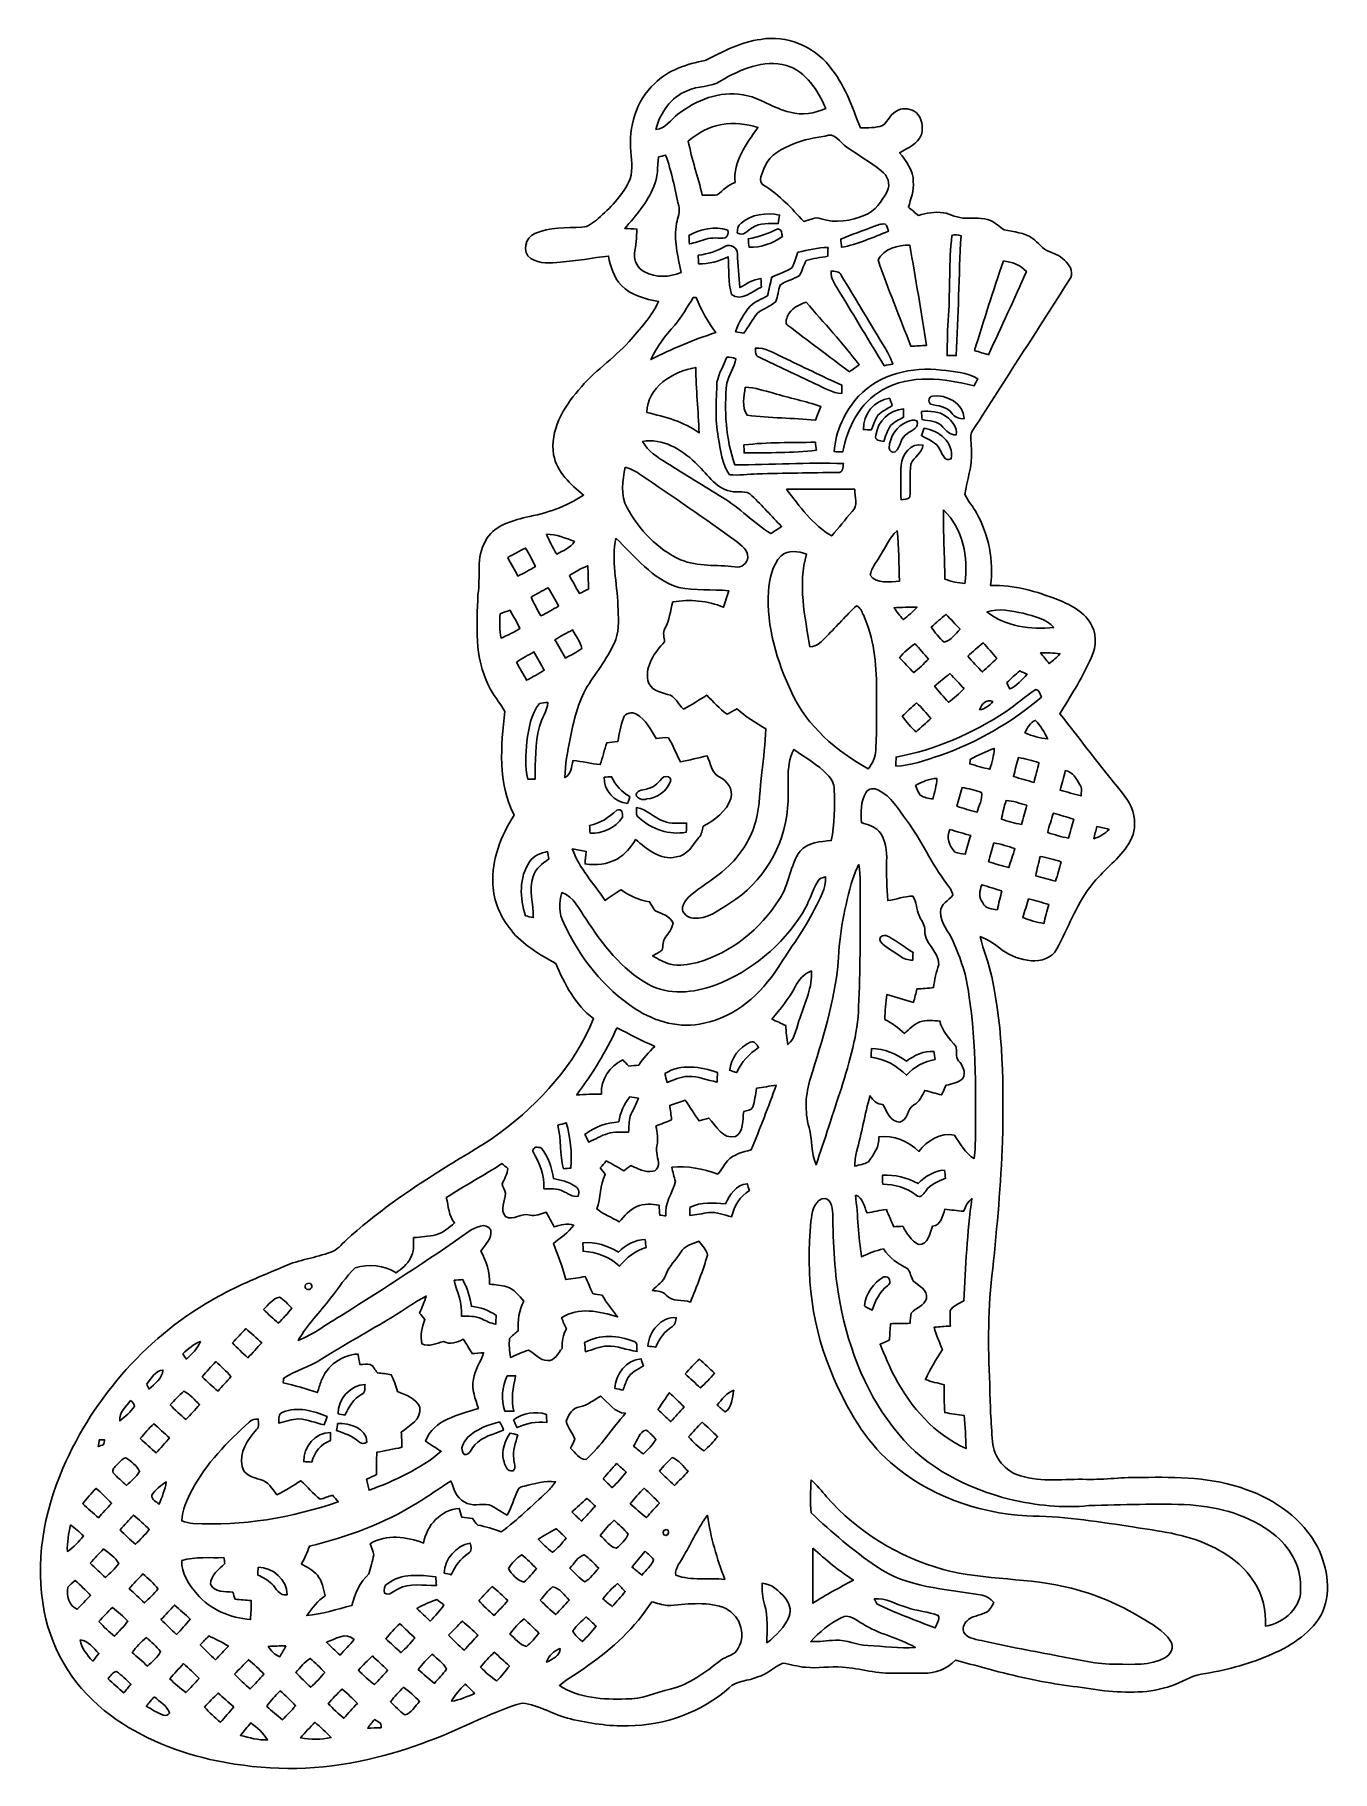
# Model space of a CAD drawing. Header units: centimetres. Extents: x -9.8 to 10, y -13.6 to 13.
import ezdxf

# ---------------------------------------------------------------- set-up
doc = ezdxf.new("R2010")
doc.units = ezdxf.units.CM
doc.header["$MEASUREMENT"] = 0
doc.layers.add('Camada 1', color=7, linetype='Continuous')

msp = doc.modelspace()

# ---------------------------------------------------------------- linework, layer by layer
at = {"layer": 'Camada 1', "color": 156}
for points, knots in [([(1.29292, 12.94059), (1.68205, 13.01115), (2.09232, 12.83793), (2.33715, 12.53278), (2.33715, 12.53278), (2.5721, 12.25973), (2.68498, 11.91506), (2.81481, 11.58627), (2.81481, 11.58627), (2.92876, 11.58804), (3.04694, 11.57957), (3.15595, 11.62084), (3.15595, 11.62084), (3.24626, 11.68752), (3.28224, 11.81629), (3.39478, 11.85686), (3.39478, 11.85686), (3.48438, 11.89884), (3.59233, 11.87626), (3.67064, 11.81981), (3.67064, 11.81981), (3.7592, 11.73444), (3.78071, 11.59827), (3.75038, 11.48256), (3.75038, 11.48256), (3.69534, 11.33651), (3.53871, 11.27583), (3.41417, 11.20316), (3.41417, 11.20316), (3.51542, 11.07474), (3.62973, 10.93399), (3.62584, 10.76078), (3.62584, 10.76078), (3.63607, 10.62495), (3.58951, 10.49584), (3.54965, 10.36884), (3.54965, 10.36884), (3.60079, 10.32721), (3.65266, 10.28594), (3.70382, 10.24395), (3.70382, 10.24395), (3.82763, 10.2743), (3.95569, 10.30569), (4.08374, 10.28417), (4.08374, 10.28417), (4.20088, 10.26795), (4.306, 10.19598), (4.42629, 10.20091), (4.42629, 10.20091), (4.55365, 10.20374), (4.68629, 10.21468), (4.8073, 10.16494), (4.8073, 10.16494), (4.88809, 10.1346), (4.94312, 10.06192), (5.01896, 10.02312), (5.01896, 10.02312), (5.16395, 9.9896), (5.3227, 9.9829), (5.44829, 9.894), (5.44829, 9.894), (5.54002, 9.83262), (5.59822, 9.72537), (5.70723, 9.68903), (5.70723, 9.68903), (5.80178, 9.65234), (5.90232, 9.61425), (5.96723, 9.53134), (5.96723, 9.53134), (6.03496, 9.46255), (6.084, 9.3479), (6.01839, 9.26112), (6.01839, 9.26112), (5.52591, 8.49241), (5.03378, 7.72337), (4.53918, 6.95607), (4.53918, 6.95607), (4.47038, 6.86045), (4.52508, 6.73946), (4.51696, 6.63187), (4.51696, 6.63187), (4.53036, 6.40467), (4.44853, 6.18878), (4.41359, 5.96793), (4.41359, 5.96793), (4.46298, 5.8688), (4.53918, 5.78555), (4.5921, 5.68854), (4.5921, 5.68854), (4.78189, 5.3534), (4.8581, 4.95545), (4.80976, 4.57376), (4.80976, 4.57376), (5.16712, 4.59105), (5.51427, 4.48239), (5.84446, 4.35645), (5.84446, 4.35645), (6.0466, 4.27531), (6.25863, 4.16243), (6.36023, 3.95922), (6.36023, 3.95922), (6.44983, 3.78707), (6.41772, 3.57575), (6.32459, 3.41207), (6.32459, 3.41207), (6.19512, 3.13302), (6.03003, 2.87338), (5.86916, 2.61196), (5.86916, 2.61196), (6.1863, 2.21509), (6.48794, 1.80552), (6.81531, 1.41639), (6.81531, 1.41639), (6.92467, 1.27353), (7.02909, 1.10455), (7.01392, 0.91687), (7.01392, 0.91687), (7.01569, 0.77681), (6.95077, 0.64628), (6.86752, 0.53728), (6.86752, 0.53728), (6.70594, 0.32526), (6.48582, 0.16615), (6.32777, -0.04903), (6.32777, -0.04903), (6.10904, -0.33408), (5.99581, -0.68014), (5.82117, -0.99094), (5.82117, -0.99094), (5.75168, -1.13064), (5.57917, -1.18604), (5.43243, -1.17439), (5.43243, -1.17439), (5.27507, -1.15359), (5.11562, -1.10701), (4.98863, -1.00787), (4.98863, -1.00787), (4.88138, -0.93062), (4.77767, -0.8442), (4.65067, -0.80081), (4.65067, -0.80081), (4.699, -1.00999), (4.78367, -1.20931), (4.82669, -1.42063), (4.82669, -1.42063), (5.00698, -2.24579), (5.00979, -3.09562), (4.99215, -3.93629), (4.99215, -3.93629), (4.96746, -4.58823), (4.90889, -5.2384), (4.84258, -5.88715), (4.84258, -5.88715), (4.7632, -6.47276), (4.76956, -7.06542), (4.7967, -7.65457), (4.7967, -7.65457), (4.80094, -7.94914), (4.81365, -8.24371), (4.83834, -8.53756), (4.83834, -8.53756), (4.85563, -8.7778), (5.03307, -8.99653), (5.26555, -9.06003), (5.26555, -9.06003), (5.59399, -9.16094), (5.94184, -9.10695), (6.27944, -9.11472), (6.27944, -9.11472), (6.56237, -9.12283), (6.84318, -9.07591), (7.12611, -9.08543), (7.12611, -9.08543), (7.66163, -9.07625), (8.2109, -9.08261), (8.72031, -9.26782), (8.72031, -9.26782), (9.16905, -9.42657), (9.59026, -9.72185), (9.81604, -10.14976), (9.81604, -10.14976), (9.97055, -10.4715), (10.04147, -10.87437), (9.86437, -11.20174), (9.86437, -11.20174), (9.68974, -11.49985), (9.37718, -11.68152), (9.06885, -11.81488), (9.06885, -11.81488), (8.73724, -11.95139), (8.38834, -12.04524), (8.03416, -12.10027), (8.03416, -12.10027), (7.87047, -12.12427), (7.73499, -12.22903), (7.57836, -12.27561), (7.57836, -12.27561), (7.25099, -12.39731), (6.89468, -12.38355), (6.5525, -12.35392), (6.5525, -12.35392), (6.18455, -12.29818), (5.81447, -12.25727), (5.45007, -12.18282), (5.45007, -12.18282), (5.05388, -12.09781), (4.66302, -11.99127), (4.27284, -11.88225), (4.27284, -11.88225), (4.14443, -12.01596), (3.96275, -12.0904), (3.77718, -12.08405), (3.77718, -12.08405), (3.50061, -12.07557), (3.22085, -12.10768), (2.94815, -12.05052), (2.94815, -12.05052), (2.81305, -12.02796), (2.67794, -12.0008), (2.54105, -11.99232), (2.54105, -11.99232), (2.35162, -11.97222), (2.16217, -12.01561), (1.97272, -11.99339), (1.97272, -11.99339), (1.85525, -11.98527), (1.74342, -11.94257), (1.6263, -11.93236), (1.6263, -11.93236), (1.49331, -11.98986), (1.38606, -12.10062), (1.24354, -12.14191), (1.24354, -12.14191), (1.10067, -12.2047), (0.92428, -12.19093), (0.80785, -12.30736), (0.80785, -12.30736), (0.38452, -12.6813), (-0.1785, -12.88238), (-0.74083, -12.88979), (-0.74083, -12.88979), (-1.03893, -12.89719), (-1.33631, -12.85275), (-1.62524, -12.78361), (-1.62524, -12.78361), (-1.87854, -12.72363), (-2.10397, -12.57335), (-2.36395, -12.54054), (-2.36395, -12.54054), (-2.58197, -12.59275), (-2.78377, -12.69683), (-2.99332, -12.77513), (-2.99332, -12.77513), (-3.59021, -13.06688), (-4.21745, -13.30184), (-4.86903, -13.43589), (-4.86903, -13.43589), (-5.582, -13.58582), (-6.32424, -13.57277), (-7.03686, -13.42707), (-7.03686, -13.42707), (-7.62105, -13.30783), (-8.18868, -13.08099), (-8.67057, -12.72716), (-8.67057, -12.72716), (-9.18738, -12.3451), (-9.56521, -11.7729), (-9.68233, -11.1379), (-9.68233, -11.1379), (-9.82874, -10.39988), (-9.69433, -9.62871), (-9.39694, -8.94467), (-9.39694, -8.94467), (-8.91963, -7.84119), (-8.07931, -6.88974), (-7.01922, -6.31577), (-7.01922, -6.31577), (-6.69466, -6.13304), (-6.34576, -6.00039), (-6.00533, -5.85082), (-6.00533, -5.85082), (-5.77814, -5.74922), (-5.52767, -5.72135), (-5.29554, -5.63527), (-5.29554, -5.63527), (-5.19852, -5.60246), (-5.13291, -5.51992), (-5.06024, -5.45217), (-5.06024, -5.45217), (-4.61186, -5.04296), (-4.11127, -4.69652), (-3.59974, -4.37198), (-3.59974, -4.37198), (-3.29812, -4.17936), (-2.97814, -4.0146), (-2.69309, -3.7973), (-2.69309, -3.7973), (-2.08738, -3.3468), (-1.55716, -2.76294), (-1.27175, -2.05668), (-1.27175, -2.05668), (-1.55434, -1.8482), (-1.71272, -1.52822), (-1.84962, -1.21532), (-1.84962, -1.21532), (-2.09656, -1.07244), (-2.35584, -0.93027), (-2.53471, -0.70061), (-2.53471, -0.70061), (-2.69487, -0.50236), (-2.80246, -0.25788), (-2.81235, -0.00105), (-2.81235, -0.00105), (-2.83033, 0.37677), (-2.69098, 0.74682), (-2.48708, 1.05974), (-2.48708, 1.05974), (-2.73614, 1.54975), (-2.69239, 2.11912), (-2.63065, 2.64688), (-2.63065, 2.64688), (-2.70191, 2.78623), (-2.81834, 2.89842), (-2.8783, 3.04446), (-2.8783, 3.04446), (-3.09633, 3.4738), (-3.06069, 3.96945), (-3.04095, 4.43511), (-3.04095, 4.43511), (-2.9972, 4.70817), (-3.07552, 5.00661), (-2.92805, 5.25673), (-2.92805, 5.25673), (-2.8074, 5.48674), (-2.53858, 5.56506), (-2.30399, 5.6201), (-2.30399, 5.6201), (-1.99495, 5.68359), (-1.68627, 5.77885), (-1.42451, 5.96053), (-1.42451, 5.96053), (-1.62312, 6.12493), (-1.83303, 6.31048), (-1.88277, 6.57754), (-1.88277, 6.57754), (-1.94168, 6.94865), (-1.73355, 7.29755), (-1.50001, 7.56778), (-1.50001, 7.56778), (-1.27599, 7.84965), (-0.9659, 8.04474), (-0.72743, 8.31285), (-0.72743, 8.31285), (-0.56091, 8.50477), (-0.38169, 8.69279), (-0.27481, 8.92633), (-0.27481, 8.92633), (-0.48083, 8.96161), (-0.69708, 9.01911), (-0.84737, 9.17398), (-0.84737, 9.17398), (-0.96343, 9.29498), (-1.0107, 9.46043), (-1.0421, 9.6206), (-1.0421, 9.6206), (-1.28729, 9.59414), (-1.52964, 9.54511), (-1.77553, 9.52782), (-1.77553, 9.52782), (-1.92829, 9.513), (-2.09902, 9.49395), (-2.23273, 9.58532), (-2.23273, 9.58532), (-2.3696, 9.67916), (-2.31739, 9.91093), (-2.17099, 9.96526), (-2.17099, 9.96526), (-1.94627, 10.06862), (-1.69228, 10.05557), (-1.45097, 10.06298), (-1.45097, 10.06298), (-1.35149, 10.06439), (-1.27316, 10.13601), (-1.20015, 10.19527), (-1.20015, 10.19527), (-1.01952, 10.35543), (-0.84525, 10.53253), (-0.73447, 10.74984), (-0.73447, 10.74984), (-0.65829, 10.89413), (-0.69074, 11.0617), (-0.70131, 11.21656), (-0.70131, 11.21656), (-0.73625, 11.59333), (-0.62301, 12.0015), (-0.33689, 12.2615), (-0.33689, 12.2615), (-0.13158, 12.47245), (0.15875, 12.56171), (0.43992, 12.61779), (0.43992, 12.61779), (0.7112, 12.75468), (0.98602, 12.90355), (1.29292, 12.94059)], [0, 0, 0, 0, 0.00980392, 0.00980392, 0.00980392, 0.00980392, 0.01960784, 0.01960784, 0.01960784, 0.01960784, 0.02941176, 0.02941176, 0.02941176, 0.02941176, 0.03921569, 0.03921569, 0.03921569, 0.03921569, 0.04901961, 0.04901961, 0.04901961, 0.04901961, 0.05882353, 0.05882353, 0.05882353, 0.05882353, 0.06862745, 0.06862745, 0.06862745, 0.06862745, 0.07843137, 0.07843137, 0.07843137, 0.07843137, 0.08823529, 0.08823529, 0.08823529, 0.08823529, 0.09803922, 0.09803922, 0.09803922, 0.09803922, 0.10784314, 0.10784314, 0.10784314, 0.10784314, 0.11764706, 0.11764706, 0.11764706, 0.11764706, 0.12745098, 0.12745098, 0.12745098, 0.12745098, 0.1372549, 0.1372549, 0.1372549, 0.1372549, 0.14705882, 0.14705882, 0.14705882, 0.14705882, 0.15686275, 0.15686275, 0.15686275, 0.15686275, 0.16666667, 0.16666667, 0.16666667, 0.16666667, 0.17647059, 0.17647059, 0.17647059, 0.17647059, 0.18627451, 0.18627451, 0.18627451, 0.18627451, 0.19607843, 0.19607843, 0.19607843, 0.19607843, 0.20588235, 0.20588235, 0.20588235, 0.20588235, 0.21568627, 0.21568627, 0.21568627, 0.21568627, 0.2254902, 0.2254902, 0.2254902, 0.2254902, 0.23529412, 0.23529412, 0.23529412, 0.23529412, 0.24509804, 0.24509804, 0.24509804, 0.24509804, 0.25490196, 0.25490196, 0.25490196, 0.25490196, 0.26470588, 0.26470588, 0.26470588, 0.26470588, 0.2745098, 0.2745098, 0.2745098, 0.2745098, 0.28431373, 0.28431373, 0.28431373, 0.28431373, 0.29411765, 0.29411765, 0.29411765, 0.29411765, 0.30392157, 0.30392157, 0.30392157, 0.30392157, 0.31372549, 0.31372549, 0.31372549, 0.31372549, 0.32352941, 0.32352941, 0.32352941, 0.32352941, 0.33333333, 0.33333333, 0.33333333, 0.33333333, 0.34313725, 0.34313725, 0.34313725, 0.34313725, 0.35294118, 0.35294118, 0.35294118, 0.35294118, 0.3627451, 0.3627451, 0.3627451, 0.3627451, 0.37254902, 0.37254902, 0.37254902, 0.37254902, 0.38235294, 0.38235294, 0.38235294, 0.38235294, 0.39215686, 0.39215686, 0.39215686, 0.39215686, 0.40196078, 0.40196078, 0.40196078, 0.40196078, 0.41176471, 0.41176471, 0.41176471, 0.41176471, 0.42156863, 0.42156863, 0.42156863, 0.42156863, 0.43137255, 0.43137255, 0.43137255, 0.43137255, 0.44117647, 0.44117647, 0.44117647, 0.44117647, 0.45098039, 0.45098039, 0.45098039, 0.45098039, 0.46078431, 0.46078431, 0.46078431, 0.46078431, 0.47058824, 0.47058824, 0.47058824, 0.47058824, 0.48039216, 0.48039216, 0.48039216, 0.48039216, 0.49019608, 0.49019608, 0.49019608, 0.49019608, 0.5, 0.5, 0.5, 0.5, 0.50980392, 0.50980392, 0.50980392, 0.50980392, 0.51960784, 0.51960784, 0.51960784, 0.51960784, 0.52941176, 0.52941176, 0.52941176, 0.52941176, 0.53921569, 0.53921569, 0.53921569, 0.53921569, 0.54901961, 0.54901961, 0.54901961, 0.54901961, 0.55882353, 0.55882353, 0.55882353, 0.55882353, 0.56862745, 0.56862745, 0.56862745, 0.56862745, 0.57843137, 0.57843137, 0.57843137, 0.57843137, 0.58823529, 0.58823529, 0.58823529, 0.58823529, 0.59803922, 0.59803922, 0.59803922, 0.59803922, 0.60784314, 0.60784314, 0.60784314, 0.60784314, 0.61764706, 0.61764706, 0.61764706, 0.61764706, 0.62745098, 0.62745098, 0.62745098, 0.62745098, 0.6372549, 0.6372549, 0.6372549, 0.6372549, 0.64705882, 0.64705882, 0.64705882, 0.64705882, 0.65686275, 0.65686275, 0.65686275, 0.65686275, 0.66666667, 0.66666667, 0.66666667, 0.66666667, 0.67647059, 0.67647059, 0.67647059, 0.67647059, 0.68627451, 0.68627451, 0.68627451, 0.68627451, 0.69607843, 0.69607843, 0.69607843, 0.69607843, 0.70588235, 0.70588235, 0.70588235, 0.70588235, 0.71568627, 0.71568627, 0.71568627, 0.71568627, 0.7254902, 0.7254902, 0.7254902, 0.7254902, 0.73529412, 0.73529412, 0.73529412, 0.73529412, 0.74509804, 0.74509804, 0.74509804, 0.74509804, 0.75490196, 0.75490196, 0.75490196, 0.75490196, 0.76470588, 0.76470588, 0.76470588, 0.76470588, 0.7745098, 0.7745098, 0.7745098, 0.7745098, 0.78431373, 0.78431373, 0.78431373, 0.78431373, 0.79411765, 0.79411765, 0.79411765, 0.79411765, 0.80392157, 0.80392157, 0.80392157, 0.80392157, 0.81372549, 0.81372549, 0.81372549, 0.81372549, 0.82352941, 0.82352941, 0.82352941, 0.82352941, 0.83333333, 0.83333333, 0.83333333, 0.83333333, 0.84313725, 0.84313725, 0.84313725, 0.84313725, 0.85294118, 0.85294118, 0.85294118, 0.85294118, 0.8627451, 0.8627451, 0.8627451, 0.8627451, 0.87254902, 0.87254902, 0.87254902, 0.87254902, 0.88235294, 0.88235294, 0.88235294, 0.88235294, 0.89215686, 0.89215686, 0.89215686, 0.89215686, 0.90196078, 0.90196078, 0.90196078, 0.90196078, 0.91176471, 0.91176471, 0.91176471, 0.91176471, 0.92156863, 0.92156863, 0.92156863, 0.92156863, 0.93137255, 0.93137255, 0.93137255, 0.93137255, 0.94117647, 0.94117647, 0.94117647, 0.94117647, 0.95098039, 0.95098039, 0.95098039, 0.95098039, 0.96078431, 0.96078431, 0.96078431, 0.96078431, 0.97058824, 0.97058824, 0.97058824, 0.97058824, 0.98039216, 0.98039216, 0.98039216, 0.98039216, 1, 1, 1, 1]), ([(0.67734, 12.30453), (0.67734, 12.30453), (0.67734, 12.30453), (0.67734, 12.30453), (0.67734, 12.30453), (0.52317, 12.1987), (0.32349, 12.2368), (0.16016, 12.15178), (0.16016, 12.15178), (-0.08924, 12.0537), (-0.25011, 11.81347), (-0.31715, 11.56193), (-0.31715, 11.56193), (-0.16474, 11.5704), (-0.0896, 11.71363), (0.02187, 11.79512), (0.02187, 11.79512), (0.29951, 12.01243), (0.66075, 12.15248), (1.01599, 12.09145), (1.01599, 12.09145), (1.27423, 12.05406), (1.48412, 11.87979), (1.73743, 11.82546), (1.73743, 11.82546), (1.92051, 11.76619), (2.11384, 11.80817), (2.28528, 11.88226), (2.28528, 11.88226), (2.16746, 12.15777), (1.98437, 12.44564), (1.68416, 12.54195), (1.68416, 12.54195), (1.33278, 12.63826), (0.97579, 12.47986), (0.67734, 12.30453)], [0, 0, 0, 0, 0.1, 0.1, 0.1, 0.1, 0.2, 0.2, 0.2, 0.2, 0.3, 0.3, 0.3, 0.3, 0.4, 0.4, 0.4, 0.4, 0.5, 0.5, 0.5, 0.5, 0.6, 0.6, 0.6, 0.6, 0.7, 0.7, 0.7, 0.7, 0.8, 0.8, 0.8, 0.8, 1, 1, 1, 1]), ([(0.69215, 11.63742), (0.69215, 11.63742), (0.69215, 11.63742), (0.69215, 11.63742), (0.69215, 11.63742), (0.49883, 11.6078), (0.32702, 11.50584), (0.17921, 11.38201), (0.17921, 11.38201), (0.23318, 11.10226), (0.32807, 10.83204), (0.39334, 10.55475), (0.39334, 10.55475), (0.47025, 10.5544), (0.54785, 10.54911), (0.62442, 10.55934), (0.62442, 10.55934), (0.71402, 10.62425), (0.78563, 10.71562), (0.8957, 10.74949), (0.8957, 10.74949), (0.86289, 11.07439), (1.07138, 11.34109), (1.24636, 11.59087), (1.24636, 11.59087), (1.0668, 11.63884), (0.87736, 11.67659), (0.69215, 11.63742)], [0, 0, 0, 0, 0.125, 0.125, 0.125, 0.125, 0.25, 0.25, 0.25, 0.25, 0.375, 0.375, 0.375, 0.375, 0.5, 0.5, 0.5, 0.5, 0.625, 0.625, 0.625, 0.625, 0.75, 0.75, 0.75, 0.75, 1, 1, 1, 1]), ([(2.27329, 11.45928), (2.27329, 11.45928), (2.27329, 11.45928), (2.27329, 11.45928), (2.27329, 11.45928), (2.1096, 11.43105), (1.94344, 11.4067), (1.79069, 11.33897), (1.79069, 11.33897), (1.61783, 11.26666), (1.42558, 11.17987), (1.35395, 10.99219), (1.35395, 10.99219), (1.31974, 10.90224), (1.2266, 10.75866), (1.34866, 10.69833), (1.34866, 10.69833), (1.57938, 10.55263), (1.76423, 10.35084), (1.94663, 10.15082), (1.94663, 10.15082), (2.03553, 10.16846), (2.12266, 10.23338), (2.21509, 10.19209), (2.21509, 10.19209), (2.43275, 10.11731), (2.67334, 10.16), (2.88113, 10.24607), (2.88113, 10.24607), (3.04411, 10.30993), (3.14218, 10.4655), (3.22438, 10.6112), (3.22438, 10.6112), (3.28541, 10.72268), (3.23003, 10.85638), (3.13477, 10.92764), (3.13477, 10.92764), (2.96545, 11.05711), (2.78553, 11.17176), (2.60667, 11.28712), (2.60667, 11.28712), (2.49836, 11.35697), (2.42639, 11.52948), (2.27329, 11.45928)], [0, 0, 0, 0, 0.08333333, 0.08333333, 0.08333333, 0.08333333, 0.16666667, 0.16666667, 0.16666667, 0.16666667, 0.25, 0.25, 0.25, 0.25, 0.33333333, 0.33333333, 0.33333333, 0.33333333, 0.41666667, 0.41666667, 0.41666667, 0.41666667, 0.5, 0.5, 0.5, 0.5, 0.58333333, 0.58333333, 0.58333333, 0.58333333, 0.66666667, 0.66666667, 0.66666667, 0.66666667, 0.75, 0.75, 0.75, 0.75, 0.83333333, 0.83333333, 0.83333333, 0.83333333, 1, 1, 1, 1]), ([(-0.27657, 11.1386), (-0.27657, 11.1386), (-0.27657, 11.1386), (-0.27657, 11.1386), (-0.27657, 11.1386), (-0.29316, 10.98726), (-0.28256, 10.82851), (-0.3496, 10.6874), (-0.3496, 10.6874), (-0.44484, 10.44081), (-0.62264, 10.24149), (-0.79233, 10.04393), (-0.79233, 10.04393), (-0.7306, 10.0404), (-0.66852, 10.03758), (-0.60607, 10.03405), (-0.60607, 10.03405), (-0.61066, 9.90811), (-0.62759, 9.78323), (-0.6424, 9.65799), (-0.6424, 9.65799), (-0.6558, 9.54617), (-0.59372, 9.42763), (-0.4893, 9.38071), (-0.4893, 9.38071), (-0.31679, 9.28511), (-0.10936, 9.29463), (0.06809, 9.37119), (0.06809, 9.37119), (0.02504, 9.61848), (-0.05291, 9.87036), (0.0007, 10.12295), (0.0007, 10.12295), (0.01481, 10.21221), (0.06103, 10.30146), (0.03245, 10.39247), (0.03245, 10.39247), (-0.02399, 10.65388), (-0.07691, 10.91706), (-0.16756, 11.16894), (-0.16756, 11.16894), (-0.19473, 11.16117), (-0.2494, 11.14601), (-0.27657, 11.1386)], [0, 0, 0, 0, 0.08333333, 0.08333333, 0.08333333, 0.08333333, 0.16666667, 0.16666667, 0.16666667, 0.16666667, 0.25, 0.25, 0.25, 0.25, 0.33333333, 0.33333333, 0.33333333, 0.33333333, 0.41666667, 0.41666667, 0.41666667, 0.41666667, 0.5, 0.5, 0.5, 0.5, 0.58333333, 0.58333333, 0.58333333, 0.58333333, 0.66666667, 0.66666667, 0.66666667, 0.66666667, 0.75, 0.75, 0.75, 0.75, 0.83333333, 0.83333333, 0.83333333, 0.83333333, 1, 1, 1, 1]), ([(0.98848, 10.12331), (0.98848, 10.12331), (0.98848, 10.12331), (0.98848, 10.12331), (0.98848, 10.12331), (0.94368, 10.08803), (0.92569, 10.03265), (0.93062, 9.97726), (0.93062, 9.97726), (1.01776, 9.91376), (1.08902, 10.01501), (1.16028, 10.0531), (1.16028, 10.0531), (1.27528, 10.13636), (1.4238, 10.11307), (1.5568, 10.11943), (1.5568, 10.11943), (1.56174, 10.15153), (1.57161, 10.21608), (1.57656, 10.24854), (1.57656, 10.24854), (1.37583, 10.29017), (1.14618, 10.26371), (0.98848, 10.12331)], [0, 0, 0, 0, 0.14285714, 0.14285714, 0.14285714, 0.14285714, 0.28571429, 0.28571429, 0.28571429, 0.28571429, 0.42857143, 0.42857143, 0.42857143, 0.42857143, 0.57142857, 0.57142857, 0.57142857, 0.57142857, 0.71428571, 0.71428571, 0.71428571, 0.71428571, 1, 1, 1, 1]), ([(3.01483, 10.07215), (3.01483, 10.07215), (3.01483, 10.07215), (3.01483, 10.07215), (3.01483, 10.07215), (2.84868, 10.00759), (2.6797, 9.94939), (2.51529, 9.88025), (2.51529, 9.88025), (2.51777, 9.84884), (2.52341, 9.78605), (2.52623, 9.75501), (2.52623, 9.75501), (2.776, 9.79981), (3.00955, 9.90917), (3.24414, 10.00195), (3.24414, 10.00195), (3.22757, 10.03793), (3.23144, 10.08873), (3.1951, 10.11166), (3.1951, 10.11166), (3.13231, 10.11907), (3.07269, 10.09261), (3.01483, 10.07215)], [0, 0, 0, 0, 0.14285714, 0.14285714, 0.14285714, 0.14285714, 0.28571429, 0.28571429, 0.28571429, 0.28571429, 0.42857143, 0.42857143, 0.42857143, 0.42857143, 0.57142857, 0.57142857, 0.57142857, 0.57142857, 0.71428571, 0.71428571, 0.71428571, 0.71428571, 1, 1, 1, 1]), ([(0.18944, 9.93668), (0.18944, 9.93668), (0.18944, 9.93668), (0.18944, 9.93668), (0.18944, 9.93668), (0.19156, 9.89329), (0.19402, 9.84955), (0.19685, 9.80616), (0.19685, 9.80616), (0.28222, 9.82309), (0.36371, 9.85519), (0.44696, 9.88094), (0.44696, 9.88094), (0.54363, 9.91022), (0.64557, 9.89117), (0.74507, 9.89788), (0.74507, 9.89788), (0.78775, 9.92751), (0.80044, 9.96738), (0.78281, 10.01783), (0.78281, 10.01783), (0.58561, 10.08661), (0.36688, 10.03723), (0.18944, 9.93668)], [0, 0, 0, 0, 0.14285714, 0.14285714, 0.14285714, 0.14285714, 0.28571429, 0.28571429, 0.28571429, 0.28571429, 0.42857143, 0.42857143, 0.42857143, 0.42857143, 0.57142857, 0.57142857, 0.57142857, 0.57142857, 0.71428571, 0.71428571, 0.71428571, 0.71428571, 1, 1, 1, 1]), ([(1.09643, 9.88377), (1.09643, 9.88377), (1.09643, 9.88377), (1.09643, 9.88377), (1.09643, 9.88377), (1.09996, 9.85237), (1.10737, 9.78958), (1.1109, 9.75818), (1.1109, 9.75818), (1.29575, 9.74654), (1.47214, 9.81745), (1.62102, 9.92222), (1.62102, 9.92222), (1.60937, 9.96879), (1.61254, 10.03158), (1.55151, 10.0404), (1.55151, 10.0404), (1.40652, 9.96984), (1.25659, 9.90917), (1.09643, 9.88377)], [0, 0, 0, 0, 0.16666667, 0.16666667, 0.16666667, 0.16666667, 0.33333333, 0.33333333, 0.33333333, 0.33333333, 0.5, 0.5, 0.5, 0.5, 0.66666667, 0.66666667, 0.66666667, 0.66666667, 1, 1, 1, 1]), ([(4.2171, 9.93422), (4.2171, 9.93422), (4.2171, 9.93422), (4.2171, 9.93422), (4.2171, 9.93422), (4.16913, 9.52923), (4.19099, 9.12001), (4.16453, 8.71361), (4.16453, 8.71361), (4.14725, 8.50829), (4.14689, 8.30192), (4.14372, 8.09589), (4.14372, 8.09589), (4.17865, 8.09589), (4.2485, 8.09589), (4.28378, 8.09589), (4.28378, 8.09589), (4.31517, 8.70795), (4.32152, 9.32109), (4.35715, 9.93316), (4.35715, 9.93316), (4.31024, 9.94304), (4.26084, 9.96491), (4.2171, 9.93422)], [0, 0, 0, 0, 0.14285714, 0.14285714, 0.14285714, 0.14285714, 0.28571429, 0.28571429, 0.28571429, 0.28571429, 0.42857143, 0.42857143, 0.42857143, 0.42857143, 0.57142857, 0.57142857, 0.57142857, 0.57142857, 0.71428571, 0.71428571, 0.71428571, 0.71428571, 1, 1, 1, 1]), ([(0.33231, 9.63365), (0.33231, 9.63365), (0.33231, 9.63365), (0.33231, 9.63365), (0.33231, 9.63365), (0.33338, 9.60119), (0.33479, 9.53629), (0.33548, 9.50348), (0.33548, 9.50348), (0.49459, 9.49325), (0.64628, 9.54475), (0.7888, 9.60966), (0.7888, 9.60966), (0.8061, 9.41775), (0.78598, 9.21808), (0.84384, 9.03252), (0.84384, 9.03252), (0.9913, 8.91187), (1.16134, 9.08543), (1.29962, 9.14576), (1.29962, 9.14576), (1.29716, 9.18986), (1.2947, 9.2336), (1.29187, 9.2777), (1.29187, 9.2777), (1.17298, 9.26182), (1.07102, 9.19691), (0.96979, 9.13835), (0.96979, 9.13835), (0.95037, 9.31086), (0.9398, 9.48407), (0.93274, 9.65764), (0.93274, 9.65764), (0.93627, 9.74266), (0.8269, 9.8178), (0.7507, 9.77229), (0.7507, 9.77229), (0.62089, 9.69997), (0.47978, 9.65234), (0.33231, 9.63365)], [0, 0, 0, 0, 0.09090909, 0.09090909, 0.09090909, 0.09090909, 0.18181818, 0.18181818, 0.18181818, 0.18181818, 0.27272727, 0.27272727, 0.27272727, 0.27272727, 0.36363636, 0.36363636, 0.36363636, 0.36363636, 0.45454545, 0.45454545, 0.45454545, 0.45454545, 0.54545455, 0.54545455, 0.54545455, 0.54545455, 0.63636364, 0.63636364, 0.63636364, 0.63636364, 0.72727273, 0.72727273, 0.72727273, 0.72727273, 0.81818182, 0.81818182, 0.81818182, 0.81818182, 1, 1, 1, 1]), ([(1.85949, 9.67951), (1.85949, 9.67951), (1.85949, 9.67951), (1.85949, 9.67951), (1.85949, 9.67951), (1.83161, 9.60049), (1.80798, 9.51934), (1.76847, 9.44491), (1.76847, 9.44491), (1.67464, 9.37965), (1.56316, 9.34649), (1.45979, 9.29957), (1.45979, 9.29957), (1.43581, 9.20432), (1.41427, 9.10872), (1.39381, 9.01311), (1.39381, 9.01311), (1.30386, 8.96408), (1.20438, 8.92633), (1.12888, 8.85542), (1.12888, 8.85542), (1.03116, 8.73936), (0.95108, 8.60707), (0.90275, 8.46313), (0.90275, 8.46313), (0.93486, 8.45678), (0.99871, 8.44444), (1.03082, 8.43844), (1.03082, 8.43844), (1.10208, 8.53934), (1.16063, 8.64975), (1.23859, 8.74606), (1.23859, 8.74606), (1.32396, 8.81979), (1.44144, 8.84696), (1.52259, 8.92527), (1.52259, 8.92527), (1.54905, 9.00747), (1.55928, 9.0939), (1.58608, 9.17609), (1.58608, 9.17609), (1.67428, 9.2463), (1.79458, 9.26076), (1.8863, 9.32673), (1.8863, 9.32673), (1.9251, 9.3987), (1.94451, 9.47984), (1.98578, 9.55075), (1.98578, 9.55075), (2.09267, 9.58638), (2.20556, 9.59696), (2.31598, 9.61777), (2.31598, 9.61777), (2.31739, 9.66223), (2.31846, 9.70633), (2.32021, 9.75077), (2.32021, 9.75077), (2.16322, 9.7543), (2.01117, 9.71337), (1.85949, 9.67951)], [0, 0, 0, 0, 0.0625, 0.0625, 0.0625, 0.0625, 0.125, 0.125, 0.125, 0.125, 0.1875, 0.1875, 0.1875, 0.1875, 0.25, 0.25, 0.25, 0.25, 0.3125, 0.3125, 0.3125, 0.3125, 0.375, 0.375, 0.375, 0.375, 0.4375, 0.4375, 0.4375, 0.4375, 0.5, 0.5, 0.5, 0.5, 0.5625, 0.5625, 0.5625, 0.5625, 0.625, 0.625, 0.625, 0.625, 0.6875, 0.6875, 0.6875, 0.6875, 0.75, 0.75, 0.75, 0.75, 0.8125, 0.8125, 0.8125, 0.8125, 0.875, 0.875, 0.875, 0.875, 1, 1, 1, 1]), ([(3.08539, 9.56239), (3.08539, 9.56239), (3.08539, 9.56239), (3.08539, 9.56239), (3.08539, 9.56239), (3.23919, 9.11683), (3.41948, 8.67939), (3.58985, 8.23983), (3.58985, 8.23983), (3.66888, 8.24476), (3.74791, 8.2483), (3.82729, 8.25146), (3.82729, 8.25146), (3.74685, 8.76476), (3.66182, 9.2777), (3.57082, 9.78923), (3.57082, 9.78923), (3.38771, 9.7917), (3.17816, 9.73454), (3.08539, 9.56239)], [0, 0, 0, 0, 0.16666667, 0.16666667, 0.16666667, 0.16666667, 0.33333333, 0.33333333, 0.33333333, 0.33333333, 0.5, 0.5, 0.5, 0.5, 0.66666667, 0.66666667, 0.66666667, 0.66666667, 1, 1, 1, 1]), ([(2.36643, 9.39482), (2.36643, 9.39482), (2.36643, 9.39482), (2.36643, 9.39482), (2.36643, 9.39482), (2.35866, 9.26853), (2.4384, 9.16727), (2.50048, 9.06533), (2.50048, 9.06533), (2.72803, 8.69173), (2.95063, 8.31461), (3.17994, 7.94208), (3.17994, 7.94208), (3.22333, 7.94948), (3.26672, 7.95725), (3.31045, 7.96536), (3.31045, 7.96536), (3.28188, 8.04932), (3.24626, 8.13082), (3.19899, 8.20561), (3.19899, 8.20561), (2.97003, 8.57778), (2.7492, 8.9549), (2.5213, 9.32779), (2.5213, 9.32779), (2.4959, 9.39094), (2.42111, 9.38247), (2.36643, 9.39482)], [0, 0, 0, 0, 0.125, 0.125, 0.125, 0.125, 0.25, 0.25, 0.25, 0.25, 0.375, 0.375, 0.375, 0.375, 0.5, 0.5, 0.5, 0.5, 0.625, 0.625, 0.625, 0.625, 0.75, 0.75, 0.75, 0.75, 1, 1, 1, 1]), ([(5.0052, 9.54722), (5.0052, 9.54722), (5.0052, 9.54722), (5.0052, 9.54722), (5.0052, 9.54722), (4.84893, 9.09284), (4.705, 8.63423), (4.56388, 8.17527), (4.56388, 8.17527), (4.63444, 8.15233), (4.70605, 8.12976), (4.77801, 8.11001), (4.77801, 8.11001), (4.9717, 8.5351), (5.17102, 8.95772), (5.35727, 9.38636), (5.35727, 9.38636), (5.26379, 9.48372), (5.13785, 9.53381), (5.0052, 9.54722)], [0, 0, 0, 0, 0.16666667, 0.16666667, 0.16666667, 0.16666667, 0.33333333, 0.33333333, 0.33333333, 0.33333333, 0.5, 0.5, 0.5, 0.5, 0.66666667, 0.66666667, 0.66666667, 0.66666667, 1, 1, 1, 1]), ([(0.25646, 8.9863), (0.25646, 8.9863), (0.25646, 8.9863), (0.25646, 8.9863), (0.25646, 8.9863), (0.16087, 8.84555), (0.08714, 8.68962), (-0.02857, 8.56332), (-0.02857, 8.56332), (-0.17215, 8.40351), (-0.30056, 8.22995), (-0.39511, 8.03663), (-0.39511, 8.03663), (-0.07267, 8.19608), (0.2561, 8.34319), (0.60113, 8.44796), (0.60113, 8.44796), (0.47766, 8.61377), (0.37994, 8.7951), (0.30127, 8.98595), (0.30127, 8.98595), (0.28999, 8.98595), (0.26775, 8.9863), (0.25646, 8.9863)], [0, 0, 0, 0, 0.14285714, 0.14285714, 0.14285714, 0.14285714, 0.28571429, 0.28571429, 0.28571429, 0.28571429, 0.42857143, 0.42857143, 0.42857143, 0.42857143, 0.57142857, 0.57142857, 0.57142857, 0.57142857, 0.71428571, 0.71428571, 0.71428571, 0.71428571, 1, 1, 1, 1]), ([(1.70003, 8.70055), (1.70003, 8.70055), (1.70003, 8.70055), (1.70003, 8.70055), (1.70003, 8.70055), (1.68451, 8.65716), (1.65276, 8.59084), (1.70602, 8.55909), (1.70602, 8.55909), (2.0193, 8.32202), (2.33257, 8.08425), (2.64724, 7.84859), (2.64724, 7.84859), (2.69733, 7.88492), (2.74778, 7.92056), (2.79858, 7.95619), (2.79858, 7.95619), (2.54105, 8.28745), (2.25882, 8.59966), (1.98296, 8.91575), (1.98296, 8.91575), (1.87325, 8.87095), (1.74659, 8.81979), (1.70003, 8.70055)], [0, 0, 0, 0, 0.14285714, 0.14285714, 0.14285714, 0.14285714, 0.28571429, 0.28571429, 0.28571429, 0.28571429, 0.42857143, 0.42857143, 0.42857143, 0.42857143, 0.57142857, 0.57142857, 0.57142857, 0.57142857, 0.71428571, 0.71428571, 0.71428571, 0.71428571, 1, 1, 1, 1]), ([(0.76904, 8.07473), (0.76904, 8.07473), (0.76904, 8.07473), (0.76904, 8.07473), (0.76904, 8.07473), (0.7246, 7.94349), (0.64276, 7.82425), (0.61806, 7.68738), (0.61806, 7.68738), (0.611, 7.40762), (0.5849, 7.12435), (0.63958, 6.84742), (0.63958, 6.84742), (0.67486, 6.65198), (0.68757, 6.43395), (0.81104, 6.27097), (0.81104, 6.27097), (0.9532, 6.26073), (1.09536, 6.27698), (1.23684, 6.28614), (1.23684, 6.28614), (1.64747, 6.29355), (2.05846, 6.30307), (2.46909, 6.30765), (2.46909, 6.30765), (2.55481, 6.29425), (2.54282, 6.3881), (2.55729, 6.44384), (2.55729, 6.44384), (2.00201, 6.46219), (1.44604, 6.42231), (0.89146, 6.42443), (0.89146, 6.42443), (0.75247, 6.82412), (0.72848, 7.25557), (0.76763, 7.67396), (0.76763, 7.67396), (0.80398, 7.80308), (0.88793, 7.91527), (0.90699, 8.04967), (0.90699, 8.04967), (0.86395, 8.07155), (0.81526, 8.07049), (0.76904, 8.07473)], [0, 0, 0, 0, 0.08333333, 0.08333333, 0.08333333, 0.08333333, 0.16666667, 0.16666667, 0.16666667, 0.16666667, 0.25, 0.25, 0.25, 0.25, 0.33333333, 0.33333333, 0.33333333, 0.33333333, 0.41666667, 0.41666667, 0.41666667, 0.41666667, 0.5, 0.5, 0.5, 0.5, 0.58333333, 0.58333333, 0.58333333, 0.58333333, 0.66666667, 0.66666667, 0.66666667, 0.66666667, 0.75, 0.75, 0.75, 0.75, 0.83333333, 0.83333333, 0.83333333, 0.83333333, 1, 1, 1, 1]), ([(1.20473, 8.21266), (1.20473, 8.21266), (1.20473, 8.21266), (1.20473, 8.21266), (1.20473, 8.21266), (1.21532, 8.16327), (1.19803, 8.08919), (1.2633, 8.07402), (1.2633, 8.07402), (1.54975, 7.93644), (1.83727, 7.80133), (2.12443, 7.66514), (2.12443, 7.66514), (2.25531, 7.60518), (2.38159, 7.52228), (2.52976, 7.51557), (2.52976, 7.51557), (2.53083, 7.55755), (2.53152, 7.59953), (2.53223, 7.64151), (2.53223, 7.64151), (2.22637, 7.78191), (1.92405, 7.92938), (1.61995, 8.07332), (1.61995, 8.07332), (1.48731, 8.13435), (1.35714, 8.2243), (1.20473, 8.21266)], [0, 0, 0, 0, 0.125, 0.125, 0.125, 0.125, 0.25, 0.25, 0.25, 0.25, 0.375, 0.375, 0.375, 0.375, 0.5, 0.5, 0.5, 0.5, 0.625, 0.625, 0.625, 0.625, 0.75, 0.75, 0.75, 0.75, 1, 1, 1, 1]), ([(-0.45473, 7.22595), (-0.45473, 7.22595), (-0.45473, 7.22595), (-0.45473, 7.22595), (-0.45473, 7.22595), (-0.17673, 7.1568), (0.11148, 7.08766), (0.34536, 6.91268), (0.34536, 6.91268), (0.33408, 7.24712), (0.29739, 7.58013), (0.29386, 7.91491), (0.29386, 7.91491), (-0.05115, 7.85071), (-0.44944, 7.61824), (-0.45473, 7.22595)], [0, 0, 0, 0, 0.2, 0.2, 0.2, 0.2, 0.4, 0.4, 0.4, 0.4, 0.6, 0.6, 0.6, 0.6, 1, 1, 1, 1]), ([(2.7887, 7.47747), (2.7887, 7.47747), (2.7887, 7.47747), (2.7887, 7.47747), (2.7887, 7.47747), (2.58163, 7.24181), (2.43063, 6.94265), (2.41406, 6.62586), (2.41406, 6.62586), (2.44686, 6.62481), (2.51213, 6.62233), (2.54494, 6.62094), (2.54494, 6.62094), (2.61479, 6.99981), (2.80811, 7.37551), (3.15312, 7.57061), (3.15312, 7.57061), (3.5814, 7.81473), (4.09963, 7.75229), (4.55612, 7.63164), (4.55612, 7.63164), (4.57059, 7.65951), (4.5988, 7.71489), (4.61291, 7.74276), (4.61291, 7.74276), (4.44465, 7.83978), (4.24532, 7.84823), (4.05765, 7.87576), (4.05765, 7.87576), (3.60574, 7.92762), (3.10938, 7.81755), (2.7887, 7.47747)], [0, 0, 0, 0, 0.11111111, 0.11111111, 0.11111111, 0.11111111, 0.22222222, 0.22222222, 0.22222222, 0.22222222, 0.33333333, 0.33333333, 0.33333333, 0.33333333, 0.44444444, 0.44444444, 0.44444444, 0.44444444, 0.55555556, 0.55555556, 0.55555556, 0.55555556, 0.66666667, 0.66666667, 0.66666667, 0.66666667, 0.77777778, 0.77777778, 0.77777778, 0.77777778, 1, 1, 1, 1]), ([(1.05197, 7.61118), (1.05197, 7.61118), (1.05197, 7.61118), (1.05197, 7.61118), (1.05197, 7.61118), (1.03046, 7.47112), (0.99484, 7.30815), (1.08303, 7.18326), (1.08303, 7.18326), (1.4298, 7.13951), (1.78082, 7.14199), (2.12901, 7.10917), (2.12901, 7.10917), (2.1544, 7.17973), (2.18052, 7.24958), (2.20768, 7.31906), (2.20768, 7.31906), (1.9699, 7.39739), (1.72507, 7.45067), (1.48483, 7.52016), (1.48483, 7.52016), (1.34196, 7.55614), (1.2012, 7.61083), (1.05197, 7.61118)], [0, 0, 0, 0, 0.14285714, 0.14285714, 0.14285714, 0.14285714, 0.28571429, 0.28571429, 0.28571429, 0.28571429, 0.42857143, 0.42857143, 0.42857143, 0.42857143, 0.57142857, 0.57142857, 0.57142857, 0.57142857, 0.71428571, 0.71428571, 0.71428571, 0.71428571, 1, 1, 1, 1]), ([(3.89113, 7.35507), (3.89113, 7.35507), (3.89113, 7.35507), (3.89113, 7.35507), (3.89113, 7.35507), (4.00473, 7.3226), (4.14126, 7.3226), (4.21569, 7.21535), (4.21569, 7.21535), (4.25908, 7.1494), (4.32859, 7.12504), (4.40584, 7.13139), (4.40584, 7.13139), (4.39666, 7.36353), (4.13315, 7.50569), (3.92077, 7.47781), (3.92077, 7.47781), (3.86186, 7.47148), (3.84632, 7.39069), (3.89113, 7.35507)], [0, 0, 0, 0, 0.16666667, 0.16666667, 0.16666667, 0.16666667, 0.33333333, 0.33333333, 0.33333333, 0.33333333, 0.5, 0.5, 0.5, 0.5, 0.66666667, 0.66666667, 0.66666667, 0.66666667, 1, 1, 1, 1]), ([(2.86066, 6.96453), (2.86066, 6.96453), (2.86066, 6.96453), (2.86066, 6.96453), (2.86066, 6.96453), (2.90125, 6.96207), (2.94181, 6.95995), (2.98272, 6.95783), (2.98272, 6.95783), (3.01483, 7.03297), (3.03742, 7.11376), (3.08327, 7.18185), (3.08327, 7.18185), (3.14537, 7.24641), (3.22967, 7.28274), (3.30305, 7.33248), (3.30305, 7.33248), (3.29352, 7.35999), (3.27447, 7.41539), (3.26495, 7.44326), (3.26495, 7.44326), (3.02965, 7.41291), (2.8515, 7.20124), (2.86066, 6.96453)], [0, 0, 0, 0, 0.14285714, 0.14285714, 0.14285714, 0.14285714, 0.28571429, 0.28571429, 0.28571429, 0.28571429, 0.42857143, 0.42857143, 0.42857143, 0.42857143, 0.57142857, 0.57142857, 0.57142857, 0.57142857, 0.71428571, 0.71428571, 0.71428571, 0.71428571, 1, 1, 1, 1]), ([(3.05257, 6.87775), (3.05257, 6.87775), (3.05257, 6.87775), (3.05257, 6.87775), (3.05257, 6.87775), (3.0286, 6.79167), (3.11538, 6.7945), (3.17394, 6.7832), (3.17394, 6.7832), (3.20604, 6.86435), (3.22579, 6.95325), (3.2773, 7.02522), (3.2773, 7.02522), (3.3348, 7.0806), (3.40783, 7.11517), (3.47698, 7.15362), (3.47698, 7.15362), (3.47661, 7.19559), (3.47627, 7.23723), (3.47627, 7.2792), (3.47627, 7.2792), (3.2579, 7.26897), (3.08044, 7.09153), (3.05257, 6.87775)], [0, 0, 0, 0, 0.14285714, 0.14285714, 0.14285714, 0.14285714, 0.28571429, 0.28571429, 0.28571429, 0.28571429, 0.42857143, 0.42857143, 0.42857143, 0.42857143, 0.57142857, 0.57142857, 0.57142857, 0.57142857, 0.71428571, 0.71428571, 0.71428571, 0.71428571, 1, 1, 1, 1]), ([(3.75108, 7.24217), (3.75108, 7.24217), (3.75108, 7.24217), (3.75108, 7.24217), (3.75108, 7.24217), (3.75355, 7.20019), (3.75673, 7.15856), (3.7599, 7.11622), (3.7599, 7.11622), (3.86856, 7.09436), (4.0012, 7.1007), (4.07563, 7.00298), (4.07563, 7.00298), (4.1282, 6.93914), (4.19135, 6.88269), (4.27955, 6.88128), (4.27955, 6.88128), (4.3127, 7.00263), (4.21216, 7.09188), (4.13103, 7.16455), (4.13103, 7.16455), (4.02342, 7.24641), (3.8802, 7.25099), (3.75108, 7.24217)], [0, 0, 0, 0, 0.14285714, 0.14285714, 0.14285714, 0.14285714, 0.28571429, 0.28571429, 0.28571429, 0.28571429, 0.42857143, 0.42857143, 0.42857143, 0.42857143, 0.57142857, 0.57142857, 0.57142857, 0.57142857, 0.71428571, 0.71428571, 0.71428571, 0.71428571, 1, 1, 1, 1]), ([(3.53942, 7.08483), (3.53942, 7.08483), (3.53942, 7.08483), (3.53942, 7.08483), (3.53942, 7.08483), (3.37043, 7.02592), (3.26214, 6.852), (3.25649, 6.67807), (3.25649, 6.67807), (3.26636, 6.62763), (3.29706, 6.60929), (3.34856, 6.62269), (3.34856, 6.62269), (3.43358, 6.70031), (3.429, 6.84671), (3.53694, 6.90491), (3.53694, 6.90491), (3.60469, 6.95289), (3.72745, 6.99169), (3.67841, 7.09965), (3.67841, 7.09965), (3.62937, 7.11446), (3.58281, 7.10952), (3.53942, 7.08483)], [0, 0, 0, 0, 0.14285714, 0.14285714, 0.14285714, 0.14285714, 0.28571429, 0.28571429, 0.28571429, 0.28571429, 0.42857143, 0.42857143, 0.42857143, 0.42857143, 0.57142857, 0.57142857, 0.57142857, 0.57142857, 0.71428571, 0.71428571, 0.71428571, 0.71428571, 1, 1, 1, 1]), ([(3.79095, 6.98393), (3.79095, 6.98393), (3.79095, 6.98393), (3.79095, 6.98393), (3.79095, 6.98393), (3.78071, 6.95642), (3.76096, 6.90068), (3.75072, 6.8728), (3.75072, 6.8728), (3.85127, 6.80754), (3.9878, 6.77262), (4.03472, 6.6502), (4.03472, 6.6502), (4.07634, 6.58495), (4.10527, 6.46182), (4.20687, 6.51791), (4.20687, 6.51791), (4.25062, 6.76027), (4.01601, 6.95713), (3.79095, 6.98393)], [0, 0, 0, 0, 0.16666667, 0.16666667, 0.16666667, 0.16666667, 0.33333333, 0.33333333, 0.33333333, 0.33333333, 0.5, 0.5, 0.5, 0.5, 0.66666667, 0.66666667, 0.66666667, 0.66666667, 1, 1, 1, 1]), ([(-0.52105, 6.7832), (-0.52105, 6.7832), (-0.52105, 6.7832), (-0.52105, 6.7832), (-0.52105, 6.7832), (-0.4378, 6.63256), (-0.29138, 6.53696), (-0.14781, 6.45089), (-0.14781, 6.45089), (0.13582, 6.2745), (0.41945, 6.09776), (0.70343, 5.92172), (0.70343, 5.92172), (0.97155, 5.76826), (1.17722, 5.52979), (1.4418, 5.37033), (1.4418, 5.37033), (1.49647, 5.40702), (1.55222, 5.4423), (1.6083, 5.47722), (1.6083, 5.47722), (1.45979, 5.63774), (1.30951, 5.79683), (1.15429, 5.95136), (1.15429, 5.95136), (1.07138, 6.0466), (0.9331, 5.9891), (0.82444, 6.01944), (0.82444, 6.01944), (0.58137, 6.06989), (0.45931, 6.30765), (0.28504, 6.45865), (0.28504, 6.45865), (0.07196, 6.66362), (-0.21378, 6.83294), (-0.52105, 6.7832)], [0, 0, 0, 0, 0.1, 0.1, 0.1, 0.1, 0.2, 0.2, 0.2, 0.2, 0.3, 0.3, 0.3, 0.3, 0.4, 0.4, 0.4, 0.4, 0.5, 0.5, 0.5, 0.5, 0.6, 0.6, 0.6, 0.6, 0.7, 0.7, 0.7, 0.7, 0.8, 0.8, 0.8, 0.8, 1, 1, 1, 1]), ([(1.03258, 6.72889), (1.03258, 6.72889), (1.03258, 6.72889), (1.03258, 6.72889), (1.03258, 6.72889), (1.03292, 6.6883), (1.03328, 6.64739), (1.03433, 6.60646), (1.03433, 6.60646), (1.40299, 6.61), (1.77482, 6.60435), (2.14136, 6.64774), (2.14136, 6.64774), (2.13713, 6.67843), (2.12936, 6.73981), (2.12548, 6.7705), (2.12548, 6.7705), (1.76142, 6.76275), (1.39452, 6.77192), (1.03258, 6.72889)], [0, 0, 0, 0, 0.16666667, 0.16666667, 0.16666667, 0.16666667, 0.33333333, 0.33333333, 0.33333333, 0.33333333, 0.5, 0.5, 0.5, 0.5, 0.66666667, 0.66666667, 0.66666667, 0.66666667, 1, 1, 1, 1]), ([(3.43923, 6.41843), (3.43923, 6.41843), (3.43923, 6.41843), (3.43923, 6.41843), (3.43923, 6.41843), (3.4311, 6.2417), (3.43041, 6.0646), (3.43923, 5.88822), (3.43923, 5.88822), (3.48262, 5.90161), (3.54188, 5.88785), (3.57258, 5.92878), (3.57258, 5.92878), (3.58668, 6.0974), (3.56693, 6.26779), (3.58916, 6.43573), (3.58916, 6.43573), (3.62902, 6.54719), (3.7659, 6.59906), (3.77367, 6.72641), (3.77367, 6.72641), (3.59409, 6.7631), (3.44346, 6.58636), (3.43923, 6.41843)], [0, 0, 0, 0, 0.14285714, 0.14285714, 0.14285714, 0.14285714, 0.28571429, 0.28571429, 0.28571429, 0.28571429, 0.42857143, 0.42857143, 0.42857143, 0.42857143, 0.57142857, 0.57142857, 0.57142857, 0.57142857, 0.71428571, 0.71428571, 0.71428571, 0.71428571, 1, 1, 1, 1]), ([(-0.78634, 6.38915), (-0.78634, 6.38915), (-0.78634, 6.38915), (-0.78634, 6.38915), (-0.78634, 6.38915), (-0.82196, 6.18418), (-0.86783, 5.95629), (-0.75742, 5.76545), (-0.75742, 5.76545), (-0.56868, 5.43102), (-0.29457, 5.12726), (0.06278, 4.97063), (0.06278, 4.97063), (0.32561, 4.8588), (0.6177, 4.8962), (0.89464, 4.86056), (0.89464, 4.86056), (0.9906, 4.83729), (1.08725, 4.91277), (1.08937, 5.01049), (1.08937, 5.01049), (1.10101, 5.12444), (0.98743, 5.18688), (0.91405, 5.25215), (0.91405, 5.25215), (0.43744, 5.6028), (-0.05396, 5.93266), (-0.54256, 6.26638), (-0.54256, 6.26638), (-0.61701, 6.32001), (-0.69956, 6.36093), (-0.78634, 6.38915)], [0, 0, 0, 0, 0.11111111, 0.11111111, 0.11111111, 0.11111111, 0.22222222, 0.22222222, 0.22222222, 0.22222222, 0.33333333, 0.33333333, 0.33333333, 0.33333333, 0.44444444, 0.44444444, 0.44444444, 0.44444444, 0.55555556, 0.55555556, 0.55555556, 0.55555556, 0.66666667, 0.66666667, 0.66666667, 0.66666667, 0.77777778, 0.77777778, 0.77777778, 0.77777778, 1, 1, 1, 1]), ([(1.68275, 6.04979), (1.68275, 6.04979), (1.68275, 6.04979), (1.68275, 6.04979), (1.68275, 6.04979), (1.8877, 5.78838), (2.08138, 5.50474), (2.37596, 5.33541), (2.37596, 5.33541), (2.4825, 5.45747), (2.58197, 5.58553), (2.68958, 5.70652), (2.68958, 5.70652), (2.78306, 5.7979), (2.73261, 5.93653), (2.72767, 6.04979), (2.72767, 6.04979), (2.37949, 6.05401), (2.03093, 6.05508), (1.68275, 6.04979)], [0, 0, 0, 0, 0.16666667, 0.16666667, 0.16666667, 0.16666667, 0.33333333, 0.33333333, 0.33333333, 0.33333333, 0.5, 0.5, 0.5, 0.5, 0.66666667, 0.66666667, 0.66666667, 0.66666667, 1, 1, 1, 1]), ([(4.08657, 5.73651), (4.08657, 5.73651), (4.08657, 5.73651), (4.08657, 5.73651), (4.08657, 5.73651), (4.08199, 5.38232), (4.10632, 5.02813), (4.10951, 4.67359), (4.10951, 4.67359), (4.20792, 4.6362), (4.31129, 4.61362), (4.41642, 4.60691), (4.41642, 4.60691), (4.4725, 5.00627), (4.38502, 5.44829), (4.08657, 5.73651)], [0, 0, 0, 0, 0.2, 0.2, 0.2, 0.2, 0.4, 0.4, 0.4, 0.4, 0.6, 0.6, 0.6, 0.6, 1, 1, 1, 1]), ([(-1.99178, 5.36327), (-1.99178, 5.36327), (-1.99178, 5.36327), (-1.99178, 5.36327), (-1.99178, 5.36327), (-1.95014, 5.25604), (-1.89371, 5.15549), (-1.83549, 5.056), (-1.83549, 5.056), (-1.73637, 5.10575), (-1.63018, 5.15443), (-1.56316, 5.24756), (-1.56316, 5.24756), (-1.70003, 5.30472), (-1.84185, 5.35763), (-1.99178, 5.36327)], [0, 0, 0, 0, 0.2, 0.2, 0.2, 0.2, 0.4, 0.4, 0.4, 0.4, 0.6, 0.6, 0.6, 0.6, 1, 1, 1, 1]), ([(3.10585, 5.01368), (3.10585, 5.01368), (3.10585, 5.01368), (3.10585, 5.01368), (3.10585, 5.01368), (3.05681, 4.92195), (2.98131, 4.83904), (2.96545, 4.73321), (2.96545, 4.73321), (3.06599, 4.59139), (3.26531, 4.63408), (3.41417, 4.64219), (3.41417, 4.64219), (3.4043, 4.90007), (3.40888, 5.15902), (3.37643, 5.41513), (3.37643, 5.41513), (3.25683, 5.30331), (3.19475, 5.14809), (3.10585, 5.01368)], [0, 0, 0, 0, 0.16666667, 0.16666667, 0.16666667, 0.16666667, 0.33333333, 0.33333333, 0.33333333, 0.33333333, 0.5, 0.5, 0.5, 0.5, 0.66666667, 0.66666667, 0.66666667, 0.66666667, 1, 1, 1, 1]), ([(-2.5848, 5.00556), (-2.5848, 5.00556), (-2.5848, 5.00556), (-2.5848, 5.00556), (-2.5848, 5.00556), (-2.53505, 4.90926), (-2.48179, 4.81471), (-2.42851, 4.72015), (-2.42851, 4.72015), (-2.33749, 4.76462), (-2.24861, 4.81329), (-2.16146, 4.86516), (-2.16146, 4.86516), (-2.20661, 4.96288), (-2.25743, 5.05777), (-2.31245, 5.14984), (-2.31245, 5.14984), (-2.40417, 5.10329), (-2.49414, 5.05354), (-2.5848, 5.00556)], [0, 0, 0, 0, 0.16666667, 0.16666667, 0.16666667, 0.16666667, 0.33333333, 0.33333333, 0.33333333, 0.33333333, 0.5, 0.5, 0.5, 0.5, 0.66666667, 0.66666667, 0.66666667, 0.66666667, 1, 1, 1, 1]), ([(-0.93098, 5.30189), (-0.93098, 5.30189), (-0.93098, 5.30189), (-0.93098, 5.30189), (-0.93098, 5.30189), (-1.00188, 4.95969), (-0.90805, 4.61398), (-0.89853, 4.27036), (-0.89853, 4.27036), (-0.89605, 4.09645), (-0.86818, 3.91478), (-0.93239, 3.74826), (-0.93239, 3.74826), (-1.03328, 3.48297), (-1.2199, 3.26495), (-1.36877, 3.02682), (-1.36877, 3.02682), (-1.5127, 2.78236), (-1.5748, 2.50119), (-1.63018, 2.22603), (-1.63018, 2.22603), (-1.66616, 2.02988), (-1.71097, 1.83339), (-1.70992, 1.633), (-1.70992, 1.633), (-1.61079, 1.68168), (-1.61113, 1.80092), (-1.58433, 1.89301), (-1.58433, 1.89301), (-1.44426, 1.88241), (-1.30774, 1.84714), (-1.16804, 1.83198), (-1.16804, 1.83198), (-1.13595, 1.9438), (-1.10208, 2.05527), (-1.0682, 2.16641), (-1.0682, 2.16641), (-1.01282, 2.17311), (-0.95708, 2.1784), (-0.90099, 2.18475), (-0.90099, 2.18475), (-0.87453, 2.3054), (-0.86113, 2.43028), (-0.81421, 2.54528), (-0.81421, 2.54528), (-0.78527, 2.62183), (-0.67839, 2.65077), (-0.61207, 2.60314), (-0.61207, 2.60314), (-0.46955, 2.5213), (-0.39404, 2.36677), (-0.31326, 2.2299), (-0.31326, 2.2299), (-0.25082, 2.2366), (-0.18803, 2.25354), (-0.12488, 2.24367), (-0.12488, 2.24367), (-0.05326, 2.12548), (-0.00246, 1.99672), (0.05997, 1.87395), (0.05997, 1.87395), (0.19685, 1.90146), (0.33231, 1.93462), (0.46777, 1.96673), (0.46777, 1.96673), (0.5228, 1.85561), (0.52846, 1.70285), (0.6551, 1.64465), (0.6551, 1.64465), (0.77294, 1.58184), (0.87347, 1.45555), (0.83149, 1.3148), (0.83149, 1.3148), (0.76553, 1.11619), (0.58666, 0.98212), (0.40781, 0.88864), (0.40781, 0.88864), (0.38981, 0.82973), (0.38876, 0.76129), (0.34361, 0.71437), (0.34361, 0.71437), (0.24306, 0.59901), (0.16722, 0.43532), (-0.00494, 0.41875), (-0.00494, 0.41875), (-0.25259, 0.35665), (-0.45084, 0.54327), (-0.62759, 0.68438), (-0.62759, 0.68438), (-0.70343, 0.56973), (-0.78634, 0.45154), (-0.91157, 0.38629), (-0.91157, 0.38629), (-1.06009, 0.30268), (-1.23506, 0.28787), (-1.40124, 0.3115), (-1.40124, 0.3115), (-1.39629, 0.37429), (-1.38959, 0.43673), (-1.38219, 0.49917), (-1.38219, 0.49917), (-1.45345, 0.51364), (-1.52505, 0.52846), (-1.59631, 0.54151), (-1.59631, 0.54151), (-1.49224, 0.24306), (-1.26683, 0.01164), (-1.09361, -0.24659), (-1.09361, -0.24659), (-1.01423, -0.18803), (-0.93239, -0.13263), (-0.84632, -0.08395), (-0.84632, -0.08395), (-0.72248, -0.18379), (-0.56973, -0.242), (-0.4138, -0.26882), (-0.4138, -0.26882), (-0.38734, -0.31396), (-0.36264, -0.36125), (-0.33055, -0.40323), (-0.33055, -0.40323), (-0.23035, -0.45507), (-0.09806, -0.47941), (-0.05362, -0.59867), (-0.05362, -0.59867), (-0.0649, -0.68226), (-0.12593, -0.74541), (-0.17073, -0.8128), (-0.17073, -0.8128), (-0.21519, -0.86818), (-0.20214, -0.94402), (-0.2226, -1.00858), (-0.2226, -1.00858), (-0.2674, -1.04281), (-0.31855, -1.06785), (-0.36724, -1.09643), (-0.36724, -1.09643), (-0.28117, -1.14477), (-0.19578, -1.20015), (-0.09806, -1.22237), (-0.09806, -1.22237), (0.03951, -1.25764), (0.18274, -1.22765), (0.31855, -1.19873), (0.31855, -1.19873), (0.83889, -1.04951), (1.28376, -0.68545), (1.57302, -0.23283), (1.57302, -0.23283), (1.72649, -0.00706), (1.73496, 0.28504), (1.89159, 0.50835), (1.89159, 0.50835), (2.014, 0.63605), (2.20169, 0.65899), (2.36996, 0.66745), (2.36996, 0.66745), (2.42217, 0.92357), (2.425, 1.18674), (2.41477, 1.44709), (2.41477, 1.44709), (2.41547, 1.53492), (2.37348, 1.61678), (2.3114, 1.6771), (2.3114, 1.6771), (2.1611, 1.83198), (1.97272, 1.94203), (1.79634, 2.06445), (1.79634, 2.06445), (1.6524, 1.78435), (1.7346, 1.46332), (1.70039, 1.16382), (1.70039, 1.16382), (1.6524, 0.57643), (1.31621, 0.02504), (0.81845, -0.28928), (0.81845, -0.28928), (0.64735, -0.39475), (0.46955, -0.54222), (0.25541, -0.51717), (0.25541, -0.51717), (0.17251, -0.51328), (0.07513, -0.44343), (0.09172, -0.35243), (0.09172, -0.35243), (0.12452, -0.23176), (0.22825, -0.15205), (0.3249, -0.0822), (0.3249, -0.0822), (0.49142, 0.0321), (0.65651, 0.14993), (0.80573, 0.28645), (0.80573, 0.28645), (0.998, 0.47201), (1.14299, 0.70838), (1.2125, 0.96697), (1.2125, 0.96697), (1.28164, 1.20931), (1.27175, 1.46368), (1.30739, 1.71131), (1.30739, 1.71131), (1.32856, 1.93462), (1.36277, 2.15688), (1.36596, 2.38159), (1.36596, 2.38159), (1.20931, 2.46873), (1.05903, 2.56821), (0.92392, 2.68676), (0.92392, 2.68676), (0.87524, 2.65923), (0.82797, 2.62854), (0.77611, 2.60702), (0.77611, 2.60702), (0.65334, 2.6804), (0.56656, 2.79788), (0.46248, 2.89348), (0.46248, 2.89348), (0.34254, 2.82539), (0.23176, 2.74109), (0.10688, 2.68145), (0.10688, 2.68145), (0.01729, 2.74884), (-0.01481, 2.88712), (-0.13616, 2.90795), (-0.13616, 2.90795), (-0.25717, 2.93792), (-0.40674, 2.98097), (-0.43956, 3.11996), (-0.43956, 3.11996), (-0.47907, 3.34822), (-0.33548, 3.55635), (-0.18308, 3.71086), (-0.18308, 3.71086), (-0.18837, 3.77859), (-0.21731, 3.85268), (-0.17709, 3.91548), (-0.17709, 3.91548), (-0.103, 4.04071), (-0.1023, 4.18923), (-0.05644, 4.32435), (-0.05644, 4.32435), (0.20355, 4.36633), (0.4759, 4.34622), (0.72002, 4.24215), (0.72002, 4.24215), (0.74507, 4.32681), (0.77116, 4.41147), (0.79903, 4.49545), (0.79903, 4.49545), (0.54434, 4.51696), (0.28539, 4.49791), (0.03352, 4.54589), (0.03352, 4.54589), (-0.37182, 4.67006), (-0.635, 5.0225), (-0.93098, 5.30189)], [0, 0, 0, 0, 0.01538462, 0.01538462, 0.01538462, 0.01538462, 0.03076923, 0.03076923, 0.03076923, 0.03076923, 0.04615385, 0.04615385, 0.04615385, 0.04615385, 0.06153846, 0.06153846, 0.06153846, 0.06153846, 0.07692308, 0.07692308, 0.07692308, 0.07692308, 0.09230769, 0.09230769, 0.09230769, 0.09230769, 0.10769231, 0.10769231, 0.10769231, 0.10769231, 0.12307692, 0.12307692, 0.12307692, 0.12307692, 0.13846154, 0.13846154, 0.13846154, 0.13846154, 0.15384615, 0.15384615, 0.15384615, 0.15384615, 0.16923077, 0.16923077, 0.16923077, 0.16923077, 0.18461538, 0.18461538, 0.18461538, 0.18461538, 0.2, 0.2, 0.2, 0.2, 0.21538462, 0.21538462, 0.21538462, 0.21538462, 0.23076923, 0.23076923, 0.23076923, 0.23076923, 0.24615385, 0.24615385, 0.24615385, 0.24615385, 0.26153846, 0.26153846, 0.26153846, 0.26153846, 0.27692308, 0.27692308, 0.27692308, 0.27692308, 0.29230769, 0.29230769, 0.29230769, 0.29230769, 0.30769231, 0.30769231, 0.30769231, 0.30769231, 0.32307692, 0.32307692, 0.32307692, 0.32307692, 0.33846154, 0.33846154, 0.33846154, 0.33846154, 0.35384615, 0.35384615, 0.35384615, 0.35384615, 0.36923077, 0.36923077, 0.36923077, 0.36923077, 0.38461538, 0.38461538, 0.38461538, 0.38461538, 0.4, 0.4, 0.4, 0.4, 0.41538462, 0.41538462, 0.41538462, 0.41538462, 0.43076923, 0.43076923, 0.43076923, 0.43076923, 0.44615385, 0.44615385, 0.44615385, 0.44615385, 0.46153846, 0.46153846, 0.46153846, 0.46153846, 0.47692308, 0.47692308, 0.47692308, 0.47692308, 0.49230769, 0.49230769, 0.49230769, 0.49230769, 0.50769231, 0.50769231, 0.50769231, 0.50769231, 0.52307692, 0.52307692, 0.52307692, 0.52307692, 0.53846154, 0.53846154, 0.53846154, 0.53846154, 0.55384615, 0.55384615, 0.55384615, 0.55384615, 0.56923077, 0.56923077, 0.56923077, 0.56923077, 0.58461538, 0.58461538, 0.58461538, 0.58461538, 0.6, 0.6, 0.6, 0.6, 0.61538462, 0.61538462, 0.61538462, 0.61538462, 0.63076923, 0.63076923, 0.63076923, 0.63076923, 0.64615385, 0.64615385, 0.64615385, 0.64615385, 0.66153846, 0.66153846, 0.66153846, 0.66153846, 0.67692308, 0.67692308, 0.67692308, 0.67692308, 0.69230769, 0.69230769, 0.69230769, 0.69230769, 0.70769231, 0.70769231, 0.70769231, 0.70769231, 0.72307692, 0.72307692, 0.72307692, 0.72307692, 0.73846154, 0.73846154, 0.73846154, 0.73846154, 0.75384615, 0.75384615, 0.75384615, 0.75384615, 0.76923077, 0.76923077, 0.76923077, 0.76923077, 0.78461538, 0.78461538, 0.78461538, 0.78461538, 0.8, 0.8, 0.8, 0.8, 0.81538462, 0.81538462, 0.81538462, 0.81538462, 0.83076923, 0.83076923, 0.83076923, 0.83076923, 0.84615385, 0.84615385, 0.84615385, 0.84615385, 0.86153846, 0.86153846, 0.86153846, 0.86153846, 0.87692308, 0.87692308, 0.87692308, 0.87692308, 0.89230769, 0.89230769, 0.89230769, 0.89230769, 0.90769231, 0.90769231, 0.90769231, 0.90769231, 0.92307692, 0.92307692, 0.92307692, 0.92307692, 0.93846154, 0.93846154, 0.93846154, 0.93846154, 0.95384615, 0.95384615, 0.95384615, 0.95384615, 0.96923077, 0.96923077, 0.96923077, 0.96923077, 1, 1, 1, 1]), ([(1.60197, 5.02778), (1.60197, 5.02778), (1.60197, 5.02778), (1.60197, 5.02778), (1.60197, 5.02778), (1.45803, 4.88631), (1.4238, 4.67395), (1.40687, 4.48168), (1.40687, 4.48168), (1.37759, 3.9437), (1.53492, 3.41277), (1.76494, 2.93158), (1.76494, 2.93158), (2.00096, 2.41969), (2.44863, 2.03446), (2.93652, 1.76954), (2.93652, 1.76954), (3.00177, 1.85032), (3.04658, 1.94804), (3.05047, 2.05351), (3.05047, 2.05351), (3.06987, 2.36819), (3.06, 2.68393), (3.0621, 2.99895), (3.0621, 2.99895), (3.06351, 3.38101), (3.02012, 3.77331), (2.86066, 4.12467), (2.86066, 4.12467), (2.83069, 4.17476), (2.81657, 4.24602), (2.75449, 4.26544), (2.75449, 4.26544), (2.59715, 4.11726), (2.45463, 3.95427), (2.30258, 3.80047), (2.30258, 3.80047), (2.22885, 3.7285), (2.15547, 3.63466), (2.04152, 3.63784), (2.04152, 3.63784), (1.96673, 4.1035), (1.85349, 4.59281), (1.99214, 5.05707), (1.99214, 5.05707), (1.86584, 5.10117), (1.70956, 5.12692), (1.60197, 5.02778)], [0, 0, 0, 0, 0.07692308, 0.07692308, 0.07692308, 0.07692308, 0.15384615, 0.15384615, 0.15384615, 0.15384615, 0.23076923, 0.23076923, 0.23076923, 0.23076923, 0.30769231, 0.30769231, 0.30769231, 0.30769231, 0.38461538, 0.38461538, 0.38461538, 0.38461538, 0.46153846, 0.46153846, 0.46153846, 0.46153846, 0.53846154, 0.53846154, 0.53846154, 0.53846154, 0.61538462, 0.61538462, 0.61538462, 0.61538462, 0.69230769, 0.69230769, 0.69230769, 0.69230769, 0.76923077, 0.76923077, 0.76923077, 0.76923077, 0.84615385, 0.84615385, 0.84615385, 0.84615385, 1, 1, 1, 1]), ([(-1.64182, 4.72934), (-1.64182, 4.72934), (-1.64182, 4.72934), (-1.64182, 4.72934), (-1.64182, 4.72934), (-1.59137, 4.63585), (-1.53916, 4.54342), (-1.48449, 4.45206), (-1.48449, 4.45206), (-1.43968, 4.47498), (-1.39488, 4.49757), (-1.35008, 4.52049), (-1.35008, 4.52049), (-1.35113, 4.64007), (-1.35183, 4.75967), (-1.3596, 4.8789), (-1.3596, 4.8789), (-1.45803, 4.83763), (-1.55187, 4.78649), (-1.64182, 4.72934)], [0, 0, 0, 0, 0.16666667, 0.16666667, 0.16666667, 0.16666667, 0.33333333, 0.33333333, 0.33333333, 0.33333333, 0.5, 0.5, 0.5, 0.5, 0.66666667, 0.66666667, 0.66666667, 0.66666667, 1, 1, 1, 1]), ([(-2.22849, 4.39596), (-2.22849, 4.39596), (-2.22849, 4.39596), (-2.22849, 4.39596), (-2.22849, 4.39596), (-2.18405, 4.2986), (-2.13147, 4.20475), (-2.07822, 4.11161), (-2.07822, 4.11161), (-1.98437, 4.15571), (-1.89442, 4.20687), (-1.80586, 4.26084), (-1.80586, 4.26084), (-1.85702, 4.35609), (-1.90994, 4.45028), (-1.96778, 4.5413), (-1.96778, 4.5413), (-2.05598, 4.49509), (-2.14277, 4.44641), (-2.22849, 4.39596)], [0, 0, 0, 0, 0.16666667, 0.16666667, 0.16666667, 0.16666667, 0.33333333, 0.33333333, 0.33333333, 0.33333333, 0.5, 0.5, 0.5, 0.5, 0.66666667, 0.66666667, 0.66666667, 0.66666667, 1, 1, 1, 1]), ([(-2.70298, 4.14338), (-2.70298, 4.14338), (-2.70298, 4.14338), (-2.70298, 4.14338), (-2.70298, 4.14338), (-2.70968, 4.01849), (-2.71039, 3.8929), (-2.68676, 3.76943), (-2.68676, 3.76943), (-2.58585, 3.81034), (-2.49096, 3.86362), (-2.39747, 3.91865), (-2.39747, 3.91865), (-2.44474, 4.01284), (-2.4966, 4.10457), (-2.55023, 4.19522), (-2.55023, 4.19522), (-2.60173, 4.17865), (-2.65253, 4.16102), (-2.70298, 4.14338)], [0, 0, 0, 0, 0.16666667, 0.16666667, 0.16666667, 0.16666667, 0.33333333, 0.33333333, 0.33333333, 0.33333333, 0.5, 0.5, 0.5, 0.5, 0.66666667, 0.66666667, 0.66666667, 0.66666667, 1, 1, 1, 1]), ([(3.32846, 4.23509), (3.32846, 4.23509), (3.32846, 4.23509), (3.32846, 4.23509), (3.32846, 4.23509), (3.37431, 4.17371), (3.42229, 4.11339), (3.47027, 4.05306), (3.47027, 4.05306), (3.54753, 4.10845), (3.61843, 4.1723), (3.68335, 4.24215), (3.68335, 4.24215), (3.56481, 4.2439), (3.44628, 4.24108), (3.32846, 4.23509)], [0, 0, 0, 0, 0.2, 0.2, 0.2, 0.2, 0.4, 0.4, 0.4, 0.4, 0.6, 0.6, 0.6, 0.6, 1, 1, 1, 1]), ([(3.89995, 3.93982), (3.89995, 3.93982), (3.89995, 3.93982), (3.89995, 3.93982), (3.89995, 3.93982), (3.95958, 3.85797), (4.01849, 3.77296), (4.09892, 3.70945), (4.09892, 3.70945), (4.20511, 3.73027), (4.26754, 3.8347), (4.34199, 3.90489), (4.34199, 3.90489), (4.27073, 3.9811), (4.20017, 4.05765), (4.12715, 4.13208), (4.12715, 4.13208), (4.04953, 4.07034), (3.97403, 4.00578), (3.89995, 3.93982)], [0, 0, 0, 0, 0.16666667, 0.16666667, 0.16666667, 0.16666667, 0.33333333, 0.33333333, 0.33333333, 0.33333333, 0.5, 0.5, 0.5, 0.5, 0.66666667, 0.66666667, 0.66666667, 0.66666667, 1, 1, 1, 1]), ([(4.75192, 4.17159), (4.75192, 4.17159), (4.75192, 4.17159), (4.75192, 4.17159), (4.75192, 4.17159), (5.03943, 3.94404), (5.42149, 3.89573), (5.77603, 3.93347), (5.77603, 3.93347), (5.66101, 4.07246), (5.47229, 4.10209), (5.3093, 4.15042), (5.3093, 4.15042), (5.12692, 4.18606), (4.9336, 4.23157), (4.75192, 4.17159)], [0, 0, 0, 0, 0.2, 0.2, 0.2, 0.2, 0.4, 0.4, 0.4, 0.4, 0.6, 0.6, 0.6, 0.6, 1, 1, 1, 1]), ([(-1.86265, 3.7458), (-1.86265, 3.7458), (-1.86265, 3.7458), (-1.86265, 3.7458), (-1.86265, 3.7458), (-1.81186, 3.6509), (-1.75894, 3.55635), (-1.7018, 3.46499), (-1.7018, 3.46499), (-1.61642, 3.51084), (-1.52717, 3.55177), (-1.44992, 3.61138), (-1.44992, 3.61138), (-1.47072, 3.71686), (-1.54305, 3.80223), (-1.59208, 3.89536), (-1.59208, 3.89536), (-1.68416, 3.84844), (-1.77375, 3.79835), (-1.86265, 3.7458)], [0, 0, 0, 0, 0.16666667, 0.16666667, 0.16666667, 0.16666667, 0.33333333, 0.33333333, 0.33333333, 0.33333333, 0.5, 0.5, 0.5, 0.5, 0.66666667, 0.66666667, 0.66666667, 0.66666667, 1, 1, 1, 1]), ([(-2.45285, 3.40006), (-2.45285, 3.40006), (-2.45285, 3.40006), (-2.45285, 3.40006), (-2.45285, 3.40006), (-2.39994, 3.3087), (-2.34879, 3.21663), (-2.29551, 3.12525), (-2.29551, 3.12525), (-2.2038, 3.17253), (-2.11454, 3.22403), (-2.026, 3.27695), (-2.026, 3.27695), (-2.07751, 3.37114), (-2.13006, 3.46463), (-2.18334, 3.5574), (-2.18334, 3.5574), (-2.27646, 3.51013), (-2.36643, 3.45792), (-2.45285, 3.40006)], [0, 0, 0, 0, 0.16666667, 0.16666667, 0.16666667, 0.16666667, 0.33333333, 0.33333333, 0.33333333, 0.33333333, 0.5, 0.5, 0.5, 0.5, 0.66666667, 0.66666667, 0.66666667, 0.66666667, 1, 1, 1, 1]), ([(3.41453, 3.46886), (3.41453, 3.46886), (3.41453, 3.46886), (3.41453, 3.46886), (3.41453, 3.46886), (3.48684, 3.39336), (3.55917, 3.31752), (3.6329, 3.24238), (3.6329, 3.24238), (3.71157, 3.30694), (3.78741, 3.37467), (3.85833, 3.44769), (3.85833, 3.44769), (3.7906, 3.52636), (3.72321, 3.60503), (3.65371, 3.68194), (3.65371, 3.68194), (3.56234, 3.62513), (3.48192, 3.55282), (3.41453, 3.46886)], [0, 0, 0, 0, 0.16666667, 0.16666667, 0.16666667, 0.16666667, 0.33333333, 0.33333333, 0.33333333, 0.33333333, 0.5, 0.5, 0.5, 0.5, 0.66666667, 0.66666667, 0.66666667, 0.66666667, 1, 1, 1, 1]), ([(4.4584, 3.49284), (4.4584, 3.49284), (4.4584, 3.49284), (4.4584, 3.49284), (4.4584, 3.49284), (4.53002, 3.40854), (4.60621, 3.32809), (4.68558, 3.25084), (4.68558, 3.25084), (4.75933, 3.31927), (4.83198, 3.38878), (4.90395, 3.45863), (4.90395, 3.45863), (4.83588, 3.54047), (4.76637, 3.62126), (4.69335, 3.69887), (4.69335, 3.69887), (4.61327, 3.6322), (4.53531, 3.5634), (4.4584, 3.49284)], [0, 0, 0, 0, 0.16666667, 0.16666667, 0.16666667, 0.16666667, 0.33333333, 0.33333333, 0.33333333, 0.33333333, 0.5, 0.5, 0.5, 0.5, 0.66666667, 0.66666667, 0.66666667, 0.66666667, 1, 1, 1, 1]), ([(5.57354, 3.54576), (5.57354, 3.54576), (5.57354, 3.54576), (5.57354, 3.54576), (5.57354, 3.54576), (5.61622, 3.48967), (5.66032, 3.435), (5.70511, 3.38067), (5.70511, 3.38067), (5.76615, 3.4237), (5.82153, 3.47486), (5.87128, 3.5313), (5.87128, 3.5313), (5.77215, 3.54012), (5.67302, 3.54541), (5.57354, 3.54576)], [0, 0, 0, 0, 0.2, 0.2, 0.2, 0.2, 0.4, 0.4, 0.4, 0.4, 0.6, 0.6, 0.6, 0.6, 1, 1, 1, 1]), ([(3.95252, 3.036), (3.95252, 3.036), (3.95252, 3.036), (3.95252, 3.036), (3.95252, 3.036), (4.01849, 2.94957), (4.08869, 2.86702), (4.16312, 2.78765), (4.16312, 2.78765), (4.24921, 2.84973), (4.32822, 2.92064), (4.40231, 2.99649), (4.40231, 2.99649), (4.33139, 3.07374), (4.25872, 3.14924), (4.18747, 3.22615), (4.18747, 3.22615), (4.10703, 3.16547), (4.02978, 3.10056), (3.95252, 3.036)], [0, 0, 0, 0, 0.16666667, 0.16666667, 0.16666667, 0.16666667, 0.33333333, 0.33333333, 0.33333333, 0.33333333, 0.5, 0.5, 0.5, 0.5, 0.66666667, 0.66666667, 0.66666667, 0.66666667, 1, 1, 1, 1]), ([(5.05707, 3.09068), (5.05707, 3.09068), (5.05707, 3.09068), (5.05707, 3.09068), (5.05707, 3.09068), (5.07152, 3.05752), (5.08635, 3.02436), (5.10151, 2.9912), (5.10151, 2.9912), (5.21088, 3.03705), (5.29059, 3.12807), (5.36716, 3.21522), (5.36716, 3.21522), (5.33964, 3.22826), (5.2846, 3.25402), (5.25709, 3.26707), (5.25709, 3.26707), (5.18724, 3.21168), (5.1248, 3.14819), (5.05707, 3.09068)], [0, 0, 0, 0, 0.16666667, 0.16666667, 0.16666667, 0.16666667, 0.33333333, 0.33333333, 0.33333333, 0.33333333, 0.5, 0.5, 0.5, 0.5, 0.66666667, 0.66666667, 0.66666667, 0.66666667, 1, 1, 1, 1]), ([(5.04613, 2.64653), (5.04613, 2.64653), (5.04613, 2.64653), (5.04613, 2.64653), (5.04613, 2.64653), (4.53636, 2.30998), (3.96416, 2.05775), (3.36161, 1.94734), (3.36161, 1.94734), (3.3602, 1.90112), (3.35915, 1.8549), (3.35879, 1.80869), (3.35879, 1.80869), (3.59092, 1.81926), (3.81141, 1.89934), (4.02978, 1.97167), (4.02978, 1.97167), (4.59916, 2.16887), (5.12903, 2.47543), (5.58658, 2.86702), (5.58658, 2.86702), (5.56789, 2.91287), (5.55837, 2.97003), (5.50262, 2.98379), (5.50262, 2.98379), (5.34141, 2.88395), (5.20559, 2.74884), (5.04613, 2.64653)], [0, 0, 0, 0, 0.125, 0.125, 0.125, 0.125, 0.25, 0.25, 0.25, 0.25, 0.375, 0.375, 0.375, 0.375, 0.5, 0.5, 0.5, 0.5, 0.625, 0.625, 0.625, 0.625, 0.75, 0.75, 0.75, 0.75, 1, 1, 1, 1]), ([(-2.10043, 2.77071), (-2.10043, 2.77071), (-2.10043, 2.77071), (-2.10043, 2.77071), (-2.10043, 2.77071), (-2.23131, 2.60456), (-2.26272, 2.3869), (-2.292, 2.18369), (-2.292, 2.18369), (-2.31245, 1.99354), (-2.32197, 1.79811), (-2.27787, 1.61079), (-2.27787, 1.61079), (-2.24048, 1.61079), (-2.2031, 1.61079), (-2.16534, 1.61008), (-2.16534, 1.61008), (-2.16181, 1.87924), (-2.16887, 2.15194), (-2.10007, 2.4144), (-2.10007, 2.4144), (-2.06621, 2.54105), (-1.98013, 2.64936), (-1.96956, 2.78236), (-1.96956, 2.78236), (-2.01365, 2.78129), (-2.05739, 2.77741), (-2.10043, 2.77071)], [0, 0, 0, 0, 0.125, 0.125, 0.125, 0.125, 0.25, 0.25, 0.25, 0.25, 0.375, 0.375, 0.375, 0.375, 0.5, 0.5, 0.5, 0.5, 0.625, 0.625, 0.625, 0.625, 0.75, 0.75, 0.75, 0.75, 1, 1, 1, 1]), ([(3.45722, 2.57457), (3.45722, 2.57457), (3.45722, 2.57457), (3.45722, 2.57457), (3.45722, 2.57457), (3.5179, 2.48637), (3.58951, 2.40629), (3.66713, 2.33221), (3.66713, 2.33221), (3.74402, 2.39994), (3.81952, 2.46909), (3.89466, 2.53929), (3.89466, 2.53929), (3.82588, 2.62254), (3.75391, 2.70262), (3.67595, 2.77741), (3.67595, 2.77741), (3.60045, 2.71251), (3.52707, 2.64512), (3.45722, 2.57457)], [0, 0, 0, 0, 0.16666667, 0.16666667, 0.16666667, 0.16666667, 0.33333333, 0.33333333, 0.33333333, 0.33333333, 0.5, 0.5, 0.5, 0.5, 0.66666667, 0.66666667, 0.66666667, 0.66666667, 1, 1, 1, 1]), ([(4.64114, 2.67194), (4.64114, 2.67194), (4.64114, 2.67194), (4.64114, 2.67194), (4.64114, 2.67194), (4.72475, 2.68357), (4.79071, 2.73437), (4.84292, 2.79822), (4.84292, 2.79822), (4.74062, 2.84232), (4.6743, 2.75943), (4.64114, 2.67194)], [0, 0, 0, 0, 0.25, 0.25, 0.25, 0.25, 0.5, 0.5, 0.5, 0.5, 1, 1, 1, 1]), ([(5.33435, 2.31916), (5.33435, 2.31916), (5.33435, 2.31916), (5.33435, 2.31916), (5.33435, 2.31916), (5.44476, 2.27047), (5.5619, 2.2366), (5.68254, 2.22496), (5.68254, 2.22496), (5.63421, 2.32762), (5.5753, 2.42605), (5.49768, 2.50859), (5.49768, 2.50859), (5.4109, 2.48072), (5.37279, 2.39323), (5.33435, 2.31916)], [0, 0, 0, 0, 0.2, 0.2, 0.2, 0.2, 0.4, 0.4, 0.4, 0.4, 0.6, 0.6, 0.6, 0.6, 1, 1, 1, 1]), ([(4.49896, 1.91698), (4.49896, 1.91698), (4.49896, 1.91698), (4.49896, 1.91698), (4.49896, 1.91698), (4.4965, 1.89864), (4.49155, 1.8616), (4.48875, 1.84291), (4.48875, 1.84291), (4.59105, 1.81397), (4.69299, 1.78469), (4.79707, 1.76142), (4.79707, 1.76142), (4.82917, 1.86548), (4.86021, 1.97131), (4.8648, 2.08104), (4.8648, 2.08104), (4.73816, 2.03729), (4.62031, 1.97309), (4.49896, 1.91698)], [0, 0, 0, 0, 0.16666667, 0.16666667, 0.16666667, 0.16666667, 0.33333333, 0.33333333, 0.33333333, 0.33333333, 0.5, 0.5, 0.5, 0.5, 0.66666667, 0.66666667, 0.66666667, 0.66666667, 1, 1, 1, 1]), ([(5.23875, 1.94132), (5.23875, 1.94132), (5.23875, 1.94132), (5.23875, 1.94132), (5.23875, 1.94132), (5.21088, 1.84502), (5.18337, 1.74837), (5.15972, 1.65064), (5.15972, 1.65064), (5.26379, 1.6189), (5.36857, 1.5882), (5.47441, 1.55928), (5.47441, 1.55928), (5.49945, 1.66017), (5.52591, 1.76035), (5.54918, 1.86124), (5.54918, 1.86124), (5.44653, 1.89089), (5.34351, 1.92017), (5.23875, 1.94132)], [0, 0, 0, 0, 0.16666667, 0.16666667, 0.16666667, 0.16666667, 0.33333333, 0.33333333, 0.33333333, 0.33333333, 0.5, 0.5, 0.5, 0.5, 0.66666667, 0.66666667, 0.66666667, 0.66666667, 1, 1, 1, 1]), ([(-1.10983, 1.64112), (-1.10983, 1.64112), (-1.10983, 1.64112), (-1.10983, 1.64112), (-1.10983, 1.64112), (-1.12182, 1.43756), (-0.9465, 1.25623), (-0.74789, 1.23789), (-0.74789, 1.23789), (-0.73942, 1.264), (-0.72284, 1.31621), (-0.71437, 1.34231), (-0.71437, 1.34231), (-0.83502, 1.41534), (-0.94156, 1.51341), (-0.99589, 1.64641), (-0.99589, 1.64641), (-1.02446, 1.64499), (-1.08126, 1.64253), (-1.10983, 1.64112)], [0, 0, 0, 0, 0.16666667, 0.16666667, 0.16666667, 0.16666667, 0.33333333, 0.33333333, 0.33333333, 0.33333333, 0.5, 0.5, 0.5, 0.5, 0.66666667, 0.66666667, 0.66666667, 0.66666667, 1, 1, 1, 1]), ([(-0.19578, 1.64465), (-0.19578, 1.64465), (-0.19578, 1.64465), (-0.19578, 1.64465), (-0.19578, 1.64465), (-0.26987, 1.57762), (-0.33055, 1.48378), (-0.43638, 1.46614), (-0.43638, 1.46614), (-0.50058, 1.44144), (-0.59124, 1.45238), (-0.62018, 1.37617), (-0.62018, 1.37617), (-0.6043, 1.30174), (-0.52069, 1.28729), (-0.45685, 1.30562), (-0.45685, 1.30562), (-0.29457, 1.32045), (-0.1404, 1.4305), (-0.08819, 1.58715), (-0.08819, 1.58715), (-0.0889, 1.65099), (-0.14534, 1.6637), (-0.19578, 1.64465)], [0, 0, 0, 0, 0.14285714, 0.14285714, 0.14285714, 0.14285714, 0.28571429, 0.28571429, 0.28571429, 0.28571429, 0.42857143, 0.42857143, 0.42857143, 0.42857143, 0.57142857, 0.57142857, 0.57142857, 0.57142857, 0.71428571, 0.71428571, 0.71428571, 0.71428571, 1, 1, 1, 1]), ([(3.65831, 1.51341), (3.65831, 1.51341), (3.65831, 1.51341), (3.65831, 1.51341), (3.65831, 1.51341), (3.67982, 1.46332), (3.69958, 1.41181), (3.73027, 1.36596), (3.73027, 1.36596), (3.78707, 1.32432), (3.85974, 1.31938), (3.92677, 1.30562), (3.92677, 1.30562), (3.95393, 1.40828), (3.97968, 1.51236), (3.98709, 1.61854), (3.98709, 1.61854), (3.86679, 1.62348), (3.76166, 1.56527), (3.65831, 1.51341)], [0, 0, 0, 0, 0.16666667, 0.16666667, 0.16666667, 0.16666667, 0.33333333, 0.33333333, 0.33333333, 0.33333333, 0.5, 0.5, 0.5, 0.5, 0.66666667, 0.66666667, 0.66666667, 0.66666667, 1, 1, 1, 1]), ([(5.95347, 1.73955), (5.95347, 1.73955), (5.95347, 1.73955), (5.95347, 1.73955), (5.95347, 1.73955), (5.92771, 1.64041), (5.89986, 1.54164), (5.87233, 1.44322), (5.87233, 1.44322), (5.97958, 1.41286), (6.08646, 1.38148), (6.19441, 1.35254), (6.19441, 1.35254), (6.19653, 1.4097), (6.21663, 1.47355), (6.17784, 1.52293), (6.17784, 1.52293), (6.12315, 1.6129), (6.07024, 1.72473), (5.95347, 1.73955)], [0, 0, 0, 0, 0.16666667, 0.16666667, 0.16666667, 0.16666667, 0.33333333, 0.33333333, 0.33333333, 0.33333333, 0.5, 0.5, 0.5, 0.5, 0.66666667, 0.66666667, 0.66666667, 0.66666667, 1, 1, 1, 1]), ([(2.90018, 1.40229), (2.90018, 1.40229), (2.90018, 1.40229), (2.90018, 1.40229), (2.90018, 1.40229), (2.81657, 1.26576), (2.82434, 1.09819), (2.83104, 0.94402), (2.83104, 0.94402), (2.92664, 0.91369), (3.03106, 0.88547), (3.10268, 0.80997), (3.10268, 0.80997), (3.20498, 0.68262), (3.22403, 0.51118), (3.21734, 0.35312), (3.21734, 0.35312), (3.21027, 0.15168), (3.22155, -0.04974), (3.23461, -0.25118), (3.23461, -0.25118), (3.36408, -0.23529), (3.48862, -0.18062), (3.62055, -0.18345), (3.62055, -0.18345), (3.6777, -0.27094), (3.67064, -0.38488), (3.7151, -0.47907), (3.7151, -0.47907), (3.73909, -0.54645), (3.79411, -0.60395), (3.79976, -0.67734), (3.79976, -0.67734), (3.7666, -0.89322), (4.02132, -1.01917), (4.0146, -1.22977), (4.0146, -1.22977), (3.97862, -1.34513), (3.94899, -1.46227), (3.93522, -1.58255), (3.93522, -1.58255), (3.85092, -1.59526), (3.7659, -1.59948), (3.68123, -1.60197), (3.68123, -1.60197), (3.6643, -1.67145), (3.64666, -1.74096), (3.62691, -1.80974), (3.62691, -1.80974), (3.48933, -1.77729), (3.35738, -1.72507), (3.22121, -1.68733), (3.22121, -1.68733), (3.20428, -1.81468), (3.19369, -1.94239), (3.18769, -2.07044), (3.18769, -2.07044), (3.29952, -2.12514), (3.39972, -2.20027), (3.49074, -2.28528), (3.49074, -2.28528), (3.56376, -2.21967), (3.6322, -2.14241), (3.72709, -2.10784), (3.72709, -2.10784), (3.82551, -2.07539), (3.93064, -2.08808), (4.03224, -2.09656), (4.03224, -2.09656), (4.06929, -2.24754), (4.17512, -2.36714), (4.27708, -2.47967), (4.27708, -2.47967), (4.29753, -2.55269), (4.26437, -2.64089), (4.31977, -2.70228), (4.31977, -2.70228), (4.37832, -2.77707), (4.44005, -2.87796), (4.38608, -2.9732), (4.38608, -2.9732), (4.3194, -3.04411), (4.21815, -3.05647), (4.12855, -3.07833), (4.12855, -3.07833), (4.10491, -3.12773), (4.08199, -3.17746), (4.0587, -3.22721), (4.0587, -3.22721), (3.97228, -3.20533), (3.88654, -3.18206), (3.80152, -3.15736), (3.80152, -3.15736), (3.75708, -3.2399), (3.7218, -3.3348), (3.63361, -3.38101), (3.63361, -3.38101), (3.52882, -3.43992), (3.54541, -3.60961), (3.41877, -3.64348), (3.41877, -3.64348), (3.27025, -3.63926), (3.22155, -3.48156), (3.15948, -3.37431), (3.15948, -3.37431), (3.06882, -3.37078), (3.00672, -3.31257), (2.96157, -3.23919), (2.96157, -3.23919), (2.88254, -3.52248), (2.83562, -3.81353), (2.75766, -4.0968), (2.75766, -4.0968), (2.73719, -4.16842), (2.73261, -4.2432), (2.72908, -4.31729), (2.72908, -4.31729), (2.79893, -4.29789), (2.87408, -4.28907), (2.93758, -4.25097), (2.93758, -4.25097), (3.018, -4.13561), (3.1136, -4.02061), (3.09562, -3.86997), (3.09562, -3.86997), (3.32458, -3.8354), (3.54682, -3.93734), (3.71086, -4.09151), (3.71086, -4.09151), (3.83716, -3.92711), (4.04106, -3.79589), (4.25555, -3.84562), (4.25555, -3.84562), (4.34869, -3.96909), (4.41254, -4.12891), (4.55999, -4.1991), (4.55999, -4.1991), (4.56635, -4.13807), (4.5727, -4.0774), (4.57446, -4.01637), (4.57446, -4.01637), (4.58399, -3.24061), (4.59598, -2.46062), (4.47498, -1.69192), (4.47498, -1.69192), (4.44923, -1.40723), (4.34691, -1.13805), (4.23686, -0.877), (4.23686, -0.877), (4.173, -0.72565), (4.03577, -0.5976), (4.04035, -0.42367), (4.04035, -0.42367), (4.04106, -0.30444), (4.16524, -0.24977), (4.2298, -0.16615), (4.2298, -0.16615), (4.21815, -0.09842), (4.17476, -0.04375), (4.13561, 0.01023), (4.13561, 0.01023), (3.90348, 0.31574), (3.75002, 0.67132), (3.5239, 0.98071), (3.5239, 0.98071), (3.39936, 1.14969), (3.28789, 1.34691), (3.09104, 1.44073), (3.09104, 1.44073), (3.02894, 1.47778), (2.93652, 1.47143), (2.90018, 1.40229)], [0, 0, 0, 0, 0.02272727, 0.02272727, 0.02272727, 0.02272727, 0.04545455, 0.04545455, 0.04545455, 0.04545455, 0.06818182, 0.06818182, 0.06818182, 0.06818182, 0.09090909, 0.09090909, 0.09090909, 0.09090909, 0.11363636, 0.11363636, 0.11363636, 0.11363636, 0.13636364, 0.13636364, 0.13636364, 0.13636364, 0.15909091, 0.15909091, 0.15909091, 0.15909091, 0.18181818, 0.18181818, 0.18181818, 0.18181818, 0.20454545, 0.20454545, 0.20454545, 0.20454545, 0.22727273, 0.22727273, 0.22727273, 0.22727273, 0.25, 0.25, 0.25, 0.25, 0.27272727, 0.27272727, 0.27272727, 0.27272727, 0.29545455, 0.29545455, 0.29545455, 0.29545455, 0.31818182, 0.31818182, 0.31818182, 0.31818182, 0.34090909, 0.34090909, 0.34090909, 0.34090909, 0.36363636, 0.36363636, 0.36363636, 0.36363636, 0.38636364, 0.38636364, 0.38636364, 0.38636364, 0.40909091, 0.40909091, 0.40909091, 0.40909091, 0.43181818, 0.43181818, 0.43181818, 0.43181818, 0.45454545, 0.45454545, 0.45454545, 0.45454545, 0.47727273, 0.47727273, 0.47727273, 0.47727273, 0.5, 0.5, 0.5, 0.5, 0.52272727, 0.52272727, 0.52272727, 0.52272727, 0.54545455, 0.54545455, 0.54545455, 0.54545455, 0.56818182, 0.56818182, 0.56818182, 0.56818182, 0.59090909, 0.59090909, 0.59090909, 0.59090909, 0.61363636, 0.61363636, 0.61363636, 0.61363636, 0.63636364, 0.63636364, 0.63636364, 0.63636364, 0.65909091, 0.65909091, 0.65909091, 0.65909091, 0.68181818, 0.68181818, 0.68181818, 0.68181818, 0.70454545, 0.70454545, 0.70454545, 0.70454545, 0.72727273, 0.72727273, 0.72727273, 0.72727273, 0.75, 0.75, 0.75, 0.75, 0.77272727, 0.77272727, 0.77272727, 0.77272727, 0.79545455, 0.79545455, 0.79545455, 0.79545455, 0.81818182, 0.81818182, 0.81818182, 0.81818182, 0.84090909, 0.84090909, 0.84090909, 0.84090909, 0.86363636, 0.86363636, 0.86363636, 0.86363636, 0.88636364, 0.88636364, 0.88636364, 0.88636364, 0.90909091, 0.90909091, 0.90909091, 0.90909091, 0.93181818, 0.93181818, 0.93181818, 0.93181818, 0.95454545, 0.95454545, 0.95454545, 0.95454545, 1, 1, 1, 1]), ([(4.37268, 1.48132), (4.37268, 1.48132), (4.37268, 1.48132), (4.37268, 1.48132), (4.37268, 1.48132), (4.34586, 1.3857), (4.31906, 1.2901), (4.29294, 1.19415), (4.29294, 1.19415), (4.3949, 1.16134), (4.49791, 1.13135), (4.60128, 1.10243), (4.60128, 1.10243), (4.62633, 1.20156), (4.69159, 1.30386), (4.6676, 1.40652), (4.6676, 1.40652), (4.57164, 1.44039), (4.4725, 1.46368), (4.37268, 1.48132)], [0, 0, 0, 0, 0.16666667, 0.16666667, 0.16666667, 0.16666667, 0.33333333, 0.33333333, 0.33333333, 0.33333333, 0.5, 0.5, 0.5, 0.5, 0.66666667, 0.66666667, 0.66666667, 0.66666667, 1, 1, 1, 1]), ([(-1.33139, 0.90063), (-1.33139, 0.90063), (-1.33139, 0.90063), (-1.33139, 0.90063), (-1.33139, 0.90063), (-1.32927, 0.86184), (-1.32715, 0.82303), (-1.32467, 0.78387), (-1.32467, 0.78387), (-1.13171, 0.77045), (-0.93661, 0.86254), (-0.82973, 1.02481), (-0.82973, 1.02481), (-0.82727, 1.08691), (-0.82656, 1.16981), (-0.91263, 1.13383), (-0.91263, 1.13383), (-1.03399, 1.02551), (-1.16699, 0.92991), (-1.33139, 0.90063)], [0, 0, 0, 0, 0.16666667, 0.16666667, 0.16666667, 0.16666667, 0.33333333, 0.33333333, 0.33333333, 0.33333333, 0.5, 0.5, 0.5, 0.5, 0.66666667, 0.66666667, 0.66666667, 0.66666667, 1, 1, 1, 1]), ([(-0.61207, 1.17333), (-0.61207, 1.17333), (-0.61207, 1.17333), (-0.61207, 1.17333), (-0.61207, 1.17333), (-0.60995, 1.11865), (-0.63287, 1.05021), (-0.5736, 1.01669), (-0.5736, 1.01669), (-0.37889, 0.84208), (-0.11219, 0.74753), (0.14887, 0.79691), (0.14887, 0.79691), (0.15134, 0.84384), (0.15309, 0.89076), (0.15451, 0.93732), (0.15451, 0.93732), (0.03703, 0.9398), (-0.08607, 0.91687), (-0.19719, 0.96626), (-0.19719, 0.96626), (-0.34642, 1.01494), (-0.45295, 1.15005), (-0.61207, 1.17333)], [0, 0, 0, 0, 0.14285714, 0.14285714, 0.14285714, 0.14285714, 0.28571429, 0.28571429, 0.28571429, 0.28571429, 0.42857143, 0.42857143, 0.42857143, 0.42857143, 0.57142857, 0.57142857, 0.57142857, 0.57142857, 0.71428571, 0.71428571, 0.71428571, 0.71428571, 1, 1, 1, 1]), ([(5.04613, 1.28128), (5.04613, 1.28128), (5.04613, 1.28128), (5.04613, 1.28128), (5.04613, 1.28128), (5.01543, 1.1885), (4.99321, 1.0929), (4.97416, 0.99694), (4.97416, 0.99694), (5.07434, 0.96307), (5.17594, 0.93274), (5.28109, 0.91651), (5.28109, 0.91651), (5.31247, 1.01282), (5.34141, 1.10983), (5.36222, 1.20896), (5.36222, 1.20896), (5.25744, 1.23506), (5.15513, 1.28023), (5.04613, 1.28128)], [0, 0, 0, 0, 0.16666667, 0.16666667, 0.16666667, 0.16666667, 0.33333333, 0.33333333, 0.33333333, 0.33333333, 0.5, 0.5, 0.5, 0.5, 0.66666667, 0.66666667, 0.66666667, 0.66666667, 1, 1, 1, 1]), ([(5.68325, 0.79233), (5.68325, 0.79233), (5.68325, 0.79233), (5.68325, 0.79233), (5.68325, 0.79233), (5.78838, 0.75776), (5.89455, 0.72636), (6.00321, 0.7059), (6.00321, 0.7059), (6.02614, 0.80362), (6.05401, 0.89992), (6.08224, 0.99625), (6.08224, 0.99625), (5.97887, 1.02834), (5.8748, 1.05938), (5.77074, 1.08866), (5.77074, 1.08866), (5.73863, 0.99094), (5.70864, 0.89217), (5.68325, 0.79233)], [0, 0, 0, 0, 0.16666667, 0.16666667, 0.16666667, 0.16666667, 0.33333333, 0.33333333, 0.33333333, 0.33333333, 0.5, 0.5, 0.5, 0.5, 0.66666667, 0.66666667, 0.66666667, 0.66666667, 1, 1, 1, 1]), ([(4.18394, 0.83784), (4.18394, 0.83784), (4.18394, 0.83784), (4.18394, 0.83784), (4.18394, 0.83784), (4.12679, 0.71437), (4.17971, 0.5849), (4.26332, 0.48894), (4.26332, 0.48894), (4.31446, 0.47342), (4.36774, 0.46848), (4.42066, 0.46036), (4.42066, 0.46036), (4.44746, 0.55562), (4.47533, 0.65051), (4.50461, 0.74471), (4.50461, 0.74471), (4.39807, 0.77645), (4.29119, 0.80785), (4.18394, 0.83784)], [0, 0, 0, 0, 0.16666667, 0.16666667, 0.16666667, 0.16666667, 0.33333333, 0.33333333, 0.33333333, 0.33333333, 0.5, 0.5, 0.5, 0.5, 0.66666667, 0.66666667, 0.66666667, 0.66666667, 1, 1, 1, 1]), ([(6.43748, 0.88406), (6.43748, 0.88406), (6.43748, 0.88406), (6.43748, 0.88406), (6.43748, 0.88406), (6.42055, 0.82161), (6.40432, 0.75881), (6.39092, 0.69568), (6.39092, 0.69568), (6.47664, 0.72884), (6.56059, 0.77152), (6.62305, 0.84067), (6.62305, 0.84067), (6.56132, 0.85724), (6.49958, 0.87136), (6.43748, 0.88406)], [0, 0, 0, 0, 0.2, 0.2, 0.2, 0.2, 0.4, 0.4, 0.4, 0.4, 0.6, 0.6, 0.6, 0.6, 1, 1, 1, 1]), ([(4.85916, 0.63465), (4.85916, 0.63465), (4.85916, 0.63465), (4.85916, 0.63465), (4.85916, 0.63465), (4.83198, 0.53798), (4.80413, 0.44167), (4.77731, 0.345), (4.77731, 0.345), (4.87997, 0.31291), (4.98264, 0.28151), (5.08706, 0.25435), (5.08706, 0.25435), (5.11951, 0.35136), (5.14948, 0.44874), (5.18089, 0.54575), (5.18089, 0.54575), (5.07541, 0.58137), (4.96851, 0.61382), (4.85916, 0.63465)], [0, 0, 0, 0, 0.16666667, 0.16666667, 0.16666667, 0.16666667, 0.33333333, 0.33333333, 0.33333333, 0.33333333, 0.5, 0.5, 0.5, 0.5, 0.66666667, 0.66666667, 0.66666667, 0.66666667, 1, 1, 1, 1]), ([(-2.25, 0.34536), (-2.25, 0.34536), (-2.25, 0.34536), (-2.25, 0.34536), (-2.25, 0.34536), (-2.41793, 0.10478), (-2.39888, -0.21554), (-2.31386, -0.4826), (-2.31386, -0.4826), (-2.27471, -0.49423), (-2.23519, -0.50375), (-2.19499, -0.51152), (-2.19499, -0.51152), (-2.18193, -0.30127), (-2.27507, -0.08819), (-2.19674, 0.11711), (-2.19674, 0.11711), (-2.16288, 0.24129), (-2.05563, 0.31925), (-1.95403, 0.38664), (-1.95403, 0.38664), (-1.95896, 0.41485), (-1.96919, 0.47166), (-1.9745, 0.49988), (-1.9745, 0.49988), (-2.07997, 0.48153), (-2.18934, 0.43885), (-2.25, 0.34536)], [0, 0, 0, 0, 0.125, 0.125, 0.125, 0.125, 0.25, 0.25, 0.25, 0.25, 0.375, 0.375, 0.375, 0.375, 0.5, 0.5, 0.5, 0.5, 0.625, 0.625, 0.625, 0.625, 0.75, 0.75, 0.75, 0.75, 1, 1, 1, 1]), ([(2.69909, 0.0822), (2.69909, 0.0822), (2.69909, 0.0822), (2.69909, 0.0822), (2.69909, 0.0822), (2.57668, -0.33479), (2.48778, -0.76446), (2.4765, -1.19979), (2.4765, -1.19979), (2.41969, -1.80657), (2.22849, -2.38865), (2.0521, -2.96862), (2.0521, -2.96862), (1.97343, -3.21239), (1.95862, -3.47873), (2.02952, -3.72604), (2.02952, -3.72604), (2.08209, -3.91337), (2.05668, -4.11585), (2.13642, -4.29577), (2.13642, -4.29577), (2.26976, -3.90596), (2.39465, -3.51296), (2.52411, -3.12173), (2.52411, -3.12173), (2.64865, -2.71392), (2.77917, -2.30011), (2.78729, -1.87006), (2.78729, -1.87006), (2.81515, -1.32961), (2.81128, -0.78809), (2.8134, -0.24694), (2.8134, -0.24694), (2.81094, -0.06419), (2.82468, 0.1203), (2.79152, 0.30127), (2.79152, 0.30127), (2.75201, 0.23213), (2.72167, 0.1584), (2.69909, 0.0822)], [0, 0, 0, 0, 0.09090909, 0.09090909, 0.09090909, 0.09090909, 0.18181818, 0.18181818, 0.18181818, 0.18181818, 0.27272727, 0.27272727, 0.27272727, 0.27272727, 0.36363636, 0.36363636, 0.36363636, 0.36363636, 0.45454545, 0.45454545, 0.45454545, 0.45454545, 0.54545455, 0.54545455, 0.54545455, 0.54545455, 0.63636364, 0.63636364, 0.63636364, 0.63636364, 0.72727273, 0.72727273, 0.72727273, 0.72727273, 0.81818182, 0.81818182, 0.81818182, 0.81818182, 1, 1, 1, 1]), ([(5.5686, 0.42579), (5.5686, 0.42579), (5.5686, 0.42579), (5.5686, 0.42579), (5.5686, 0.42579), (5.54601, 0.32773), (5.5199, 0.23001), (5.50087, 0.13124), (5.50087, 0.13124), (5.60105, 0.10371), (5.70089, 0.0762), (5.80107, 0.04797), (5.80107, 0.04797), (5.8374, 0.14427), (5.86739, 0.2427), (5.88892, 0.3429), (5.88892, 0.3429), (5.78414, 0.37853), (5.67796, 0.40886), (5.5686, 0.42579)], [0, 0, 0, 0, 0.16666667, 0.16666667, 0.16666667, 0.16666667, 0.33333333, 0.33333333, 0.33333333, 0.33333333, 0.5, 0.5, 0.5, 0.5, 0.66666667, 0.66666667, 0.66666667, 0.66666667, 1, 1, 1, 1]), ([(2.16675, 0.05291), (2.16675, 0.05291), (2.16675, 0.05291), (2.16675, 0.05291), (2.16675, 0.05291), (2.07573, -0.10724), (2.02494, -0.28787), (1.92617, -0.4445), (1.92617, -0.4445), (1.61642, -0.94333), (1.13911, -1.33561), (0.59055, -1.5441), (0.59055, -1.5441), (0.26387, -1.66546), (-0.12242, -1.70673), (-0.43709, -1.52929), (-0.43709, -1.52929), (-0.84596, -1.30352), (-1.13347, -0.91827), (-1.38606, -0.53586), (-1.38606, -0.53586), (-1.48978, -0.38559), (-1.57056, -0.18944), (-1.75753, -0.127), (-1.75753, -0.127), (-1.80445, -0.28081), (-1.80057, -0.45049), (-1.7279, -0.59619), (-1.7279, -0.59619), (-1.48519, -1.1176), (-1.11653, -1.58996), (-0.63217, -1.90712), (-0.63217, -1.90712), (-0.32631, -2.10609), (0.05715, -2.21791), (0.41945, -2.12865), (0.41945, -2.12865), (0.90275, -2.03059), (1.29363, -1.67886), (1.55575, -1.27494), (1.55575, -1.27494), (1.74271, -0.97861), (1.9565, -0.69814), (2.1142, -0.38417), (2.1142, -0.38417), (2.19216, -0.22647), (2.2941, -0.06809), (2.28177, 0.11535), (2.28177, 0.11535), (2.24189, 0.09913), (2.18722, 0.09735), (2.16675, 0.05291)], [0, 0, 0, 0, 0.07142857, 0.07142857, 0.07142857, 0.07142857, 0.14285714, 0.14285714, 0.14285714, 0.14285714, 0.21428571, 0.21428571, 0.21428571, 0.21428571, 0.28571429, 0.28571429, 0.28571429, 0.28571429, 0.35714286, 0.35714286, 0.35714286, 0.35714286, 0.42857143, 0.42857143, 0.42857143, 0.42857143, 0.5, 0.5, 0.5, 0.5, 0.57142857, 0.57142857, 0.57142857, 0.57142857, 0.64285714, 0.64285714, 0.64285714, 0.64285714, 0.71428571, 0.71428571, 0.71428571, 0.71428571, 0.78571429, 0.78571429, 0.78571429, 0.78571429, 0.85714286, 0.85714286, 0.85714286, 0.85714286, 1, 1, 1, 1]), ([(4.69053, -0.2868), (4.69053, -0.2868), (4.69053, -0.2868), (4.69053, -0.2868), (4.69053, -0.2868), (4.72615, -0.37818), (4.83059, -0.37747), (4.91243, -0.39017), (4.91243, -0.39017), (4.93465, -0.29386), (4.95828, -0.1979), (4.98016, -0.10159), (4.98016, -0.10159), (4.87749, -0.07126), (4.77485, -0.04022), (4.67289, -0.00811), (4.67289, -0.00811), (4.64043, -0.10125), (4.62068, -0.2046), (4.69053, -0.2868)], [0, 0, 0, 0, 0.16666667, 0.16666667, 0.16666667, 0.16666667, 0.33333333, 0.33333333, 0.33333333, 0.33333333, 0.5, 0.5, 0.5, 0.5, 0.66666667, 0.66666667, 0.66666667, 0.66666667, 1, 1, 1, 1]), ([(5.39114, -0.22224), (5.39114, -0.22224), (5.39114, -0.22224), (5.39114, -0.22224), (5.39114, -0.22224), (5.36187, -0.3182), (5.33259, -0.41416), (5.30224, -0.50977), (5.30224, -0.50977), (5.40561, -0.55068), (5.5132, -0.58032), (5.62256, -0.60184), (5.62256, -0.60184), (5.64868, -0.50446), (5.67548, -0.4071), (5.70194, -0.31009), (5.70194, -0.31009), (5.59859, -0.27975), (5.49485, -0.24977), (5.39114, -0.22224)], [0, 0, 0, 0, 0.16666667, 0.16666667, 0.16666667, 0.16666667, 0.33333333, 0.33333333, 0.33333333, 0.33333333, 0.5, 0.5, 0.5, 0.5, 0.66666667, 0.66666667, 0.66666667, 0.66666667, 1, 1, 1, 1]), ([(3.12278, -0.8777), (3.12278, -0.8777), (3.12278, -0.8777), (3.12278, -0.8777), (3.12278, -0.8777), (3.20357, -0.97119), (3.31786, -1.02658), (3.417, -1.09784), (3.417, -1.09784), (3.47415, -1.14265), (3.54507, -1.15851), (3.61597, -1.16521), (3.61597, -1.16521), (3.61772, -1.12465), (3.61914, -1.08444), (3.62091, -1.04422), (3.62091, -1.04422), (3.49496, -0.97119), (3.38137, -0.87911), (3.25613, -0.80539), (3.25613, -0.80539), (3.20004, -0.76412), (3.07798, -0.78775), (3.12278, -0.8777)], [0, 0, 0, 0, 0.14285714, 0.14285714, 0.14285714, 0.14285714, 0.28571429, 0.28571429, 0.28571429, 0.28571429, 0.42857143, 0.42857143, 0.42857143, 0.42857143, 0.57142857, 0.57142857, 0.57142857, 0.57142857, 0.71428571, 0.71428571, 0.71428571, 0.71428571, 1, 1, 1, 1]), ([(1.81751, -1.57127), (1.81751, -1.57127), (1.81751, -1.57127), (1.81751, -1.57127), (1.81751, -1.57127), (1.7212, -1.75153), (1.59032, -1.90853), (1.45944, -2.06409), (1.45944, -2.06409), (1.52929, -2.09902), (1.6009, -2.13042), (1.67181, -2.16429), (1.67181, -2.16429), (1.6771, -2.26165), (1.68521, -2.35937), (1.70602, -2.45533), (1.70602, -2.45533), (1.82808, -2.35267), (1.83444, -2.1784), (1.89512, -2.04011), (1.89512, -2.04011), (1.96003, -1.80516), (2.08845, -1.57726), (2.06409, -1.32679), (2.06409, -1.32679), (1.95121, -1.37018), (1.87113, -1.46578), (1.81751, -1.57127)], [0, 0, 0, 0, 0.125, 0.125, 0.125, 0.125, 0.25, 0.25, 0.25, 0.25, 0.375, 0.375, 0.375, 0.375, 0.5, 0.5, 0.5, 0.5, 0.625, 0.625, 0.625, 0.625, 0.75, 0.75, 0.75, 0.75, 1, 1, 1, 1]), ([(-0.91263, -2.19886), (-0.91263, -2.19886), (-0.91263, -2.19886), (-0.91263, -2.19886), (-0.91263, -2.19886), (-1.07772, -2.56399), (-1.29258, -2.90335), (-1.52788, -3.22615), (-1.52788, -3.22615), (-1.40229, -3.21909), (-1.27635, -3.21415), (-1.15005, -3.2131), (-1.15005, -3.2131), (-1.16063, -2.98767), (-1.02517, -2.78589), (-0.82408, -2.69134), (-0.82408, -2.69134), (-0.79375, -2.72238), (-0.76305, -2.75307), (-0.73201, -2.78448), (-0.73201, -2.78448), (-0.68085, -2.77917), (-0.62971, -2.77529), (-0.5782, -2.77213), (-0.5782, -2.77213), (-0.51047, -2.66559), (-0.42615, -2.57069), (-0.33267, -2.48567), (-0.33267, -2.48567), (-0.52916, -2.39606), (-0.72107, -2.29799), (-0.91263, -2.19886)], [0, 0, 0, 0, 0.11111111, 0.11111111, 0.11111111, 0.11111111, 0.22222222, 0.22222222, 0.22222222, 0.22222222, 0.33333333, 0.33333333, 0.33333333, 0.33333333, 0.44444444, 0.44444444, 0.44444444, 0.44444444, 0.55555556, 0.55555556, 0.55555556, 0.55555556, 0.66666667, 0.66666667, 0.66666667, 0.66666667, 0.77777778, 0.77777778, 0.77777778, 0.77777778, 1, 1, 1, 1]), ([(0.81492, -2.85009), (0.81492, -2.85009), (0.81492, -2.85009), (0.81492, -2.85009), (0.81492, -2.85009), (0.84172, -2.85855), (0.895, -2.87548), (0.9218, -2.88395), (0.9218, -2.88395), (0.98882, -2.72204), (1.11337, -2.59891), (1.25623, -2.50119), (1.25623, -2.50119), (1.22378, -2.45638), (1.19698, -2.38794), (1.12959, -2.42005), (1.12959, -2.42005), (0.96097, -2.49731), (0.82761, -2.66135), (0.81492, -2.85009)], [0, 0, 0, 0, 0.16666667, 0.16666667, 0.16666667, 0.16666667, 0.33333333, 0.33333333, 0.33333333, 0.33333333, 0.5, 0.5, 0.5, 0.5, 0.66666667, 0.66666667, 0.66666667, 0.66666667, 1, 1, 1, 1]), ([(2.9845, -2.51741), (2.9845, -2.51741), (2.9845, -2.51741), (2.9845, -2.51741), (2.9845, -2.51741), (2.98343, -2.55023), (2.98131, -2.61584), (2.98026, -2.649), (2.98026, -2.649), (3.19017, -2.67475), (3.37326, -2.78129), (3.5239, -2.92593), (3.5239, -2.92593), (3.63643, -2.79505), (3.78953, -2.71215), (3.95958, -2.68427), (3.95958, -2.68427), (3.95464, -2.6536), (3.94511, -2.59186), (3.94017, -2.56117), (3.94017, -2.56117), (3.78495, -2.54811), (3.64348, -2.62042), (3.52178, -2.70862), (3.52178, -2.70862), (3.36337, -2.5982), (3.18135, -2.51249), (2.9845, -2.51741)], [0, 0, 0, 0, 0.125, 0.125, 0.125, 0.125, 0.25, 0.25, 0.25, 0.25, 0.375, 0.375, 0.375, 0.375, 0.5, 0.5, 0.5, 0.5, 0.625, 0.625, 0.625, 0.625, 0.75, 0.75, 0.75, 0.75, 1, 1, 1, 1]), ([(-0.17709, -2.89877), (-0.17709, -2.89877), (-0.17709, -2.89877), (-0.17709, -2.89877), (-0.17709, -2.89877), (-0.16722, -2.94464), (-0.15699, -2.99049), (-0.14534, -3.036), (-0.14534, -3.036), (-0.04022, -3.00107), (0.06068, -2.94181), (0.17463, -2.94428), (0.17463, -2.94428), (0.32807, -2.9397), (0.47166, -3.00177), (0.62018, -3.03035), (0.62018, -3.03035), (0.62301, -2.98097), (0.62547, -2.93229), (0.62759, -2.88361), (0.62759, -2.88361), (0.37007, -2.79576), (0.06597, -2.74319), (-0.17709, -2.89877)], [0, 0, 0, 0, 0.14285714, 0.14285714, 0.14285714, 0.14285714, 0.28571429, 0.28571429, 0.28571429, 0.28571429, 0.42857143, 0.42857143, 0.42857143, 0.42857143, 0.57142857, 0.57142857, 0.57142857, 0.57142857, 0.71428571, 0.71428571, 0.71428571, 0.71428571, 1, 1, 1, 1]), ([(1.22519, -3.12525), (1.22519, -3.12525), (1.22519, -3.12525), (1.22519, -3.12525), (1.22519, -3.12525), (1.20931, -3.22297), (1.19591, -3.32139), (1.16769, -3.41665), (1.16769, -3.41665), (1.14123, -3.46463), (1.07421, -3.45968), (1.03011, -3.48192), (1.03011, -3.48192), (1.00365, -3.60997), (1.03504, -3.79165), (0.90028, -3.86467), (0.90028, -3.86467), (0.70943, -3.91125), (0.60254, -3.69958), (0.49423, -3.58174), (0.49423, -3.58174), (0.4445, -3.59621), (0.39511, -3.61068), (0.34536, -3.62513), (0.34536, -3.62513), (0.27269, -3.52071), (0.20355, -3.41383), (0.13404, -3.30729), (0.13404, -3.30729), (0.05396, -3.33375), (-0.0254, -3.36091), (-0.10512, -3.38771), (-0.10512, -3.38771), (-0.09418, -3.46039), (-0.0829, -3.53377), (-0.07513, -3.60749), (-0.07513, -3.60749), (-0.15521, -3.63996), (-0.23529, -3.67205), (-0.31608, -3.70311), (-0.31608, -3.70311), (-0.29915, -3.80223), (-0.2741, -3.90418), (-0.30161, -4.00437), (-0.30161, -4.00437), (-0.32526, -4.1035), (-0.27727, -4.20051), (-0.27622, -4.30001), (-0.27622, -4.30001), (-0.28751, -4.34269), (-0.31326, -4.39525), (-0.36442, -4.39666), (-0.36442, -4.39666), (-0.48436, -4.41642), (-0.59513, -4.35504), (-0.70061, -4.30883), (-0.70061, -4.30883), (-0.7373, -4.33492), (-0.77328, -4.36138), (-0.80963, -4.38784), (-0.80963, -4.38784), (-0.89675, -4.33492), (-0.98531, -4.28483), (-1.07562, -4.23827), (-1.07562, -4.23827), (-1.10701, -4.27389), (-1.13805, -4.30954), (-1.16945, -4.34516), (-1.16945, -4.34516), (-1.14335, -4.37902), (-1.11724, -4.41289), (-1.09078, -4.44712), (-1.09078, -4.44712), (-1.18109, -4.60903), (-1.15746, -4.80306), (-1.22025, -4.97382), (-1.22025, -4.97382), (-1.1169, -5.0567), (-0.9906, -5.10504), (-0.87665, -5.17172), (-0.87665, -5.17172), (-0.79691, -5.08353), (-0.72143, -4.98193), (-0.60642, -4.93818), (-0.60642, -4.93818), (-0.49954, -4.88879), (-0.38064, -4.89549), (-0.26811, -4.91771), (-0.26811, -4.91771), (-0.26458, -4.9678), (-0.26175, -5.01791), (-0.25788, -5.06835), (-0.25788, -5.06835), (-0.23459, -5.07083), (-0.18803, -5.07612), (-0.16474, -5.07894), (-0.16474, -5.07894), (-0.18415, -4.88702), (-0.0649, -4.73004), (-0.01729, -4.55329), (-0.01729, -4.55329), (-0.03562, -4.48027), (-0.05891, -4.40831), (-0.0709, -4.33422), (-0.0709, -4.33422), (0.16862, -4.30635), (0.4064, -4.35963), (0.63076, -4.43934), (0.63076, -4.43934), (0.69249, -4.38185), (0.72073, -4.29718), (0.77927, -4.23615), (0.77927, -4.23615), (0.87207, -4.13419), (1.01211, -4.10174), (1.14087, -4.06822), (1.14087, -4.06822), (1.27811, -3.74156), (1.40723, -3.411), (1.52541, -3.07657), (1.52541, -3.07657), (1.42521, -3.09245), (1.32537, -3.10938), (1.22519, -3.12525)], [0, 0, 0, 0, 0.03125, 0.03125, 0.03125, 0.03125, 0.0625, 0.0625, 0.0625, 0.0625, 0.09375, 0.09375, 0.09375, 0.09375, 0.125, 0.125, 0.125, 0.125, 0.15625, 0.15625, 0.15625, 0.15625, 0.1875, 0.1875, 0.1875, 0.1875, 0.21875, 0.21875, 0.21875, 0.21875, 0.25, 0.25, 0.25, 0.25, 0.28125, 0.28125, 0.28125, 0.28125, 0.3125, 0.3125, 0.3125, 0.3125, 0.34375, 0.34375, 0.34375, 0.34375, 0.375, 0.375, 0.375, 0.375, 0.40625, 0.40625, 0.40625, 0.40625, 0.4375, 0.4375, 0.4375, 0.4375, 0.46875, 0.46875, 0.46875, 0.46875, 0.5, 0.5, 0.5, 0.5, 0.53125, 0.53125, 0.53125, 0.53125, 0.5625, 0.5625, 0.5625, 0.5625, 0.59375, 0.59375, 0.59375, 0.59375, 0.625, 0.625, 0.625, 0.625, 0.65625, 0.65625, 0.65625, 0.65625, 0.6875, 0.6875, 0.6875, 0.6875, 0.71875, 0.71875, 0.71875, 0.71875, 0.75, 0.75, 0.75, 0.75, 0.78125, 0.78125, 0.78125, 0.78125, 0.8125, 0.8125, 0.8125, 0.8125, 0.84375, 0.84375, 0.84375, 0.84375, 0.875, 0.875, 0.875, 0.875, 0.90625, 0.90625, 0.90625, 0.90625, 0.9375, 0.9375, 0.9375, 0.9375, 1, 1, 1, 1]), ([(-0.88582, -3.64137), (-0.88582, -3.64137), (-0.88582, -3.64137), (-0.88582, -3.64137), (-0.88582, -3.64137), (-1.07456, -3.64949), (-1.25623, -3.71686), (-1.40545, -3.83329), (-1.40545, -3.83329), (-1.3903, -3.86221), (-1.35995, -3.91971), (-1.34479, -3.94864), (-1.34479, -3.94864), (-1.2467, -3.90596), (-1.15359, -3.85022), (-1.05127, -3.8174), (-1.05127, -3.8174), (-0.94896, -3.78388), (-0.83996, -3.79906), (-0.73447, -3.79518), (-0.73447, -3.79518), (-0.72707, -3.71439), (-0.73235, -3.63114), (-0.70908, -3.55282), (-0.70908, -3.55282), (-0.67168, -3.45897), (-0.61489, -3.37397), (-0.5842, -3.2773), (-0.5842, -3.2773), (-0.61701, -3.27235), (-0.68297, -3.26178), (-0.71578, -3.25649), (-0.71578, -3.25649), (-0.80468, -3.36868), (-0.86289, -3.4999), (-0.88582, -3.64137)], [0, 0, 0, 0, 0.1, 0.1, 0.1, 0.1, 0.2, 0.2, 0.2, 0.2, 0.3, 0.3, 0.3, 0.3, 0.4, 0.4, 0.4, 0.4, 0.5, 0.5, 0.5, 0.5, 0.6, 0.6, 0.6, 0.6, 0.7, 0.7, 0.7, 0.7, 0.8, 0.8, 0.8, 0.8, 1, 1, 1, 1]), ([(-1.82033, -3.69252), (-1.82033, -3.69252), (-1.82033, -3.69252), (-1.82033, -3.69252), (-1.82033, -3.69252), (-1.7593, -3.90947), (-1.7921, -4.14055), (-1.73036, -4.3568), (-1.73036, -4.3568), (-1.70215, -4.35434), (-1.6457, -4.34939), (-1.61748, -4.34693), (-1.61748, -4.34693), (-1.59843, -4.11409), (-1.62701, -3.87772), (-1.68804, -3.65266), (-1.68804, -3.65266), (-1.73214, -3.66572), (-1.77623, -3.67875), (-1.82033, -3.69252)], [0, 0, 0, 0, 0.16666667, 0.16666667, 0.16666667, 0.16666667, 0.33333333, 0.33333333, 0.33333333, 0.33333333, 0.5, 0.5, 0.5, 0.5, 0.66666667, 0.66666667, 0.66666667, 0.66666667, 1, 1, 1, 1]), ([(-2.19886, -4.09081), (-2.19886, -4.09081), (-2.19886, -4.09081), (-2.19886, -4.09081), (-2.19886, -4.09081), (-2.10572, -4.26861), (-2.01577, -4.45487), (-2.03164, -4.66266), (-2.03164, -4.66266), (-1.93428, -4.6676), (-1.8302, -4.65525), (-1.73989, -4.7011), (-1.73989, -4.7011), (-1.66299, -4.73075), (-1.59419, -4.80165), (-1.50529, -4.77519), (-1.50529, -4.77519), (-1.48978, -4.71664), (-1.49647, -4.64855), (-1.55928, -4.6228), (-1.55928, -4.6228), (-1.65559, -4.55436), (-1.77341, -4.53178), (-1.8863, -4.50673), (-1.8863, -4.50673), (-1.91065, -4.33987), (-1.96461, -4.17405), (-2.0694, -4.04001), (-2.0694, -4.04001), (-2.1216, -4.02342), (-2.2031, -4.01143), (-2.19886, -4.09081)], [0, 0, 0, 0, 0.11111111, 0.11111111, 0.11111111, 0.11111111, 0.22222222, 0.22222222, 0.22222222, 0.22222222, 0.33333333, 0.33333333, 0.33333333, 0.33333333, 0.44444444, 0.44444444, 0.44444444, 0.44444444, 0.55555556, 0.55555556, 0.55555556, 0.55555556, 0.66666667, 0.66666667, 0.66666667, 0.66666667, 0.77777778, 0.77777778, 0.77777778, 0.77777778, 1, 1, 1, 1]), ([(-3.52565, -4.79918), (-3.52565, -4.79918), (-3.52565, -4.79918), (-3.52565, -4.79918), (-3.52565, -4.79918), (-3.49391, -4.93253), (-3.48826, -5.07541), (-3.40006, -5.18795), (-3.40006, -5.18795), (-3.48755, -5.25814), (-3.57399, -5.33822), (-3.68511, -5.36787), (-3.68511, -5.36787), (-3.7973, -5.39608), (-3.91337, -5.40315), (-4.02802, -5.41231), (-4.02802, -5.41231), (-4.02978, -5.5185), (-4.01778, -5.6335), (-4.07528, -5.7291), (-4.07528, -5.7291), (-4.12255, -5.82471), (-4.21075, -5.88926), (-4.29472, -5.95066), (-4.29472, -5.95066), (-4.47604, -5.82965), (-4.71416, -5.81518), (-4.9209, -5.8748), (-4.9209, -5.8748), (-5.0673, -6.01239), (-5.17489, -6.18455), (-5.30119, -6.34012), (-5.30119, -6.34012), (-5.46135, -6.55849), (-5.66032, -6.74863), (-5.79366, -6.98641), (-5.79366, -6.98641), (-5.54813, -6.89151), (-5.34212, -6.72217), (-5.11457, -6.59341), (-5.11457, -6.59341), (-4.46122, -6.18277), (-3.81175, -5.76509), (-3.18276, -5.31847), (-3.18276, -5.31847), (-3.08963, -5.25955), (-2.91394, -5.16254), (-2.8448, -5.29695), (-2.8448, -5.29695), (-2.82327, -5.42466), (-2.93051, -5.52309), (-2.99826, -5.61798), (-2.99826, -5.61798), (-2.91112, -5.7732), (-2.85326, -5.94395), (-2.86278, -6.12422), (-2.86278, -6.12422), (-2.77459, -6.13445), (-2.68498, -6.14221), (-2.59891, -6.16691), (-2.59891, -6.16691), (-2.48742, -6.20289), (-2.41123, -6.29637), (-2.33997, -6.38386), (-2.33997, -6.38386), (-2.41582, -6.52285), (-2.43134, -6.68548), (-2.42746, -6.84176), (-2.42746, -6.84176), (-2.47156, -6.87882), (-2.51707, -6.91373), (-2.55729, -6.95501), (-2.55729, -6.95501), (-2.56962, -7.05167), (-2.55481, -7.14974), (-2.54423, -7.24641), (-2.54423, -7.24641), (-2.44968, -7.21465), (-2.3629, -7.1628), (-2.26694, -7.13634), (-2.26694, -7.13634), (-2.16782, -7.18326), (-2.09585, -7.29826), (-1.97696, -7.29333), (-1.97696, -7.29333), (-1.8616, -7.31026), (-1.81609, -7.18007), (-1.7526, -7.10847), (-1.7526, -7.10847), (-1.75153, -7.00475), (-1.73955, -6.90316), (-1.68663, -6.81143), (-1.68663, -6.81143), (-1.71238, -6.75464), (-1.73777, -6.69783), (-1.76106, -6.64069), (-1.76106, -6.64069), (-1.50106, -6.4664), (-1.18004, -6.54261), (-0.90346, -6.62622), (-0.90346, -6.62622), (-0.98107, -6.51403), (-1.0728, -6.41208), (-1.14017, -6.2932), (-1.14017, -6.2932), (-1.1885, -6.2858), (-1.23647, -6.27839), (-1.2841, -6.27027), (-1.2841, -6.27027), (-1.32079, -6.18243), (-1.35819, -6.09494), (-1.39734, -6.0085), (-1.39734, -6.0085), (-1.49684, -6.02473), (-1.59597, -6.04307), (-1.69579, -6.05542), (-1.69579, -6.05542), (-1.74166, -5.86598), (-1.81504, -5.68571), (-1.88665, -5.50474), (-1.88665, -5.50474), (-1.78187, -5.4116), (-1.657, -5.33893), (-1.57514, -5.22252), (-1.57514, -5.22252), (-1.6764, -5.18442), (-1.77658, -5.21828), (-1.8743, -5.24756), (-1.8743, -5.24756), (-1.91452, -5.17136), (-1.9565, -5.09588), (-1.99848, -5.02108), (-1.99848, -5.02108), (-2.07856, -5.04577), (-2.15935, -5.08952), (-2.24508, -5.06659), (-2.24508, -5.06659), (-2.37313, -5.02637), (-2.49485, -5.15832), (-2.62042, -5.09057), (-2.62042, -5.09057), (-2.71285, -4.98439), (-2.62078, -4.84928), (-2.61937, -4.73004), (-2.61937, -4.73004), (-2.63313, -4.68347), (-2.65782, -4.64149), (-2.66982, -4.59493), (-2.66982, -4.59493), (-2.64371, -4.51379), (-2.58797, -4.44112), (-2.58268, -4.35397), (-2.58268, -4.35397), (-2.61267, -4.32788), (-2.643, -4.30283), (-2.67475, -4.27955), (-2.67475, -4.27955), (-2.9531, -4.46122), (-3.2466, -4.61822), (-3.52565, -4.79918)], [0, 0, 0, 0, 0.02439024, 0.02439024, 0.02439024, 0.02439024, 0.04878049, 0.04878049, 0.04878049, 0.04878049, 0.07317073, 0.07317073, 0.07317073, 0.07317073, 0.09756098, 0.09756098, 0.09756098, 0.09756098, 0.12195122, 0.12195122, 0.12195122, 0.12195122, 0.14634146, 0.14634146, 0.14634146, 0.14634146, 0.17073171, 0.17073171, 0.17073171, 0.17073171, 0.19512195, 0.19512195, 0.19512195, 0.19512195, 0.2195122, 0.2195122, 0.2195122, 0.2195122, 0.24390244, 0.24390244, 0.24390244, 0.24390244, 0.26829268, 0.26829268, 0.26829268, 0.26829268, 0.29268293, 0.29268293, 0.29268293, 0.29268293, 0.31707317, 0.31707317, 0.31707317, 0.31707317, 0.34146341, 0.34146341, 0.34146341, 0.34146341, 0.36585366, 0.36585366, 0.36585366, 0.36585366, 0.3902439, 0.3902439, 0.3902439, 0.3902439, 0.41463415, 0.41463415, 0.41463415, 0.41463415, 0.43902439, 0.43902439, 0.43902439, 0.43902439, 0.46341463, 0.46341463, 0.46341463, 0.46341463, 0.48780488, 0.48780488, 0.48780488, 0.48780488, 0.51219512, 0.51219512, 0.51219512, 0.51219512, 0.53658537, 0.53658537, 0.53658537, 0.53658537, 0.56097561, 0.56097561, 0.56097561, 0.56097561, 0.58536585, 0.58536585, 0.58536585, 0.58536585, 0.6097561, 0.6097561, 0.6097561, 0.6097561, 0.63414634, 0.63414634, 0.63414634, 0.63414634, 0.65853659, 0.65853659, 0.65853659, 0.65853659, 0.68292683, 0.68292683, 0.68292683, 0.68292683, 0.70731707, 0.70731707, 0.70731707, 0.70731707, 0.73170732, 0.73170732, 0.73170732, 0.73170732, 0.75609756, 0.75609756, 0.75609756, 0.75609756, 0.7804878, 0.7804878, 0.7804878, 0.7804878, 0.80487805, 0.80487805, 0.80487805, 0.80487805, 0.82926829, 0.82926829, 0.82926829, 0.82926829, 0.85365854, 0.85365854, 0.85365854, 0.85365854, 0.87804878, 0.87804878, 0.87804878, 0.87804878, 0.90243902, 0.90243902, 0.90243902, 0.90243902, 0.92682927, 0.92682927, 0.92682927, 0.92682927, 0.95121951, 0.95121951, 0.95121951, 0.95121951, 1, 1, 1, 1]), ([(3.69887, -4.58435), (3.69887, -4.58435), (3.69887, -4.58435), (3.69887, -4.58435), (3.69887, -4.58435), (3.53094, -4.49403), (3.34291, -4.44358), (3.1517, -4.45698), (3.1517, -4.45698), (3.15277, -4.50215), (3.15453, -4.54766), (3.15665, -4.59351), (3.15665, -4.59351), (3.34044, -4.59775), (3.52424, -4.64397), (3.66783, -4.76391), (3.66783, -4.76391), (3.72638, -4.82318), (3.78178, -4.74239), (3.81565, -4.69864), (3.81565, -4.69864), (3.88654, -4.59351), (4.00897, -4.55117), (4.12009, -4.5032), (4.12009, -4.5032), (4.11409, -4.46229), (4.1081, -4.4217), (4.10209, -4.3815), (4.10209, -4.3815), (3.94299, -4.38431), (3.80787, -4.4764), (3.69887, -4.58435)], [0, 0, 0, 0, 0.11111111, 0.11111111, 0.11111111, 0.11111111, 0.22222222, 0.22222222, 0.22222222, 0.22222222, 0.33333333, 0.33333333, 0.33333333, 0.33333333, 0.44444444, 0.44444444, 0.44444444, 0.44444444, 0.55555556, 0.55555556, 0.55555556, 0.55555556, 0.66666667, 0.66666667, 0.66666667, 0.66666667, 0.77777778, 0.77777778, 0.77777778, 0.77777778, 1, 1, 1, 1]), ([(0.74789, -4.89338), (0.74789, -4.89338), (0.74789, -4.89338), (0.74789, -4.89338), (0.74789, -4.89338), (0.56727, -4.88209), (0.37677, -4.86516), (0.20813, -4.94595), (0.20813, -4.94595), (0.20389, -4.98722), (0.20214, -5.0292), (0.2025, -5.07118), (0.2025, -5.07118), (0.30091, -5.06518), (0.39652, -5.04048), (0.49423, -5.0299), (0.49423, -5.0299), (0.61453, -5.01543), (0.72777, -5.06659), (0.84278, -5.09198), (0.84278, -5.09198), (0.88582, -4.93006), (0.96979, -4.77943), (1.11583, -4.68911), (1.11583, -4.68911), (1.10701, -4.66372), (1.09007, -4.61291), (1.08162, -4.58752), (1.08162, -4.58752), (0.91157, -4.59775), (0.81667, -4.75791), (0.74789, -4.89338)], [0, 0, 0, 0, 0.11111111, 0.11111111, 0.11111111, 0.11111111, 0.22222222, 0.22222222, 0.22222222, 0.22222222, 0.33333333, 0.33333333, 0.33333333, 0.33333333, 0.44444444, 0.44444444, 0.44444444, 0.44444444, 0.55555556, 0.55555556, 0.55555556, 0.55555556, 0.66666667, 0.66666667, 0.66666667, 0.66666667, 0.77777778, 0.77777778, 0.77777778, 0.77777778, 1, 1, 1, 1]), ([(2.05739, -5.1629), (2.05739, -5.1629), (2.05739, -5.1629), (2.05739, -5.1629), (2.05739, -5.1629), (1.97272, -5.97641), (2.07327, -6.82096), (2.41053, -7.57061), (2.41053, -7.57061), (2.61902, -8.04545), (2.88079, -8.51358), (3.27871, -8.85647), (3.27871, -8.85647), (3.84951, -9.36308), (4.60833, -9.62837), (5.36363, -9.67563), (5.36363, -9.67563), (5.88432, -9.67422), (6.40009, -9.75642), (6.91409, -9.83121), (6.91409, -9.83121), (7.30708, -9.89753), (7.71172, -9.93386), (8.08248, -10.09085), (8.08248, -10.09085), (8.38553, -10.21749), (8.6755, -10.4087), (8.85084, -10.6934), (8.85084, -10.6934), (8.98136, -10.89096), (9.02935, -11.12838), (9.01805, -11.36261), (9.01805, -11.36261), (9.30168, -11.31958), (9.59167, -11.06805), (9.55428, -10.75972), (9.55428, -10.75972), (9.56697, -10.43798), (9.38281, -10.14236), (9.13694, -9.94833), (9.13694, -9.94833), (8.77675, -9.66752), (8.31956, -9.53769), (7.86906, -9.50665), (7.86906, -9.50665), (7.35117, -9.48124), (6.8326, -9.50489), (6.31437, -9.51759), (6.31437, -9.51759), (5.91255, -9.5564), (5.50545, -9.51442), (5.11315, -9.42304), (5.11315, -9.42304), (4.46546, -9.25795), (3.82658, -8.94537), (3.39865, -8.41728), (3.39865, -8.41728), (2.92135, -7.85176), (2.64125, -7.14233), (2.50577, -6.42055), (2.50577, -6.42055), (2.41723, -5.96793), (2.39783, -5.50579), (2.39289, -5.04613), (2.39289, -5.04613), (2.38724, -4.947), (2.36185, -4.77801), (2.22462, -4.81894), (2.22462, -4.81894), (2.09337, -4.87398), (2.0768, -5.03943), (2.05739, -5.1629)], [0, 0, 0, 0, 0.05263158, 0.05263158, 0.05263158, 0.05263158, 0.10526316, 0.10526316, 0.10526316, 0.10526316, 0.15789474, 0.15789474, 0.15789474, 0.15789474, 0.21052632, 0.21052632, 0.21052632, 0.21052632, 0.26315789, 0.26315789, 0.26315789, 0.26315789, 0.31578947, 0.31578947, 0.31578947, 0.31578947, 0.36842105, 0.36842105, 0.36842105, 0.36842105, 0.42105263, 0.42105263, 0.42105263, 0.42105263, 0.47368421, 0.47368421, 0.47368421, 0.47368421, 0.52631579, 0.52631579, 0.52631579, 0.52631579, 0.57894737, 0.57894737, 0.57894737, 0.57894737, 0.63157895, 0.63157895, 0.63157895, 0.63157895, 0.68421053, 0.68421053, 0.68421053, 0.68421053, 0.73684211, 0.73684211, 0.73684211, 0.73684211, 0.78947368, 0.78947368, 0.78947368, 0.78947368, 0.84210526, 0.84210526, 0.84210526, 0.84210526, 0.89473684, 0.89473684, 0.89473684, 0.89473684, 1, 1, 1, 1]), ([(2.74038, -4.76003), (2.74038, -4.76003), (2.74038, -4.76003), (2.74038, -4.76003), (2.74038, -4.76003), (2.77741, -5.07541), (2.78553, -5.39396), (2.83386, -5.70793), (2.83386, -5.70793), (2.9404, -5.65572), (3.05082, -5.61057), (3.16723, -5.58587), (3.16723, -5.58587), (3.2572, -5.7224), (3.39689, -5.81447), (3.53942, -5.88856), (3.53942, -5.88856), (3.58174, -5.94325), (3.5881, -6.01661), (3.62374, -6.07589), (3.62374, -6.07589), (3.70592, -6.15138), (3.85585, -6.20994), (3.82658, -6.34787), (3.82658, -6.34787), (3.7906, -6.45653), (3.66783, -6.4904), (3.59409, -6.56695), (3.59409, -6.56695), (3.58457, -6.61882), (3.58069, -6.67173), (3.57504, -6.72429), (3.57504, -6.72429), (3.47556, -6.72747), (3.37572, -6.72853), (3.27659, -6.73064), (3.27659, -6.73064), (3.27025, -6.81319), (3.2646, -6.89609), (3.26036, -6.979), (3.26036, -6.979), (3.21274, -7.00193), (3.16476, -7.02344), (3.11714, -7.04568), (3.11714, -7.04568), (3.19088, -7.21606), (3.2572, -7.39034), (3.34644, -7.55368), (3.34644, -7.55368), (3.58668, -8.01334), (3.95427, -8.42539), (4.43264, -8.6427), (4.43264, -8.6427), (4.42736, -8.47336), (4.42277, -8.30403), (4.40265, -8.13611), (4.40265, -8.13611), (4.30318, -8.12517), (4.20441, -8.1086), (4.10632, -8.09201), (4.10632, -8.09201), (4.09716, -7.95019), (4.09963, -7.80837), (4.09645, -7.66655), (4.09645, -7.66655), (4.00049, -7.64258), (3.90418, -7.61787), (3.81034, -7.58684), (3.81034, -7.58684), (3.8816, -7.42492), (3.98003, -7.27709), (4.07175, -7.12645), (4.07175, -7.12645), (4.02449, -7.01462), (3.97686, -6.90279), (3.94334, -6.78638), (3.94334, -6.78638), (4.02624, -6.77686), (4.10951, -6.77157), (4.19311, -6.76804), (4.19311, -6.76804), (4.19028, -6.6876), (4.18429, -6.60752), (4.18994, -6.52744), (4.18994, -6.52744), (4.23827, -6.45442), (4.32647, -6.4262), (4.39773, -6.3821), (4.39773, -6.3821), (4.42841, -5.85857), (4.44887, -5.3333), (4.52402, -4.81436), (4.52402, -4.81436), (4.45698, -4.86127), (4.42736, -4.93747), (4.3949, -5.00873), (4.3949, -5.00873), (4.29965, -5.00027), (4.20511, -4.98792), (4.11056, -4.97628), (4.11056, -4.97628), (4.07351, -5.08246), (4.0527, -5.2204), (3.91795, -5.23699), (3.91795, -5.23699), (3.88231, -5.34634), (3.85762, -5.52908), (3.70487, -5.51744), (3.70487, -5.51744), (3.58775, -5.46452), (3.52882, -5.34212), (3.46357, -5.23945), (3.46357, -5.23945), (3.41736, -5.24157), (3.37185, -5.24403), (3.32634, -5.24615), (3.32634, -5.24615), (3.28789, -5.15832), (3.24908, -5.07047), (3.21344, -4.98193), (3.21344, -4.98193), (3.11396, -4.99497), (3.0159, -5.01614), (2.91747, -5.03485), (2.91747, -5.03485), (2.86948, -4.93713), (2.85784, -4.80236), (2.74038, -4.76003)], [0, 0, 0, 0, 0.03030303, 0.03030303, 0.03030303, 0.03030303, 0.06060606, 0.06060606, 0.06060606, 0.06060606, 0.09090909, 0.09090909, 0.09090909, 0.09090909, 0.12121212, 0.12121212, 0.12121212, 0.12121212, 0.15151515, 0.15151515, 0.15151515, 0.15151515, 0.18181818, 0.18181818, 0.18181818, 0.18181818, 0.21212121, 0.21212121, 0.21212121, 0.21212121, 0.24242424, 0.24242424, 0.24242424, 0.24242424, 0.27272727, 0.27272727, 0.27272727, 0.27272727, 0.3030303, 0.3030303, 0.3030303, 0.3030303, 0.33333333, 0.33333333, 0.33333333, 0.33333333, 0.36363636, 0.36363636, 0.36363636, 0.36363636, 0.39393939, 0.39393939, 0.39393939, 0.39393939, 0.42424242, 0.42424242, 0.42424242, 0.42424242, 0.45454545, 0.45454545, 0.45454545, 0.45454545, 0.48484848, 0.48484848, 0.48484848, 0.48484848, 0.51515152, 0.51515152, 0.51515152, 0.51515152, 0.54545455, 0.54545455, 0.54545455, 0.54545455, 0.57575758, 0.57575758, 0.57575758, 0.57575758, 0.60606061, 0.60606061, 0.60606061, 0.60606061, 0.63636364, 0.63636364, 0.63636364, 0.63636364, 0.66666667, 0.66666667, 0.66666667, 0.66666667, 0.6969697, 0.6969697, 0.6969697, 0.6969697, 0.72727273, 0.72727273, 0.72727273, 0.72727273, 0.75757576, 0.75757576, 0.75757576, 0.75757576, 0.78787879, 0.78787879, 0.78787879, 0.78787879, 0.81818182, 0.81818182, 0.81818182, 0.81818182, 0.84848485, 0.84848485, 0.84848485, 0.84848485, 0.87878788, 0.87878788, 0.87878788, 0.87878788, 0.90909091, 0.90909091, 0.90909091, 0.90909091, 0.93939394, 0.93939394, 0.93939394, 0.93939394, 1, 1, 1, 1]), ([(-0.89041, -5.63316), (-0.89041, -5.63316), (-0.89041, -5.63316), (-0.89041, -5.63316), (-0.89041, -5.63316), (-1.05375, -5.53544), (-1.24178, -5.47475), (-1.43333, -5.49063), (-1.43333, -5.49063), (-1.43262, -5.53366), (-1.43157, -5.57742), (-1.4305, -5.62115), (-1.4305, -5.62115), (-1.22344, -5.62997), (-1.02799, -5.70688), (-0.87595, -5.84834), (-0.87595, -5.84834), (-0.7627, -5.72135), (-0.63429, -5.60704), (-0.46531, -5.56331), (-0.46531, -5.56331), (-0.47059, -5.52238), (-0.47554, -5.48181), (-0.48083, -5.44159), (-0.48083, -5.44159), (-0.63853, -5.44724), (-0.77998, -5.5245), (-0.89041, -5.63316)], [0, 0, 0, 0, 0.125, 0.125, 0.125, 0.125, 0.25, 0.25, 0.25, 0.25, 0.375, 0.375, 0.375, 0.375, 0.5, 0.5, 0.5, 0.5, 0.625, 0.625, 0.625, 0.625, 0.75, 0.75, 0.75, 0.75, 1, 1, 1, 1]), ([(0.06419, -5.63703), (0.06419, -5.63703), (0.06419, -5.63703), (0.06419, -5.63703), (0.06419, -5.63703), (-0.01023, -5.75239), (-0.1164, -5.8487), (-0.16228, -5.98099), (-0.16228, -5.98099), (-0.19507, -6.08682), (-0.2988, -6.14186), (-0.36936, -6.21982), (-0.36936, -6.21982), (-0.2981, -6.23851), (-0.20708, -6.22757), (-0.15769, -6.29355), (-0.15769, -6.29355), (-0.06738, -6.39938), (0.09065, -6.36164), (0.21271, -6.39903), (0.21271, -6.39903), (0.30902, -6.16338), (0.40323, -5.92596), (0.47237, -5.68113), (0.47237, -5.68113), (0.4646, -5.59717), (0.38488, -5.5379), (0.34254, -5.46805), (0.34254, -5.46805), (0.24165, -5.50757), (0.12135, -5.53507), (0.06419, -5.63703)], [0, 0, 0, 0, 0.11111111, 0.11111111, 0.11111111, 0.11111111, 0.22222222, 0.22222222, 0.22222222, 0.22222222, 0.33333333, 0.33333333, 0.33333333, 0.33333333, 0.44444444, 0.44444444, 0.44444444, 0.44444444, 0.55555556, 0.55555556, 0.55555556, 0.55555556, 0.66666667, 0.66666667, 0.66666667, 0.66666667, 0.77777778, 0.77777778, 0.77777778, 0.77777778, 1, 1, 1, 1]), ([(-5.64585, -6.1147), (-5.64585, -6.1147), (-5.64585, -6.1147), (-5.64585, -6.1147), (-5.64585, -6.1147), (-5.71253, -6.12386), (-5.69207, -6.23322), (-5.62504, -6.20465), (-5.62504, -6.20465), (-5.5619, -6.19371), (-5.582, -6.0907), (-5.64585, -6.1147)], [0, 0, 0, 0, 0.25, 0.25, 0.25, 0.25, 0.5, 0.5, 0.5, 0.5, 1, 1, 1, 1]), ([(-3.40783, -6.06354), (-3.40783, -6.06354), (-3.40783, -6.06354), (-3.40783, -6.06354), (-3.40783, -6.06354), (-3.36091, -6.24557), (-3.27342, -6.4202), (-3.29459, -6.61423), (-3.29459, -6.61423), (-3.19051, -6.62057), (-3.07974, -6.60646), (-2.98414, -6.65692), (-2.98414, -6.65692), (-2.91499, -6.69042), (-2.8448, -6.72358), (-2.76895, -6.74017), (-2.76895, -6.74017), (-2.76647, -6.695), (-2.76401, -6.64986), (-2.76189, -6.60505), (-2.76189, -6.60505), (-2.87443, -6.52709), (-3.00355, -6.47664), (-3.14042, -6.4643), (-3.14042, -6.4643), (-3.16089, -6.32071), (-3.20886, -6.18313), (-3.27518, -6.05472), (-3.27518, -6.05472), (-3.30834, -6.05683), (-3.37467, -6.06142), (-3.40783, -6.06354)], [0, 0, 0, 0, 0.11111111, 0.11111111, 0.11111111, 0.11111111, 0.22222222, 0.22222222, 0.22222222, 0.22222222, 0.33333333, 0.33333333, 0.33333333, 0.33333333, 0.44444444, 0.44444444, 0.44444444, 0.44444444, 0.55555556, 0.55555556, 0.55555556, 0.55555556, 0.66666667, 0.66666667, 0.66666667, 0.66666667, 0.77777778, 0.77777778, 0.77777778, 0.77777778, 1, 1, 1, 1]), ([(2.8783, -6.45583), (2.8783, -6.45583), (2.8783, -6.45583), (2.8783, -6.45583), (2.8783, -6.45583), (2.91429, -6.48263), (2.9538, -6.50487), (2.99649, -6.5218), (2.99649, -6.5218), (3.04341, -6.38069), (3.11009, -6.24521), (3.22862, -6.15102), (3.22862, -6.15102), (3.302, -6.10799), (3.26565, -5.98874), (3.17605, -6.0138), (3.17605, -6.0138), (3.01271, -6.10022), (2.90018, -6.27238), (2.8783, -6.45583)], [0, 0, 0, 0, 0.16666667, 0.16666667, 0.16666667, 0.16666667, 0.33333333, 0.33333333, 0.33333333, 0.33333333, 0.5, 0.5, 0.5, 0.5, 0.66666667, 0.66666667, 0.66666667, 0.66666667, 1, 1, 1, 1]), ([(-6.32636, -6.51369), (-6.32636, -6.51369), (-6.32636, -6.51369), (-6.32636, -6.51369), (-6.32636, -6.51369), (-6.25122, -6.58388), (-6.17573, -6.65373), (-6.09917, -6.72253), (-6.09917, -6.72253), (-6.02438, -6.65161), (-5.95524, -6.57506), (-5.89104, -6.49464), (-5.89104, -6.49464), (-5.951, -6.43395), (-6.00745, -6.36905), (-6.07905, -6.32213), (-6.07905, -6.32213), (-6.18455, -6.34717), (-6.25333, -6.44031), (-6.32636, -6.51369)], [0, 0, 0, 0, 0.16666667, 0.16666667, 0.16666667, 0.16666667, 0.33333333, 0.33333333, 0.33333333, 0.33333333, 0.5, 0.5, 0.5, 0.5, 0.66666667, 0.66666667, 0.66666667, 0.66666667, 1, 1, 1, 1]), ([(-4.34693, -6.6241), (-4.34693, -6.6241), (-4.34693, -6.6241), (-4.34693, -6.6241), (-4.34693, -6.6241), (-4.70712, -6.84283), (-5.07646, -7.04568), (-5.43243, -7.27039), (-5.43243, -7.27039), (-5.61622, -7.38964), (-5.8314, -7.44607), (-6.01591, -7.56425), (-6.01591, -7.56425), (-6.01839, -7.58225), (-6.02402, -7.61824), (-6.02684, -7.63622), (-6.02684, -7.63622), (-5.84799, -7.67679), (-5.67124, -7.72512), (-5.49875, -7.78651), (-5.49875, -7.78651), (-5.48004, -7.72583), (-5.4624, -7.66514), (-5.43984, -7.60623), (-5.43984, -7.60623), (-5.35763, -7.37446), (-5.1248, -7.20794), (-4.88068, -7.19525), (-4.88068, -7.19525), (-4.86938, -7.24853), (-4.85846, -7.30215), (-4.84823, -7.35612), (-4.84823, -7.35612), (-4.79672, -7.354), (-4.7452, -7.35047), (-4.69335, -7.35329), (-4.69335, -7.35329), (-4.63832, -7.37658), (-4.61856, -7.44149), (-4.58116, -7.48524), (-4.58116, -7.48524), (-4.51061, -7.49194), (-4.439, -7.49582), (-4.3695, -7.51275), (-4.3695, -7.51275), (-4.32435, -7.59142), (-4.30354, -7.68139), (-4.27531, -7.76746), (-4.27531, -7.76746), (-4.1476, -7.82143), (-3.98955, -7.8694), (-3.93206, -8.00946), (-3.93206, -8.00946), (-3.8989, -8.19572), (-4.09117, -8.29556), (-4.21569, -8.38975), (-4.21569, -8.38975), (-4.2104, -8.46737), (-4.20652, -8.54569), (-4.20616, -8.62436), (-4.20616, -8.62436), (-4.33422, -8.65258), (-4.46369, -8.67445), (-4.5921, -8.70091), (-4.5921, -8.70091), (-4.59281, -8.81486), (-4.59493, -8.9288), (-4.59458, -9.04275), (-4.59458, -9.04275), (-4.64502, -9.06604), (-4.69582, -9.08861), (-4.74627, -9.11153), (-4.74627, -9.11153), (-4.73463, -9.16834), (-4.72193, -9.22479), (-4.70958, -9.28158), (-4.70958, -9.28158), (-4.31517, -9.1387), (-3.92499, -8.95738), (-3.60257, -8.68469), (-3.60257, -8.68469), (-3.6837, -8.63494), (-3.76519, -8.58485), (-3.84386, -8.53157), (-3.84386, -8.53157), (-3.72392, -8.19538), (-3.33199, -8.12729), (-3.03388, -8.02852), (-3.03388, -8.02852), (-3.08044, -7.88458), (-3.14113, -7.73606), (-3.1115, -7.58225), (-3.1115, -7.58225), (-3.09279, -7.43444), (-2.99473, -7.3159), (-2.95451, -7.17549), (-2.95451, -7.17549), (-3.01342, -7.17832), (-3.07199, -7.18397), (-3.13055, -7.1896), (-3.13055, -7.1896), (-3.17429, -7.11446), (-3.21839, -7.04003), (-3.26672, -6.96806), (-3.26672, -6.96806), (-3.36196, -7.01922), (-3.46533, -7.05626), (-3.56729, -7.00122), (-3.56729, -7.00122), (-3.677, -7.03121), (-3.78566, -7.08942), (-3.90065, -7.04037), (-3.90065, -7.04037), (-3.92077, -6.91409), (-3.9063, -6.78602), (-3.8548, -6.66891), (-3.8548, -6.66891), (-3.88267, -6.63468), (-3.91054, -6.60082), (-3.9377, -6.56695), (-3.9377, -6.56695), (-3.89748, -6.48263), (-3.86115, -6.39655), (-3.83399, -6.30731), (-3.83399, -6.30731), (-4.01284, -6.39974), (-4.17476, -6.52073), (-4.34693, -6.6241)], [0, 0, 0, 0, 0.03030303, 0.03030303, 0.03030303, 0.03030303, 0.06060606, 0.06060606, 0.06060606, 0.06060606, 0.09090909, 0.09090909, 0.09090909, 0.09090909, 0.12121212, 0.12121212, 0.12121212, 0.12121212, 0.15151515, 0.15151515, 0.15151515, 0.15151515, 0.18181818, 0.18181818, 0.18181818, 0.18181818, 0.21212121, 0.21212121, 0.21212121, 0.21212121, 0.24242424, 0.24242424, 0.24242424, 0.24242424, 0.27272727, 0.27272727, 0.27272727, 0.27272727, 0.3030303, 0.3030303, 0.3030303, 0.3030303, 0.33333333, 0.33333333, 0.33333333, 0.33333333, 0.36363636, 0.36363636, 0.36363636, 0.36363636, 0.39393939, 0.39393939, 0.39393939, 0.39393939, 0.42424242, 0.42424242, 0.42424242, 0.42424242, 0.45454545, 0.45454545, 0.45454545, 0.45454545, 0.48484848, 0.48484848, 0.48484848, 0.48484848, 0.51515152, 0.51515152, 0.51515152, 0.51515152, 0.54545455, 0.54545455, 0.54545455, 0.54545455, 0.57575758, 0.57575758, 0.57575758, 0.57575758, 0.60606061, 0.60606061, 0.60606061, 0.60606061, 0.63636364, 0.63636364, 0.63636364, 0.63636364, 0.66666667, 0.66666667, 0.66666667, 0.66666667, 0.6969697, 0.6969697, 0.6969697, 0.6969697, 0.72727273, 0.72727273, 0.72727273, 0.72727273, 0.75757576, 0.75757576, 0.75757576, 0.75757576, 0.78787879, 0.78787879, 0.78787879, 0.78787879, 0.81818182, 0.81818182, 0.81818182, 0.81818182, 0.84848485, 0.84848485, 0.84848485, 0.84848485, 0.87878788, 0.87878788, 0.87878788, 0.87878788, 0.90909091, 0.90909091, 0.90909091, 0.90909091, 0.93939394, 0.93939394, 0.93939394, 0.93939394, 1, 1, 1, 1]), ([(-0.43885, -7.07531), (-0.43885, -7.07531), (-0.43885, -7.07531), (-0.43885, -7.07531), (-0.43885, -7.07531), (-0.40815, -7.07848), (-0.34642, -7.08483), (-0.31574, -7.088), (-0.31574, -7.088), (-0.26458, -6.96066), (-0.18204, -6.84776), (-0.06456, -6.77438), (-0.06456, -6.77438), (-0.01128, -6.75004), (-0.01622, -6.68725), (-0.00353, -6.63928), (-0.00353, -6.63928), (-0.24058, -6.61175), (-0.42087, -6.85977), (-0.43885, -7.07531)], [0, 0, 0, 0, 0.16666667, 0.16666667, 0.16666667, 0.16666667, 0.33333333, 0.33333333, 0.33333333, 0.33333333, 0.5, 0.5, 0.5, 0.5, 0.66666667, 0.66666667, 0.66666667, 0.66666667, 1, 1, 1, 1]), ([(-6.80261, -7.02486), (-6.80261, -7.02486), (-6.80261, -7.02486), (-6.80261, -7.02486), (-6.80261, -7.02486), (-6.7257, -7.10388), (-6.64598, -7.17973), (-6.56412, -7.25311), (-6.56412, -7.25311), (-6.49357, -7.1769), (-6.42267, -7.1014), (-6.35353, -7.0238), (-6.35353, -7.0238), (-6.4329, -6.95006), (-6.51333, -6.8774), (-6.59518, -6.80614), (-6.59518, -6.80614), (-6.66433, -6.87916), (-6.73452, -6.95077), (-6.80261, -7.02486)], [0, 0, 0, 0, 0.16666667, 0.16666667, 0.16666667, 0.16666667, 0.33333333, 0.33333333, 0.33333333, 0.33333333, 0.5, 0.5, 0.5, 0.5, 0.66666667, 0.66666667, 0.66666667, 0.66666667, 1, 1, 1, 1]), ([(-1.40794, -7.02098), (-1.40794, -7.02098), (-1.40794, -7.02098), (-1.40794, -7.02098), (-1.40794, -7.02098), (-1.4037, -7.0672), (-1.39912, -7.11376), (-1.39381, -7.16068), (-1.39381, -7.16068), (-1.28235, -7.13176), (-1.17651, -7.07495), (-1.05903, -7.07319), (-1.05903, -7.07319), (-0.90311, -7.06683), (-0.75812, -7.13493), (-0.60571, -7.1561), (-0.60571, -7.1561), (-0.61524, -7.10459), (-0.58173, -7.02239), (-0.65122, -7.00475), (-0.65122, -7.00475), (-0.89041, -6.90703), (-1.17792, -6.88764), (-1.40794, -7.02098)], [0, 0, 0, 0, 0.14285714, 0.14285714, 0.14285714, 0.14285714, 0.28571429, 0.28571429, 0.28571429, 0.28571429, 0.42857143, 0.42857143, 0.42857143, 0.42857143, 0.57142857, 0.57142857, 0.57142857, 0.57142857, 0.71428571, 0.71428571, 0.71428571, 0.71428571, 1, 1, 1, 1]), ([(-7.56038, -7.18996), (-7.56038, -7.18996), (-7.56038, -7.18996), (-7.56038, -7.18996), (-7.56038, -7.18996), (-7.54732, -7.21077), (-7.52052, -7.2524), (-7.5071, -7.27321), (-7.5071, -7.27321), (-7.42421, -7.19313), (-7.33531, -7.11376), (-7.29121, -7.00439), (-7.29121, -7.00439), (-7.39775, -7.03862), (-7.47854, -7.11799), (-7.56038, -7.18996)], [0, 0, 0, 0, 0.2, 0.2, 0.2, 0.2, 0.4, 0.4, 0.4, 0.4, 0.6, 0.6, 0.6, 0.6, 1, 1, 1, 1]), ([(-8.11283, -7.65315), (-8.11283, -7.65315), (-8.11283, -7.65315), (-8.11283, -7.65315), (-8.11283, -7.65315), (-8.10436, -7.67291), (-8.08743, -7.71313), (-8.07931, -7.73324), (-8.07931, -7.73324), (-7.9943, -7.64857), (-7.87293, -7.57344), (-7.86694, -7.44114), (-7.86694, -7.44114), (-7.989, -7.45137), (-8.04192, -7.57096), (-8.11283, -7.65315)], [0, 0, 0, 0, 0.2, 0.2, 0.2, 0.2, 0.4, 0.4, 0.4, 0.4, 0.6, 0.6, 0.6, 0.6, 1, 1, 1, 1]), ([(-7.26439, -7.54591), (-7.26439, -7.54591), (-7.26439, -7.54591), (-7.26439, -7.54591), (-7.26439, -7.54591), (-7.18609, -7.6207), (-7.1053, -7.69267), (-7.02203, -7.76252), (-7.02203, -7.76252), (-6.95501, -7.68914), (-6.88939, -7.61471), (-6.82342, -7.54027), (-6.82342, -7.54027), (-6.89609, -7.45949), (-6.97371, -7.38363), (-7.0552, -7.31202), (-7.0552, -7.31202), (-7.12857, -7.38681), (-7.19878, -7.46407), (-7.26439, -7.54591)], [0, 0, 0, 0, 0.16666667, 0.16666667, 0.16666667, 0.16666667, 0.33333333, 0.33333333, 0.33333333, 0.33333333, 0.5, 0.5, 0.5, 0.5, 0.66666667, 0.66666667, 0.66666667, 0.66666667, 1, 1, 1, 1]), ([(-0.94297, -7.72478), (-0.94297, -7.72478), (-0.94297, -7.72478), (-0.94297, -7.72478), (-0.94297, -7.72478), (-0.90204, -7.73219), (-0.86077, -7.73959), (-0.8195, -7.747), (-0.8195, -7.747), (-0.79728, -7.68809), (-0.77857, -7.62811), (-0.75035, -7.57202), (-0.75035, -7.57202), (-0.6999, -7.47606), (-0.59407, -7.43408), (-0.50799, -7.37763), (-0.50799, -7.37763), (-0.51647, -7.35012), (-0.53374, -7.29543), (-0.54256, -7.26792), (-0.54256, -7.26792), (-0.77082, -7.28944), (-0.94051, -7.50076), (-0.94297, -7.72478)], [0, 0, 0, 0, 0.14285714, 0.14285714, 0.14285714, 0.14285714, 0.28571429, 0.28571429, 0.28571429, 0.28571429, 0.42857143, 0.42857143, 0.42857143, 0.42857143, 0.57142857, 0.57142857, 0.57142857, 0.57142857, 0.71428571, 0.71428571, 0.71428571, 0.71428571, 1, 1, 1, 1]), ([(0.13441, -7.50111), (0.13441, -7.50111), (0.13441, -7.50111), (0.13441, -7.50111), (0.13441, -7.50111), (0.21096, -7.57166), (0.28821, -7.64187), (0.36405, -7.71384), (0.36405, -7.71384), (0.44238, -7.6447), (0.51611, -7.57025), (0.58208, -7.48911), (0.58208, -7.48911), (0.50482, -7.4168), (0.42791, -7.34447), (0.34995, -7.27321), (0.34995, -7.27321), (0.27305, -7.34377), (0.20002, -7.41961), (0.13441, -7.50111)], [0, 0, 0, 0, 0.16666667, 0.16666667, 0.16666667, 0.16666667, 0.33333333, 0.33333333, 0.33333333, 0.33333333, 0.5, 0.5, 0.5, 0.5, 0.66666667, 0.66666667, 0.66666667, 0.66666667, 1, 1, 1, 1]), ([(-5.18407, -8.11035), (-5.18407, -8.11035), (-5.18407, -8.11035), (-5.18407, -8.11035), (-5.18407, -8.11035), (-5.15761, -8.11564), (-5.10433, -8.12587), (-5.07787, -8.13082), (-5.07787, -8.13082), (-5.02038, -8.00347), (-4.94454, -7.88141), (-4.81999, -7.80944), (-4.81999, -7.80944), (-4.75933, -7.7844), (-4.77697, -7.71525), (-4.76956, -7.66375), (-4.76956, -7.66375), (-4.99604, -7.66375), (-5.18583, -7.88987), (-5.18407, -8.11035)], [0, 0, 0, 0, 0.16666667, 0.16666667, 0.16666667, 0.16666667, 0.33333333, 0.33333333, 0.33333333, 0.33333333, 0.5, 0.5, 0.5, 0.5, 0.66666667, 0.66666667, 0.66666667, 0.66666667, 1, 1, 1, 1]), ([(-2.59326, -7.52792), (-2.59326, -7.52792), (-2.59326, -7.52792), (-2.59326, -7.52792), (-2.59326, -7.52792), (-2.67017, -7.69796), (-2.68993, -7.88952), (-2.63102, -8.06874), (-2.63102, -8.06874), (-2.5848, -8.07013), (-2.53824, -8.0712), (-2.49166, -8.07261), (-2.49166, -8.07261), (-2.53929, -7.88987), (-2.50225, -7.70924), (-2.46486, -7.52897), (-2.46486, -7.52897), (-2.50754, -7.52827), (-2.55057, -7.52792), (-2.59326, -7.52792)], [0, 0, 0, 0, 0.16666667, 0.16666667, 0.16666667, 0.16666667, 0.33333333, 0.33333333, 0.33333333, 0.33333333, 0.5, 0.5, 0.5, 0.5, 0.66666667, 0.66666667, 0.66666667, 0.66666667, 1, 1, 1, 1]), ([(-8.52346, -8.21901), (-8.52346, -8.21901), (-8.52346, -8.21901), (-8.52346, -8.21901), (-8.52346, -8.21901), (-8.44268, -8.1541), (-8.36259, -8.08601), (-8.30333, -8.00064), (-8.30333, -8.00064), (-8.30579, -7.96079), (-8.32485, -7.93043), (-8.35977, -7.90928), (-8.35977, -7.90928), (-8.4328, -7.99889), (-8.54427, -8.09025), (-8.52346, -8.21901)], [0, 0, 0, 0, 0.2, 0.2, 0.2, 0.2, 0.4, 0.4, 0.4, 0.4, 0.6, 0.6, 0.6, 0.6, 1, 1, 1, 1]), ([(-7.75511, -7.97524), (-7.75511, -7.97524), (-7.75511, -7.97524), (-7.75511, -7.97524), (-7.75511, -7.97524), (-7.67749, -8.05249), (-7.59707, -8.12694), (-7.5124, -8.19643), (-7.5124, -8.19643), (-7.44078, -8.12375), (-7.37129, -8.04898), (-7.30425, -7.97243), (-7.30425, -7.97243), (-7.38116, -7.89905), (-7.44889, -7.81085), (-7.5452, -7.76252), (-7.5452, -7.76252), (-7.62141, -7.82672), (-7.68561, -7.90397), (-7.75511, -7.97524)], [0, 0, 0, 0, 0.16666667, 0.16666667, 0.16666667, 0.16666667, 0.33333333, 0.33333333, 0.33333333, 0.33333333, 0.5, 0.5, 0.5, 0.5, 0.66666667, 0.66666667, 0.66666667, 0.66666667, 1, 1, 1, 1]), ([(-1.48237, -8.00559), (-1.48237, -8.00559), (-1.48237, -8.00559), (-1.48237, -8.00559), (-1.48237, -8.00559), (-1.59666, -8.01404), (-1.65064, -8.13047), (-1.69262, -8.22184), (-1.69262, -8.22184), (-1.66899, -8.32309), (-1.59173, -8.40105), (-1.55857, -8.49877), (-1.55857, -8.49877), (-1.57621, -8.54745), (-1.60197, -8.5926), (-1.62382, -8.63952), (-1.62382, -8.63952), (-1.54834, -8.69738), (-1.49331, -8.8219), (-1.38465, -8.80957), (-1.38465, -8.80957), (-1.15429, -8.60212), (-0.98565, -8.33542), (-0.7821, -8.1026), (-0.7821, -8.1026), (-0.9525, -8.09625), (-1.04352, -7.93925), (-1.15992, -7.83943), (-1.15992, -7.83943), (-1.26471, -7.89905), (-1.36243, -7.97877), (-1.48237, -8.00559)], [0, 0, 0, 0, 0.11111111, 0.11111111, 0.11111111, 0.11111111, 0.22222222, 0.22222222, 0.22222222, 0.22222222, 0.33333333, 0.33333333, 0.33333333, 0.33333333, 0.44444444, 0.44444444, 0.44444444, 0.44444444, 0.55555556, 0.55555556, 0.55555556, 0.55555556, 0.66666667, 0.66666667, 0.66666667, 0.66666667, 0.77777778, 0.77777778, 0.77777778, 0.77777778, 1, 1, 1, 1]), ([(-0.28468, -8.04615), (-0.28468, -8.04615), (-0.28468, -8.04615), (-0.28468, -8.04615), (-0.28468, -8.04615), (-0.22048, -8.10894), (-0.15521, -8.17068), (-0.08748, -8.22995), (-0.08748, -8.22995), (-0.02046, -8.15481), (0.04655, -8.07931), (0.1143, -8.00452), (0.1143, -8.00452), (0.04163, -7.93043), (-0.03315, -7.85917), (-0.10936, -7.78898), (-0.10936, -7.78898), (-0.16932, -7.87364), (-0.22895, -7.95867), (-0.28468, -8.04615)], [0, 0, 0, 0, 0.16666667, 0.16666667, 0.16666667, 0.16666667, 0.33333333, 0.33333333, 0.33333333, 0.33333333, 0.5, 0.5, 0.5, 0.5, 0.66666667, 0.66666667, 0.66666667, 0.66666667, 1, 1, 1, 1]), ([(0.62194, -7.97665), (0.62194, -7.97665), (0.62194, -7.97665), (0.62194, -7.97665), (0.62194, -7.97665), (0.6618, -8.01263), (0.70061, -8.04969), (0.74365, -8.08214), (0.74365, -8.08214), (0.84878, -8.01899), (0.85724, -7.8627), (0.87524, -7.75017), (0.87524, -7.75017), (0.76446, -7.7911), (0.69673, -7.89164), (0.62194, -7.97665)], [0, 0, 0, 0, 0.2, 0.2, 0.2, 0.2, 0.4, 0.4, 0.4, 0.4, 0.6, 0.6, 0.6, 0.6, 1, 1, 1, 1]), ([(-6.54261, -8.23841), (-6.54261, -8.23841), (-6.54261, -8.23841), (-6.54261, -8.23841), (-6.54261, -8.23841), (-6.87951, -8.54075), (-7.20302, -8.8713), (-7.41927, -9.27311), (-7.41927, -9.27311), (-7.49406, -9.42374), (-7.57414, -9.58003), (-7.5759, -9.75218), (-7.5759, -9.75218), (-7.51981, -9.76629), (-7.46407, -9.78429), (-7.40587, -9.78923), (-7.40587, -9.78923), (-6.65091, -9.83509), (-5.89385, -9.70138), (-5.18018, -9.45973), (-5.18018, -9.45973), (-5.20876, -9.42516), (-5.23733, -9.38988), (-5.26944, -9.35918), (-5.26944, -9.35918), (-5.33505, -9.37153), (-5.39362, -9.40788), (-5.45994, -9.41811), (-5.45994, -9.41811), (-5.56612, -9.33379), (-5.65255, -9.2283), (-5.75168, -9.13659), (-5.75168, -9.13659), (-5.87409, -9.20784), (-5.98981, -9.29111), (-6.11928, -9.35002), (-6.11928, -9.35002), (-6.19831, -9.26711), (-6.2484, -9.13799), (-6.37399, -9.11895), (-6.37399, -9.11895), (-6.4837, -9.08578), (-6.62834, -9.04804), (-6.65373, -8.91716), (-6.65373, -8.91716), (-6.70065, -8.70126), (-6.56836, -8.5044), (-6.43113, -8.35166), (-6.43113, -8.35166), (-6.38245, -8.31108), (-6.40891, -8.24442), (-6.40574, -8.19114), (-6.40574, -8.19114), (-6.45548, -8.19185), (-6.50769, -8.19784), (-6.54261, -8.23841)], [0, 0, 0, 0, 0.06666667, 0.06666667, 0.06666667, 0.06666667, 0.13333333, 0.13333333, 0.13333333, 0.13333333, 0.2, 0.2, 0.2, 0.2, 0.26666667, 0.26666667, 0.26666667, 0.26666667, 0.33333333, 0.33333333, 0.33333333, 0.33333333, 0.4, 0.4, 0.4, 0.4, 0.46666667, 0.46666667, 0.46666667, 0.46666667, 0.53333333, 0.53333333, 0.53333333, 0.53333333, 0.6, 0.6, 0.6, 0.6, 0.66666667, 0.66666667, 0.66666667, 0.66666667, 0.73333333, 0.73333333, 0.73333333, 0.73333333, 0.8, 0.8, 0.8, 0.8, 0.86666667, 0.86666667, 0.86666667, 0.86666667, 1, 1, 1, 1]), ([(-6.02862, -8.08426), (-6.02862, -8.08426), (-6.02862, -8.08426), (-6.02862, -8.08426), (-6.02862, -8.08426), (-6.10234, -8.1093), (-6.08646, -8.19185), (-6.09141, -8.25287), (-6.09141, -8.25287), (-5.98805, -8.23806), (-5.89138, -8.1862), (-5.7852, -8.19043), (-5.7852, -8.19043), (-5.65043, -8.19185), (-5.52732, -8.2557), (-5.39644, -8.27899), (-5.39644, -8.27899), (-5.37986, -8.2363), (-5.36539, -8.1936), (-5.35235, -8.15021), (-5.35235, -8.15021), (-5.56294, -8.06626), (-5.80884, -7.99499), (-6.02862, -8.08426)], [0, 0, 0, 0, 0.14285714, 0.14285714, 0.14285714, 0.14285714, 0.28571429, 0.28571429, 0.28571429, 0.28571429, 0.42857143, 0.42857143, 0.42857143, 0.42857143, 0.57142857, 0.57142857, 0.57142857, 0.57142857, 0.71428571, 0.71428571, 0.71428571, 0.71428571, 1, 1, 1, 1]), ([(-3.19899, -8.47548), (-3.19899, -8.47548), (-3.19899, -8.47548), (-3.19899, -8.47548), (-3.19899, -8.47548), (-3.26319, -8.54499), (-3.33021, -8.65011), (-3.25154, -8.73512), (-3.25154, -8.73512), (-3.15841, -8.7443), (-3.14042, -8.63917), (-3.08785, -8.58555), (-3.08785, -8.58555), (-2.9739, -8.46137), (-2.80212, -8.42291), (-2.65112, -8.36259), (-2.65112, -8.36259), (-2.66206, -8.31532), (-2.68216, -8.27298), (-2.71144, -8.23595), (-2.71144, -8.23595), (-2.88748, -8.27899), (-3.06775, -8.34531), (-3.19899, -8.47548)], [0, 0, 0, 0, 0.14285714, 0.14285714, 0.14285714, 0.14285714, 0.28571429, 0.28571429, 0.28571429, 0.28571429, 0.42857143, 0.42857143, 0.42857143, 0.42857143, 0.57142857, 0.57142857, 0.57142857, 0.57142857, 0.71428571, 0.71428571, 0.71428571, 0.71428571, 1, 1, 1, 1]), ([(-2.49519, -8.20561), (-2.49519, -8.20561), (-2.49519, -8.20561), (-2.49519, -8.20561), (-2.49519, -8.20561), (-2.48214, -8.23489), (-2.45604, -8.29274), (-2.44298, -8.32202), (-2.44298, -8.32202), (-2.29941, -8.25465), (-2.14488, -8.22607), (-1.9872, -8.24583), (-1.9872, -8.24583), (-1.98895, -8.20349), (-1.99073, -8.16115), (-1.99248, -8.11917), (-1.99248, -8.11917), (-2.16358, -8.06696), (-2.35303, -8.09483), (-2.49519, -8.20561)], [0, 0, 0, 0, 0.16666667, 0.16666667, 0.16666667, 0.16666667, 0.33333333, 0.33333333, 0.33333333, 0.33333333, 0.5, 0.5, 0.5, 0.5, 0.66666667, 0.66666667, 0.66666667, 0.66666667, 1, 1, 1, 1]), ([(0.18415, -8.46525), (0.18415, -8.46525), (0.18415, -8.46525), (0.18415, -8.46525), (0.18415, -8.46525), (0.25681, -8.54145), (0.32631, -8.62541), (0.4205, -8.67692), (0.4205, -8.67692), (0.49776, -8.61377), (0.56198, -8.53722), (0.629, -8.46384), (0.629, -8.46384), (0.55316, -8.38517), (0.47342, -8.31074), (0.38981, -8.24123), (0.38981, -8.24123), (0.31925, -8.31391), (0.2494, -8.38763), (0.18415, -8.46525)], [0, 0, 0, 0, 0.16666667, 0.16666667, 0.16666667, 0.16666667, 0.33333333, 0.33333333, 0.33333333, 0.33333333, 0.5, 0.5, 0.5, 0.5, 0.66666667, 0.66666667, 0.66666667, 0.66666667, 1, 1, 1, 1]), ([(-8.21266, -8.49066), (-8.21266, -8.49066), (-8.21266, -8.49066), (-8.21266, -8.49066), (-8.21266, -8.49066), (-8.13188, -8.56333), (-8.05215, -8.63776), (-7.97171, -8.71114), (-7.97171, -8.71114), (-7.90222, -8.63494), (-7.83342, -8.55802), (-7.76746, -8.47901), (-7.76746, -8.47901), (-7.84647, -8.40598), (-7.92514, -8.33296), (-8.00558, -8.26206), (-8.00558, -8.26206), (-8.07755, -8.33542), (-8.1474, -8.41128), (-8.21266, -8.49066)], [0, 0, 0, 0, 0.16666667, 0.16666667, 0.16666667, 0.16666667, 0.33333333, 0.33333333, 0.33333333, 0.33333333, 0.5, 0.5, 0.5, 0.5, 0.66666667, 0.66666667, 0.66666667, 0.66666667, 1, 1, 1, 1]), ([(-5.70934, -8.84202), (-5.70934, -8.84202), (-5.70934, -8.84202), (-5.70934, -8.84202), (-5.70934, -8.84202), (-5.66844, -8.84519), (-5.62715, -8.84802), (-5.58623, -8.85084), (-5.58623, -8.85084), (-5.54813, -8.69843), (-5.44547, -8.57603), (-5.29836, -8.51853), (-5.29836, -8.51853), (-5.29943, -8.4776), (-5.30083, -8.43704), (-5.30189, -8.39681), (-5.30189, -8.39681), (-5.53437, -8.39576), (-5.71324, -8.61871), (-5.70934, -8.84202)], [0, 0, 0, 0, 0.16666667, 0.16666667, 0.16666667, 0.16666667, 0.33333333, 0.33333333, 0.33333333, 0.33333333, 0.5, 0.5, 0.5, 0.5, 0.66666667, 0.66666667, 0.66666667, 0.66666667, 1, 1, 1, 1]), ([(-5.19007, -8.25887), (-5.19007, -8.25887), (-5.19007, -8.25887), (-5.19007, -8.25887), (-5.19007, -8.25887), (-5.19465, -8.28604), (-5.20381, -8.34107), (-5.20841, -8.36824), (-5.20841, -8.36824), (-5.08811, -8.40739), (-4.96569, -8.44902), (-4.86974, -8.5351), (-4.86974, -8.5351), (-4.83517, -8.5732), (-4.78367, -8.57037), (-4.74274, -8.54357), (-4.74274, -8.54357), (-4.74451, -8.3245), (-5.0112, -8.25534), (-5.19007, -8.25887)], [0, 0, 0, 0, 0.16666667, 0.16666667, 0.16666667, 0.16666667, 0.33333333, 0.33333333, 0.33333333, 0.33333333, 0.5, 0.5, 0.5, 0.5, 0.66666667, 0.66666667, 0.66666667, 0.66666667, 1, 1, 1, 1]), ([(-2.65007, -8.81732), (-2.65007, -8.81732), (-2.65007, -8.81732), (-2.65007, -8.81732), (-2.65007, -8.81732), (-2.63102, -8.89105), (-2.60103, -9.0057), (-2.50119, -8.98418), (-2.50119, -8.98418), (-2.4518, -8.93797), (-2.49307, -8.86249), (-2.49096, -8.80463), (-2.49096, -8.80463), (-2.5213, -8.67657), (-2.46027, -8.55627), (-2.4324, -8.43421), (-2.4324, -8.43421), (-2.46133, -8.42715), (-2.51989, -8.41269), (-2.54916, -8.40563), (-2.54916, -8.40563), (-2.62607, -8.52628), (-2.68639, -8.67233), (-2.65007, -8.81732)], [0, 0, 0, 0, 0.14285714, 0.14285714, 0.14285714, 0.14285714, 0.28571429, 0.28571429, 0.28571429, 0.28571429, 0.42857143, 0.42857143, 0.42857143, 0.42857143, 0.57142857, 0.57142857, 0.57142857, 0.57142857, 0.71428571, 0.71428571, 0.71428571, 0.71428571, 1, 1, 1, 1]), ([(-0.65792, -8.60672), (-0.65792, -8.60672), (-0.65792, -8.60672), (-0.65792, -8.60672), (-0.65792, -8.60672), (-0.60783, -8.64693), (-0.55774, -8.68749), (-0.50623, -8.7263), (-0.50623, -8.7263), (-0.43992, -8.65504), (-0.36688, -8.58767), (-0.31608, -8.50406), (-0.31608, -8.50406), (-0.35877, -8.45078), (-0.40745, -8.4021), (-0.46284, -8.36259), (-0.46284, -8.36259), (-0.57431, -8.37635), (-0.5976, -8.52699), (-0.65792, -8.60672)], [0, 0, 0, 0, 0.16666667, 0.16666667, 0.16666667, 0.16666667, 0.33333333, 0.33333333, 0.33333333, 0.33333333, 0.5, 0.5, 0.5, 0.5, 0.66666667, 0.66666667, 0.66666667, 0.66666667, 1, 1, 1, 1]), ([(-8.84061, -8.5111), (-8.84061, -8.5111), (-8.84061, -8.5111), (-8.84061, -8.5111), (-8.84061, -8.5111), (-8.84413, -8.53651), (-8.85154, -8.58767), (-8.85507, -8.61306), (-8.85507, -8.61306), (-8.83496, -8.60531), (-8.79439, -8.58979), (-8.77393, -8.58237), (-8.77393, -8.58237), (-8.77005, -8.56438), (-8.76229, -8.5291), (-8.75806, -8.5111), (-8.75806, -8.5111), (-8.77887, -8.5111), (-8.81979, -8.5111), (-8.84061, -8.5111)], [0, 0, 0, 0, 0.16666667, 0.16666667, 0.16666667, 0.16666667, 0.33333333, 0.33333333, 0.33333333, 0.33333333, 0.5, 0.5, 0.5, 0.5, 0.66666667, 0.66666667, 0.66666667, 0.66666667, 1, 1, 1, 1]), ([(-8.5725, -8.89175), (-8.5725, -8.89175), (-8.5725, -8.89175), (-8.5725, -8.89175), (-8.5725, -8.89175), (-8.60036, -8.92703), (-8.65399, -8.96267), (-8.62682, -9.01417), (-8.62682, -9.01417), (-8.56544, -9.08507), (-8.49241, -9.14435), (-8.42362, -9.20784), (-8.42362, -9.20784), (-8.3506, -9.1433), (-8.27687, -9.07732), (-8.22325, -8.99512), (-8.22325, -8.99512), (-8.26346, -8.90198), (-8.35589, -8.84202), (-8.43456, -8.78311), (-8.43456, -8.78311), (-8.49206, -8.8018), (-8.53158, -8.85013), (-8.5725, -8.89175)], [0, 0, 0, 0, 0.14285714, 0.14285714, 0.14285714, 0.14285714, 0.28571429, 0.28571429, 0.28571429, 0.28571429, 0.42857143, 0.42857143, 0.42857143, 0.42857143, 0.57142857, 0.57142857, 0.57142857, 0.57142857, 0.71428571, 0.71428571, 0.71428571, 0.71428571, 1, 1, 1, 1]), ([(-1.12535, -9.10378), (-1.12535, -9.10378), (-1.12535, -9.10378), (-1.12535, -9.10378), (-1.12535, -9.10378), (-1.07984, -9.15), (-1.03363, -9.19514), (-0.98672, -9.24031), (-0.98672, -9.24031), (-0.9084, -9.16763), (-0.83502, -9.08967), (-0.77082, -9.0043), (-0.77082, -9.0043), (-0.82055, -8.95985), (-0.86995, -8.91575), (-0.91934, -8.87201), (-0.91934, -8.87201), (-0.98777, -8.94961), (-1.05587, -9.02723), (-1.12535, -9.10378)], [0, 0, 0, 0, 0.16666667, 0.16666667, 0.16666667, 0.16666667, 0.33333333, 0.33333333, 0.33333333, 0.33333333, 0.5, 0.5, 0.5, 0.5, 0.66666667, 0.66666667, 0.66666667, 0.66666667, 1, 1, 1, 1]), ([(-0.26353, -8.98947), (-0.26353, -8.98947), (-0.26353, -8.98947), (-0.26353, -8.98947), (-0.26353, -8.98947), (-0.18696, -9.06215), (-0.11041, -9.13518), (-0.03352, -9.20784), (-0.03352, -9.20784), (0.03915, -9.13799), (0.109, -9.06533), (0.17744, -8.99159), (0.17744, -8.99159), (0.10159, -8.91716), (0.03739, -8.81627), (-0.06702, -8.78204), (-0.06702, -8.78204), (-0.14145, -8.84202), (-0.2025, -8.91611), (-0.26353, -8.98947)], [0, 0, 0, 0, 0.16666667, 0.16666667, 0.16666667, 0.16666667, 0.33333333, 0.33333333, 0.33333333, 0.33333333, 0.5, 0.5, 0.5, 0.5, 0.66666667, 0.66666667, 0.66666667, 0.66666667, 1, 1, 1, 1]), ([(-9.09425, -9.48796), (-9.09425, -9.48796), (-9.09425, -9.48796), (-9.09425, -9.48796), (-9.09425, -9.48796), (-9.017, -9.56203), (-8.93692, -9.63329), (-8.85436, -9.70209), (-8.85436, -9.70209), (-8.78699, -9.62942), (-8.7196, -9.5571), (-8.65293, -9.48443), (-8.65293, -9.48443), (-8.7256, -9.40152), (-8.80568, -9.32532), (-8.89, -9.25405), (-8.89, -9.25405), (-8.95985, -9.33026), (-9.02863, -9.40752), (-9.09425, -9.48796)], [0, 0, 0, 0, 0.16666667, 0.16666667, 0.16666667, 0.16666667, 0.33333333, 0.33333333, 0.33333333, 0.33333333, 0.5, 0.5, 0.5, 0.5, 0.66666667, 0.66666667, 0.66666667, 0.66666667, 1, 1, 1, 1]), ([(-8.03592, -9.35813), (-8.03592, -9.35813), (-8.03592, -9.35813), (-8.03592, -9.35813), (-8.03592, -9.35813), (-8.04156, -9.42728), (-7.96536, -9.45409), (-7.92444, -9.49607), (-7.92444, -9.49607), (-7.87752, -9.386), (-7.83483, -9.27311), (-7.81402, -9.15492), (-7.81402, -9.15492), (-7.90151, -9.20574), (-7.98018, -9.27381), (-8.03592, -9.35813)], [0, 0, 0, 0, 0.2, 0.2, 0.2, 0.2, 0.4, 0.4, 0.4, 0.4, 0.6, 0.6, 0.6, 0.6, 1, 1, 1, 1]), ([(-2.32833, -9.21878), (-2.32833, -9.21878), (-2.32833, -9.21878), (-2.32833, -9.21878), (-2.32833, -9.21878), (-2.36784, -9.22972), (-2.41828, -9.23361), (-2.4317, -9.28088), (-2.4317, -9.28088), (-2.49061, -9.40576), (-2.52306, -9.54263), (-2.59574, -9.66152), (-2.59574, -9.66152), (-2.68817, -9.61143), (-2.77388, -9.5504), (-2.86807, -9.50453), (-2.86807, -9.50453), (-2.99544, -9.48372), (-3.13725, -9.5391), (-3.25191, -9.45868), (-3.25191, -9.45868), (-3.37502, -9.39906), (-3.41066, -9.25759), (-3.45439, -9.14047), (-3.45439, -9.14047), (-3.63044, -9.24382), (-3.7913, -9.37119), (-3.96769, -9.4742), (-3.96769, -9.4742), (-4.47533, -9.79134), (-5.04367, -9.99559), (-5.62256, -10.13777), (-5.62256, -10.13777), (-5.65572, -10.23267), (-5.6963, -10.32474), (-5.74392, -10.4133), (-5.74392, -10.4133), (-5.65714, -10.45986), (-5.56506, -10.50571), (-5.50087, -10.58298), (-5.50087, -10.58298), (-5.42819, -10.67257), (-5.40385, -10.7883), (-5.38127, -10.89871), (-5.38127, -10.89871), (-5.49909, -10.97455), (-5.58236, -11.08957), (-5.66313, -11.2014), (-5.66313, -11.2014), (-5.42748, -11.17635), (-5.2003, -11.10509), (-4.97204, -11.04582), (-4.97204, -11.04582), (-4.9276, -10.86485), (-4.85034, -10.68882), (-4.71099, -10.56111), (-4.71099, -10.56111), (-4.68841, -10.46409), (-4.65666, -10.36884), (-4.63585, -10.27182), (-4.63585, -10.27182), (-4.65101, -10.21396), (-4.6743, -10.15858), (-4.69123, -10.10143), (-4.69123, -10.10143), (-4.44146, -9.94304), (-4.13597, -9.99771), (-3.87314, -10.09015), (-3.87314, -10.09015), (-3.8301, -9.81745), (-3.60961, -9.58285), (-3.32846, -9.56062), (-3.32846, -9.56062), (-3.3154, -9.60472), (-3.3027, -9.64952), (-3.29035, -9.69468), (-3.29035, -9.69468), (-3.23532, -9.70104), (-3.17958, -9.70738), (-3.1242, -9.71408), (-3.1242, -9.71408), (-3.09879, -9.7476), (-3.07622, -9.785), (-3.04482, -9.81428), (-3.04482, -9.81428), (-2.9224, -9.83967), (-2.80105, -9.87178), (-2.68569, -9.92082), (-2.68569, -9.92082), (-2.43416, -9.73632), (-2.21297, -9.51583), (-1.98261, -9.30697), (-1.98261, -9.30697), (-1.9325, -9.26076), (-1.89123, -9.20644), (-1.85349, -9.1507), (-1.85349, -9.1507), (-2.01541, -9.13553), (-2.17311, -9.17999), (-2.32833, -9.21878)], [0, 0, 0, 0, 0.03846154, 0.03846154, 0.03846154, 0.03846154, 0.07692308, 0.07692308, 0.07692308, 0.07692308, 0.11538462, 0.11538462, 0.11538462, 0.11538462, 0.15384615, 0.15384615, 0.15384615, 0.15384615, 0.19230769, 0.19230769, 0.19230769, 0.19230769, 0.23076923, 0.23076923, 0.23076923, 0.23076923, 0.26923077, 0.26923077, 0.26923077, 0.26923077, 0.30769231, 0.30769231, 0.30769231, 0.30769231, 0.34615385, 0.34615385, 0.34615385, 0.34615385, 0.38461538, 0.38461538, 0.38461538, 0.38461538, 0.42307692, 0.42307692, 0.42307692, 0.42307692, 0.46153846, 0.46153846, 0.46153846, 0.46153846, 0.5, 0.5, 0.5, 0.5, 0.53846154, 0.53846154, 0.53846154, 0.53846154, 0.57692308, 0.57692308, 0.57692308, 0.57692308, 0.61538462, 0.61538462, 0.61538462, 0.61538462, 0.65384615, 0.65384615, 0.65384615, 0.65384615, 0.69230769, 0.69230769, 0.69230769, 0.69230769, 0.73076923, 0.73076923, 0.73076923, 0.73076923, 0.76923077, 0.76923077, 0.76923077, 0.76923077, 0.80769231, 0.80769231, 0.80769231, 0.80769231, 0.84615385, 0.84615385, 0.84615385, 0.84615385, 0.88461538, 0.88461538, 0.88461538, 0.88461538, 0.92307692, 0.92307692, 0.92307692, 0.92307692, 1, 1, 1, 1]), ([(-0.71013, -9.4876), (-0.71013, -9.4876), (-0.71013, -9.4876), (-0.71013, -9.4876), (-0.71013, -9.4876), (-0.629, -9.55993), (-0.5468, -9.63153), (-0.46177, -9.69926), (-0.46177, -9.69926), (-0.39582, -9.62554), (-0.32948, -9.55216), (-0.26317, -9.47914), (-0.26317, -9.47914), (-0.33584, -9.39835), (-0.41592, -9.32497), (-0.49635, -9.2523), (-0.49635, -9.2523), (-0.57221, -9.32602), (-0.64381, -9.40435), (-0.71013, -9.4876)], [0, 0, 0, 0, 0.16666667, 0.16666667, 0.16666667, 0.16666667, 0.33333333, 0.33333333, 0.33333333, 0.33333333, 0.5, 0.5, 0.5, 0.5, 0.66666667, 0.66666667, 0.66666667, 0.66666667, 1, 1, 1, 1]), ([(2.06128, -9.12283), (2.06128, -9.12283), (2.06128, -9.12283), (2.06128, -9.12283), (2.06128, -9.12283), (2.05458, -9.2904), (2.04082, -9.46043), (2.06375, -9.62766), (2.06375, -9.62766), (2.37243, -9.92786), (2.70756, -10.20409), (3.06105, -10.45138), (3.06105, -10.45138), (3.52672, -10.77207), (4.11056, -10.79183), (4.64996, -10.88354), (4.64996, -10.88354), (4.73497, -10.8906), (4.80484, -10.94105), (4.86127, -11.00242), (4.86127, -11.00242), (4.82282, -11.055), (4.79953, -11.12801), (4.73428, -11.15518), (4.73428, -11.15518), (4.63937, -11.20281), (4.51872, -11.20422), (4.44287, -11.28606), (4.44287, -11.28606), (4.39596, -11.32981), (4.37761, -11.39966), (4.39807, -11.46104), (4.39807, -11.46104), (4.4697, -11.56158), (4.60268, -11.56582), (4.71204, -11.59369), (4.71204, -11.59369), (5.09023, -11.68118), (5.47299, -11.74784), (5.85399, -11.82229), (5.85399, -11.82229), (6.14644, -11.87732), (6.43819, -11.94822), (6.7377, -11.94717), (6.7377, -11.94717), (6.98534, -11.94611), (7.25063, -11.97115), (7.47676, -11.84909), (7.47676, -11.84909), (7.56742, -11.80499), (7.62494, -11.684), (7.56601, -11.59298), (7.56601, -11.59298), (7.45949, -11.42505), (7.27569, -11.33157), (7.11129, -11.23068), (7.11129, -11.23068), (6.78249, -11.02888), (6.42231, -10.87895), (6.04838, -10.78371), (6.04838, -10.78371), (5.40525, -10.61437), (4.72687, -10.66765), (4.08445, -10.49408), (4.08445, -10.49408), (3.39794, -10.3071), (2.76825, -9.91481), (2.29693, -9.38213), (2.29693, -9.38213), (2.22179, -9.29252), (2.14736, -9.20184), (2.06128, -9.12283)], [0, 0, 0, 0, 0.05263158, 0.05263158, 0.05263158, 0.05263158, 0.10526316, 0.10526316, 0.10526316, 0.10526316, 0.15789474, 0.15789474, 0.15789474, 0.15789474, 0.21052632, 0.21052632, 0.21052632, 0.21052632, 0.26315789, 0.26315789, 0.26315789, 0.26315789, 0.31578947, 0.31578947, 0.31578947, 0.31578947, 0.36842105, 0.36842105, 0.36842105, 0.36842105, 0.42105263, 0.42105263, 0.42105263, 0.42105263, 0.47368421, 0.47368421, 0.47368421, 0.47368421, 0.52631579, 0.52631579, 0.52631579, 0.52631579, 0.57894737, 0.57894737, 0.57894737, 0.57894737, 0.63157895, 0.63157895, 0.63157895, 0.63157895, 0.68421053, 0.68421053, 0.68421053, 0.68421053, 0.73684211, 0.73684211, 0.73684211, 0.73684211, 0.78947368, 0.78947368, 0.78947368, 0.78947368, 0.84210526, 0.84210526, 0.84210526, 0.84210526, 0.89473684, 0.89473684, 0.89473684, 0.89473684, 1, 1, 1, 1]), ([(-1.6016, -9.61284), (-1.6016, -9.61284), (-1.6016, -9.61284), (-1.6016, -9.61284), (-1.6016, -9.61284), (-1.55397, -9.66152), (-1.50495, -9.70879), (-1.4545, -9.75501), (-1.4545, -9.75501), (-1.38499, -9.67705), (-1.31375, -9.60084), (-1.24283, -9.52429), (-1.24283, -9.52429), (-1.28658, -9.48407), (-1.33032, -9.44491), (-1.37442, -9.40611), (-1.37442, -9.40611), (-1.44992, -9.47525), (-1.52576, -9.54405), (-1.6016, -9.61284)], [0, 0, 0, 0, 0.16666667, 0.16666667, 0.16666667, 0.16666667, 0.33333333, 0.33333333, 0.33333333, 0.33333333, 0.5, 0.5, 0.5, 0.5, 0.66666667, 0.66666667, 0.66666667, 0.66666667, 1, 1, 1, 1]), ([(-9.28123, -9.80968), (-9.28123, -9.80968), (-9.28123, -9.80968), (-9.28123, -9.80968), (-9.28123, -9.80968), (-9.30627, -9.94445), (-9.33873, -10.08062), (-9.32744, -10.21891), (-9.32744, -10.21891), (-9.23077, -10.15612), (-9.15387, -10.06968), (-9.0812, -9.98149), (-9.0812, -9.98149), (-9.14646, -9.92222), (-9.21208, -9.86367), (-9.28123, -9.80968)], [0, 0, 0, 0, 0.2, 0.2, 0.2, 0.2, 0.4, 0.4, 0.4, 0.4, 0.6, 0.6, 0.6, 0.6, 1, 1, 1, 1]), ([(-8.52028, -9.8873), (-8.52028, -9.8873), (-8.52028, -9.8873), (-8.52028, -9.8873), (-8.52028, -9.8873), (-8.44726, -9.96597), (-8.36824, -10.03935), (-8.28709, -10.1099), (-8.28709, -10.1099), (-8.2116, -10.03864), (-8.14034, -9.96314), (-8.07437, -9.88272), (-8.07437, -9.88272), (-8.15199, -9.80581), (-8.2303, -9.72996), (-8.31567, -9.66187), (-8.31567, -9.66187), (-8.38481, -9.73596), (-8.45255, -9.81145), (-8.52028, -9.8873)], [0, 0, 0, 0, 0.16666667, 0.16666667, 0.16666667, 0.16666667, 0.33333333, 0.33333333, 0.33333333, 0.33333333, 0.5, 0.5, 0.5, 0.5, 0.66666667, 0.66666667, 0.66666667, 0.66666667, 1, 1, 1, 1]), ([(-1.16804, -9.97479), (-1.16804, -9.97479), (-1.16804, -9.97479), (-1.16804, -9.97479), (-1.16804, -9.97479), (-1.08761, -10.03652), (-1.0241, -10.15471), (-0.92216, -10.17057), (-0.92216, -10.17057), (-0.85407, -10.10637), (-0.77505, -10.04322), (-0.74083, -9.95327), (-0.74083, -9.95327), (-0.80539, -9.87495), (-0.8844, -9.81039), (-0.95744, -9.74054), (-0.95744, -9.74054), (-1.03292, -9.81357), (-1.1063, -9.88905), (-1.16804, -9.97479)], [0, 0, 0, 0, 0.16666667, 0.16666667, 0.16666667, 0.16666667, 0.33333333, 0.33333333, 0.33333333, 0.33333333, 0.5, 0.5, 0.5, 0.5, 0.66666667, 0.66666667, 0.66666667, 0.66666667, 1, 1, 1, 1]), ([(0.11535, -10.27465), (0.11535, -10.27465), (0.11535, -10.27465), (0.11535, -10.27465), (0.11535, -10.27465), (0.07055, -10.37342), (-0.03281, -10.47291), (-0.01093, -10.58474), (-0.01093, -10.58474), (0.22895, -10.67011), (0.49035, -10.62002), (0.73942, -10.64718), (0.73942, -10.64718), (0.61982, -10.32862), (0.51822, -10.00337), (0.47554, -9.66435), (0.47554, -9.66435), (0.32773, -9.85061), (0.24058, -10.07426), (0.11535, -10.27465)], [0, 0, 0, 0, 0.16666667, 0.16666667, 0.16666667, 0.16666667, 0.33333333, 0.33333333, 0.33333333, 0.33333333, 0.5, 0.5, 0.5, 0.5, 0.66666667, 0.66666667, 0.66666667, 0.66666667, 1, 1, 1, 1]), ([(-3.55811, -10.55017), (-3.55811, -10.55017), (-3.55811, -10.55017), (-3.55811, -10.55017), (-3.55811, -10.55017), (-3.53094, -10.55616), (-3.47698, -10.56886), (-3.44981, -10.57521), (-3.44981, -10.57521), (-3.39302, -10.44539), (-3.30834, -10.3311), (-3.19193, -10.24924), (-3.19193, -10.24924), (-3.12702, -10.21503), (-3.14607, -10.14835), (-3.16194, -10.09085), (-3.16194, -10.09085), (-3.3775, -10.13707), (-3.54999, -10.32686), (-3.55811, -10.55017)], [0, 0, 0, 0, 0.16666667, 0.16666667, 0.16666667, 0.16666667, 0.33333333, 0.33333333, 0.33333333, 0.33333333, 0.5, 0.5, 0.5, 0.5, 0.66666667, 0.66666667, 0.66666667, 0.66666667, 1, 1, 1, 1]), ([(-2.11912, -10.03053), (-2.11912, -10.03053), (-2.11912, -10.03053), (-2.11912, -10.03053), (-2.11912, -10.03053), (-2.05069, -10.10108), (-1.98261, -10.17305), (-1.90217, -10.23055), (-1.90217, -10.23055), (-1.81821, -10.17376), (-1.75612, -10.0919), (-1.68945, -10.01747), (-1.68945, -10.01747), (-1.73955, -9.96772), (-1.79, -9.9187), (-1.84114, -9.87036), (-1.84114, -9.87036), (-1.93569, -9.91975), (-2.02776, -9.97479), (-2.11912, -10.03053)], [0, 0, 0, 0, 0.16666667, 0.16666667, 0.16666667, 0.16666667, 0.33333333, 0.33333333, 0.33333333, 0.33333333, 0.5, 0.5, 0.5, 0.5, 0.66666667, 0.66666667, 0.66666667, 0.66666667, 1, 1, 1, 1]), ([(-0.16157, -9.8806), (-0.16157, -9.8806), (-0.16157, -9.8806), (-0.16157, -9.8806), (-0.16157, -9.8806), (-0.21519, -9.88094), (-0.22613, -9.97725), (-0.16651, -9.97654), (-0.16651, -9.97654), (-0.11253, -9.97654), (-0.10159, -9.87882), (-0.16157, -9.8806)], [0, 0, 0, 0, 0.25, 0.25, 0.25, 0.25, 0.5, 0.5, 0.5, 0.5, 1, 1, 1, 1]), ([(-8.97925, -10.40058), (-8.97925, -10.40058), (-8.97925, -10.40058), (-8.97925, -10.40058), (-8.97925, -10.40058), (-8.90164, -10.47291), (-8.82473, -10.54629), (-8.74571, -10.61755), (-8.74571, -10.61755), (-8.6748, -10.54946), (-8.60178, -10.48244), (-8.54215, -10.40411), (-8.54215, -10.40411), (-8.59542, -10.30746), (-8.69103, -10.24643), (-8.77534, -10.1801), (-8.77534, -10.1801), (-8.84449, -10.25207), (-8.91433, -10.32403), (-8.97925, -10.40058)], [0, 0, 0, 0, 0.16666667, 0.16666667, 0.16666667, 0.16666667, 0.33333333, 0.33333333, 0.33333333, 0.33333333, 0.5, 0.5, 0.5, 0.5, 0.66666667, 0.66666667, 0.66666667, 0.66666667, 1, 1, 1, 1]), ([(-7.5759, -10.35755), (-7.5759, -10.35755), (-7.5759, -10.35755), (-7.5759, -10.35755), (-7.5759, -10.35755), (-7.58895, -10.55582), (-7.46548, -10.72761), (-7.34377, -10.87191), (-7.34377, -10.87191), (-7.13987, -11.11003), (-6.8326, -11.23914), (-6.52392, -11.26208), (-6.52392, -11.26208), (-6.51898, -11.16541), (-6.51369, -11.06874), (-6.51191, -10.97209), (-6.51191, -10.97209), (-6.59411, -10.96432), (-6.67631, -10.95728), (-6.75852, -10.95021), (-6.75852, -10.95021), (-6.77121, -10.91423), (-6.78356, -10.87861), (-6.7952, -10.84333), (-6.7952, -10.84333), (-6.91268, -10.82745), (-7.08096, -10.85215), (-7.13634, -10.71915), (-7.13634, -10.71915), (-7.13493, -10.58087), (-7.00617, -10.49338), (-6.91832, -10.40341), (-6.91832, -10.40341), (-6.9215, -10.38119), (-6.9282, -10.33638), (-6.93137, -10.31416), (-6.93137, -10.31416), (-7.14657, -10.32157), (-7.36706, -10.29299), (-7.5759, -10.35755)], [0, 0, 0, 0, 0.09090909, 0.09090909, 0.09090909, 0.09090909, 0.18181818, 0.18181818, 0.18181818, 0.18181818, 0.27272727, 0.27272727, 0.27272727, 0.27272727, 0.36363636, 0.36363636, 0.36363636, 0.36363636, 0.45454545, 0.45454545, 0.45454545, 0.45454545, 0.54545455, 0.54545455, 0.54545455, 0.54545455, 0.63636364, 0.63636364, 0.63636364, 0.63636364, 0.72727273, 0.72727273, 0.72727273, 0.72727273, 0.81818182, 0.81818182, 0.81818182, 0.81818182, 1, 1, 1, 1]), ([(-2.57422, -10.48032), (-2.57422, -10.48032), (-2.57422, -10.48032), (-2.57422, -10.48032), (-2.57422, -10.48032), (-2.52306, -10.57063), (-2.44157, -10.66305), (-2.3368, -10.6874), (-2.3368, -10.6874), (-2.26201, -10.62955), (-2.20556, -10.55193), (-2.14417, -10.48103), (-2.14417, -10.48103), (-2.21896, -10.41118), (-2.28776, -10.33463), (-2.36748, -10.27077), (-2.36748, -10.27077), (-2.45604, -10.31662), (-2.51882, -10.39953), (-2.57422, -10.48032)], [0, 0, 0, 0, 0.16666667, 0.16666667, 0.16666667, 0.16666667, 0.33333333, 0.33333333, 0.33333333, 0.33333333, 0.5, 0.5, 0.5, 0.5, 0.66666667, 0.66666667, 0.66666667, 0.66666667, 1, 1, 1, 1]), ([(-1.63476, -10.47467), (-1.63476, -10.47467), (-1.63476, -10.47467), (-1.63476, -10.47467), (-1.63476, -10.47467), (-1.56104, -10.547), (-1.49083, -10.6246), (-1.40652, -10.68599), (-1.40652, -10.68599), (-1.3155, -10.63941), (-1.26118, -10.54664), (-1.19274, -10.47396), (-1.19274, -10.47396), (-1.26434, -10.40341), (-1.33208, -10.32686), (-1.41498, -10.269), (-1.41498, -10.269), (-1.51411, -10.30005), (-1.56598, -10.40377), (-1.63476, -10.47467)], [0, 0, 0, 0, 0.16666667, 0.16666667, 0.16666667, 0.16666667, 0.33333333, 0.33333333, 0.33333333, 0.33333333, 0.5, 0.5, 0.5, 0.5, 0.66666667, 0.66666667, 0.66666667, 0.66666667, 1, 1, 1, 1]), ([(-0.48119, -10.21608), (-0.48119, -10.21608), (-0.48119, -10.21608), (-0.48119, -10.21608), (-0.48119, -10.21608), (-0.55174, -10.29404), (-0.62052, -10.37378), (-0.6798, -10.46091), (-0.6798, -10.46091), (-0.63005, -10.50113), (-0.58067, -10.54206), (-0.53092, -10.58298), (-0.53092, -10.58298), (-0.4713, -10.50325), (-0.37606, -10.44046), (-0.35277, -10.33992), (-0.35277, -10.33992), (-0.39122, -10.29404), (-0.43673, -10.25489), (-0.48119, -10.21608)], [0, 0, 0, 0, 0.16666667, 0.16666667, 0.16666667, 0.16666667, 0.33333333, 0.33333333, 0.33333333, 0.33333333, 0.5, 0.5, 0.5, 0.5, 0.66666667, 0.66666667, 0.66666667, 0.66666667, 1, 1, 1, 1]), ([(2.08879, -10.16987), (2.08879, -10.16987), (2.08879, -10.16987), (2.08879, -10.16987), (2.08879, -10.16987), (2.08597, -10.45033), (2.08597, -10.73114), (2.08808, -11.01195), (2.08808, -11.01195), (2.28669, -10.88002), (2.49872, -10.771), (2.70898, -10.65883), (2.70898, -10.65883), (2.48603, -10.51701), (2.28494, -10.34591), (2.08879, -10.16987)], [0, 0, 0, 0, 0.2, 0.2, 0.2, 0.2, 0.4, 0.4, 0.4, 0.4, 0.6, 0.6, 0.6, 0.6, 1, 1, 1, 1]), ([(-8.38059, -10.79005), (-8.38059, -10.79005), (-8.38059, -10.79005), (-8.38059, -10.79005), (-8.38059, -10.79005), (-8.30298, -10.86238), (-8.22501, -10.93505), (-8.1481, -11.00842), (-8.1481, -11.00842), (-8.0779, -10.93786), (-8.00452, -10.87049), (-7.94173, -10.79358), (-7.94173, -10.79358), (-8.00381, -10.70256), (-8.09307, -10.63519), (-8.17491, -10.56286), (-8.17491, -10.56286), (-8.24406, -10.63766), (-8.31426, -10.71209), (-8.38059, -10.79005)], [0, 0, 0, 0, 0.16666667, 0.16666667, 0.16666667, 0.16666667, 0.33333333, 0.33333333, 0.33333333, 0.33333333, 0.5, 0.5, 0.5, 0.5, 0.66666667, 0.66666667, 0.66666667, 0.66666667, 1, 1, 1, 1]), ([(-6.40891, -10.45845), (-6.40891, -10.45845), (-6.40891, -10.45845), (-6.40891, -10.45845), (-6.40891, -10.45845), (-6.40961, -10.48914), (-6.41103, -10.55017), (-6.41173, -10.58087), (-6.41173, -10.58087), (-6.3373, -10.61826), (-6.25792, -10.65247), (-6.19972, -10.71457), (-6.19972, -10.71457), (-6.12739, -10.78371), (-6.08471, -10.90999), (-5.96265, -10.88143), (-5.96265, -10.88143), (-5.95736, -10.6486), (-6.18842, -10.46444), (-6.40891, -10.45845)], [0, 0, 0, 0, 0.16666667, 0.16666667, 0.16666667, 0.16666667, 0.33333333, 0.33333333, 0.33333333, 0.33333333, 0.5, 0.5, 0.5, 0.5, 0.66666667, 0.66666667, 0.66666667, 0.66666667, 1, 1, 1, 1]), ([(-4.42241, -10.71033), (-4.42241, -10.71033), (-4.42241, -10.71033), (-4.42241, -10.71033), (-4.42241, -10.71033), (-4.48168, -10.7375), (-4.47993, -10.80452), (-4.47004, -10.85956), (-4.47004, -10.85956), (-4.39454, -10.904), (-4.3321, -10.82286), (-4.26578, -10.79641), (-4.26578, -10.79641), (-4.08727, -10.68846), (-3.87314, -10.74914), (-3.6777, -10.73925), (-3.6777, -10.73925), (-3.68123, -10.69445), (-3.68477, -10.65001), (-3.68864, -10.60591), (-3.68864, -10.60591), (-3.93417, -10.5805), (-4.21393, -10.54876), (-4.42241, -10.71033)], [0, 0, 0, 0, 0.14285714, 0.14285714, 0.14285714, 0.14285714, 0.28571429, 0.28571429, 0.28571429, 0.28571429, 0.42857143, 0.42857143, 0.42857143, 0.42857143, 0.57142857, 0.57142857, 0.57142857, 0.57142857, 0.71428571, 0.71428571, 0.71428571, 0.71428571, 1, 1, 1, 1]), ([(-9.32427, -10.76642), (-9.32427, -10.76642), (-9.32427, -10.76642), (-9.32427, -10.76642), (-9.32427, -10.76642), (-9.34297, -10.898), (-9.31227, -11.04864), (-9.17751, -11.10509), (-9.17751, -11.10509), (-9.10872, -11.03524), (-9.04169, -10.96398), (-8.97466, -10.89235), (-8.97466, -10.89235), (-9.04875, -10.81122), (-9.12883, -10.73608), (-9.21067, -10.66305), (-9.21067, -10.66305), (-9.24912, -10.69657), (-9.28899, -10.72902), (-9.32427, -10.76642)], [0, 0, 0, 0, 0.16666667, 0.16666667, 0.16666667, 0.16666667, 0.33333333, 0.33333333, 0.33333333, 0.33333333, 0.5, 0.5, 0.5, 0.5, 0.66666667, 0.66666667, 0.66666667, 0.66666667, 1, 1, 1, 1]), ([(-3.03001, -10.97209), (-3.03001, -10.97209), (-3.03001, -10.97209), (-3.03001, -10.97209), (-3.03001, -10.97209), (-2.95556, -11.05146), (-2.87725, -11.12801), (-2.794, -11.19893), (-2.794, -11.19893), (-2.72274, -11.12448), (-2.65253, -11.04935), (-2.58444, -10.97209), (-2.58444, -10.97209), (-2.66135, -10.89659), (-2.74109, -10.82498), (-2.82327, -10.75584), (-2.82327, -10.75584), (-2.89312, -10.82674), (-2.96192, -10.89907), (-3.03001, -10.97209)], [0, 0, 0, 0, 0.16666667, 0.16666667, 0.16666667, 0.16666667, 0.33333333, 0.33333333, 0.33333333, 0.33333333, 0.5, 0.5, 0.5, 0.5, 0.66666667, 0.66666667, 0.66666667, 0.66666667, 1, 1, 1, 1]), ([(-2.08704, -10.96715), (-2.08704, -10.96715), (-2.08704, -10.96715), (-2.08704, -10.96715), (-2.08704, -10.96715), (-2.01012, -11.04194), (-1.93428, -11.11815), (-1.84996, -11.18481), (-1.84996, -11.18481), (-1.77977, -11.1125), (-1.71167, -11.03877), (-1.64253, -10.96539), (-1.64253, -10.96539), (-1.7212, -10.89235), (-1.78469, -10.7763), (-1.89934, -10.76254), (-1.89934, -10.76254), (-1.97272, -10.8197), (-2.02742, -10.89625), (-2.08704, -10.96715)], [0, 0, 0, 0, 0.16666667, 0.16666667, 0.16666667, 0.16666667, 0.33333333, 0.33333333, 0.33333333, 0.33333333, 0.5, 0.5, 0.5, 0.5, 0.66666667, 0.66666667, 0.66666667, 0.66666667, 1, 1, 1, 1]), ([(-1.12818, -10.94598), (-1.12818, -10.94598), (-1.12818, -10.94598), (-1.12818, -10.94598), (-1.12818, -10.94598), (-1.08091, -10.98515), (-1.03292, -11.0243), (-0.9846, -11.06346), (-0.9846, -11.06346), (-0.91687, -10.98797), (-0.85054, -10.91106), (-0.78563, -10.8331), (-0.78563, -10.8331), (-0.82549, -10.79253), (-0.86535, -10.75195), (-0.90487, -10.71174), (-0.90487, -10.71174), (-0.98743, -10.78123), (-1.06291, -10.85956), (-1.12818, -10.94598)], [0, 0, 0, 0, 0.16666667, 0.16666667, 0.16666667, 0.16666667, 0.33333333, 0.33333333, 0.33333333, 0.33333333, 0.5, 0.5, 0.5, 0.5, 0.66666667, 0.66666667, 0.66666667, 0.66666667, 1, 1, 1, 1]), ([(1.31022, -10.70397), (1.31022, -10.70397), (1.31022, -10.70397), (1.31022, -10.70397), (1.31022, -10.70397), (1.30598, -10.81439), (1.31692, -10.92482), (1.34902, -11.031), (1.34902, -11.031), (1.40441, -11.22221), (1.38007, -11.42223), (1.38499, -11.61837), (1.38499, -11.61837), (1.52223, -11.50654), (1.66158, -11.3792), (1.72614, -11.21021), (1.72614, -11.21021), (1.76423, -11.11355), (1.72295, -11.00771), (1.66158, -10.93116), (1.66158, -10.93116), (1.57056, -10.8225), (1.45837, -10.71774), (1.31022, -10.70397)], [0, 0, 0, 0, 0.14285714, 0.14285714, 0.14285714, 0.14285714, 0.28571429, 0.28571429, 0.28571429, 0.28571429, 0.42857143, 0.42857143, 0.42857143, 0.42857143, 0.57142857, 0.57142857, 0.57142857, 0.57142857, 0.71428571, 0.71428571, 0.71428571, 0.71428571, 1, 1, 1, 1]), ([(-8.84484, -11.29383), (-8.84484, -11.29383), (-8.84484, -11.29383), (-8.84484, -11.29383), (-8.84484, -11.29383), (-8.77076, -11.3732), (-8.69208, -11.44869), (-8.60883, -11.51854), (-8.60883, -11.51854), (-8.53651, -11.44447), (-8.46737, -11.36826), (-8.40104, -11.28888), (-8.40104, -11.28888), (-8.47548, -11.21233), (-8.5545, -11.14071), (-8.64022, -11.07722), (-8.64022, -11.07722), (-8.71113, -11.14707), (-8.77958, -11.21903), (-8.84484, -11.29383)], [0, 0, 0, 0, 0.16666667, 0.16666667, 0.16666667, 0.16666667, 0.33333333, 0.33333333, 0.33333333, 0.33333333, 0.5, 0.5, 0.5, 0.5, 0.66666667, 0.66666667, 0.66666667, 0.66666667, 1, 1, 1, 1]), ([(-7.89552, -11.26067), (-7.89552, -11.26067), (-7.89552, -11.26067), (-7.89552, -11.26067), (-7.89552, -11.26067), (-7.8179, -11.33934), (-7.73888, -11.41623), (-7.65598, -11.48927), (-7.65598, -11.48927), (-7.58437, -11.41377), (-7.51346, -11.33722), (-7.44607, -11.25784), (-7.44607, -11.25784), (-7.52474, -11.18305), (-7.60623, -11.11179), (-7.68843, -11.04123), (-7.68843, -11.04123), (-7.75757, -11.11425), (-7.82601, -11.18763), (-7.89552, -11.26067)], [0, 0, 0, 0, 0.16666667, 0.16666667, 0.16666667, 0.16666667, 0.33333333, 0.33333333, 0.33333333, 0.33333333, 0.5, 0.5, 0.5, 0.5, 0.66666667, 0.66666667, 0.66666667, 0.66666667, 1, 1, 1, 1]), ([(-3.97756, -11.09274), (-3.97756, -11.09274), (-3.97756, -11.09274), (-3.97756, -11.09274), (-3.97756, -11.09274), (-3.90947, -11.15694), (-3.84104, -11.22045), (-3.7726, -11.28465), (-3.7726, -11.28465), (-3.69605, -11.20846), (-3.62374, -11.12801), (-3.5627, -11.03911), (-3.5627, -11.03911), (-3.59974, -11.01124), (-3.63643, -10.98337), (-3.67312, -10.95587), (-3.67312, -10.95587), (-3.77647, -10.99679), (-3.8809, -11.03665), (-3.97756, -11.09274)], [0, 0, 0, 0, 0.16666667, 0.16666667, 0.16666667, 0.16666667, 0.33333333, 0.33333333, 0.33333333, 0.33333333, 0.5, 0.5, 0.5, 0.5, 0.66666667, 0.66666667, 0.66666667, 0.66666667, 1, 1, 1, 1]), ([(-0.38099, -10.99043), (-0.38099, -10.99043), (-0.38099, -10.99043), (-0.38099, -10.99043), (-0.38099, -10.99043), (-0.62688, -11.38836), (-0.98495, -11.70235), (-1.36172, -11.97327), (-1.36172, -11.97327), (-1.50213, -12.07698), (-1.65734, -12.15918), (-1.79317, -12.26996), (-1.79317, -12.26996), (-1.49401, -12.47034), (-1.12323, -12.48728), (-0.77505, -12.4781), (-0.77505, -12.4781), (-0.53833, -12.49045), (-0.32278, -12.37862), (-0.09666, -12.32817), (-0.09666, -12.32817), (0.19649, -12.25797), (0.4378, -12.07099), (0.67098, -11.89036), (0.67098, -11.89036), (0.7553, -11.81664), (0.8957, -11.81805), (0.94192, -11.70235), (0.94192, -11.70235), (1.0862, -11.47655), (0.95215, -11.164), (0.71013, -11.07405), (0.71013, -11.07405), (0.43673, -10.97738), (0.14005, -11.03207), (-0.14181, -11.0483), (-0.14181, -11.0483), (-0.22294, -11.03488), (-0.30161, -11.01019), (-0.38099, -10.99043)], [0, 0, 0, 0, 0.09090909, 0.09090909, 0.09090909, 0.09090909, 0.18181818, 0.18181818, 0.18181818, 0.18181818, 0.27272727, 0.27272727, 0.27272727, 0.27272727, 0.36363636, 0.36363636, 0.36363636, 0.36363636, 0.45454545, 0.45454545, 0.45454545, 0.45454545, 0.54545455, 0.54545455, 0.54545455, 0.54545455, 0.63636364, 0.63636364, 0.63636364, 0.63636364, 0.72727273, 0.72727273, 0.72727273, 0.72727273, 0.81818182, 0.81818182, 0.81818182, 0.81818182, 1, 1, 1, 1]), ([(2.52095, -11.23456), (2.52095, -11.23456), (2.52095, -11.23456), (2.52095, -11.23456), (2.52095, -11.23456), (2.34385, -11.32382), (2.18651, -11.45292), (2.05387, -11.60003), (2.05387, -11.60003), (2.18122, -11.60426), (2.30752, -11.58309), (2.43451, -11.57922), (2.43451, -11.57922), (2.60349, -11.57216), (2.75978, -11.6526), (2.9277, -11.6593), (2.9277, -11.6593), (3.17005, -11.66883), (3.41241, -11.71292), (3.65548, -11.68822), (3.65548, -11.68822), (3.40184, -11.54041), (3.10127, -11.4882), (2.85184, -11.32874), (2.85184, -11.32874), (2.75166, -11.27371), (2.64054, -11.16365), (2.52095, -11.23456)], [0, 0, 0, 0, 0.125, 0.125, 0.125, 0.125, 0.25, 0.25, 0.25, 0.25, 0.375, 0.375, 0.375, 0.375, 0.5, 0.5, 0.5, 0.5, 0.625, 0.625, 0.625, 0.625, 0.75, 0.75, 0.75, 0.75, 1, 1, 1, 1]), ([(3.02612, -10.94527), (3.02612, -10.94527), (3.02612, -10.94527), (3.02612, -10.94527), (3.02612, -10.94527), (3.036, -10.96398), (3.05611, -11.00137), (3.06599, -11.02006), (3.06599, -11.02006), (3.35492, -11.16471), (3.66077, -11.27337), (3.96205, -11.39084), (3.96205, -11.39084), (3.97862, -11.33016), (4.03754, -11.26313), (4.0079, -11.20069), (4.0079, -11.20069), (3.85444, -11.1393), (3.68582, -11.13401), (3.53094, -11.07687), (3.53094, -11.07687), (3.36267, -11.03241), (3.20604, -10.92763), (3.02612, -10.94527)], [0, 0, 0, 0, 0.14285714, 0.14285714, 0.14285714, 0.14285714, 0.28571429, 0.28571429, 0.28571429, 0.28571429, 0.42857143, 0.42857143, 0.42857143, 0.42857143, 0.57142857, 0.57142857, 0.57142857, 0.57142857, 0.71428571, 0.71428571, 0.71428571, 0.71428571, 1, 1, 1, 1]), ([(-4.45381, -11.55559), (-4.45381, -11.55559), (-4.45381, -11.55559), (-4.45381, -11.55559), (-4.45381, -11.55559), (-4.37585, -11.62649), (-4.29753, -11.6974), (-4.22027, -11.76972), (-4.22027, -11.76972), (-4.14408, -11.69987), (-4.07317, -11.62473), (-4.00685, -11.5457), (-4.00685, -11.5457), (-4.0841, -11.47234), (-4.16065, -11.39825), (-4.23827, -11.32592), (-4.23827, -11.32592), (-4.31446, -11.39825), (-4.38679, -11.47444), (-4.45381, -11.55559)], [0, 0, 0, 0, 0.16666667, 0.16666667, 0.16666667, 0.16666667, 0.33333333, 0.33333333, 0.33333333, 0.33333333, 0.5, 0.5, 0.5, 0.5, 0.66666667, 0.66666667, 0.66666667, 0.66666667, 1, 1, 1, 1]), ([(-3.49215, -11.50267), (-3.49215, -11.50267), (-3.49215, -11.50267), (-3.49215, -11.50267), (-3.49215, -11.50267), (-3.41347, -11.58027), (-3.3348, -11.6586), (-3.25191, -11.73198), (-3.25191, -11.73198), (-3.1824, -11.65506), (-3.11185, -11.57887), (-3.04305, -11.50126), (-3.04305, -11.50126), (-3.11962, -11.42576), (-3.19933, -11.35415), (-3.28048, -11.2843), (-3.28048, -11.2843), (-3.35104, -11.35732), (-3.42159, -11.43), (-3.49215, -11.50267)], [0, 0, 0, 0, 0.16666667, 0.16666667, 0.16666667, 0.16666667, 0.33333333, 0.33333333, 0.33333333, 0.33333333, 0.5, 0.5, 0.5, 0.5, 0.66666667, 0.66666667, 0.66666667, 0.66666667, 1, 1, 1, 1]), ([(-2.55198, -11.48503), (-2.55198, -11.48503), (-2.55198, -11.48503), (-2.55198, -11.48503), (-2.55198, -11.48503), (-2.46979, -11.54818), (-2.40524, -11.65083), (-2.29941, -11.67377), (-2.29941, -11.67377), (-2.22603, -11.6152), (-2.16712, -11.54112), (-2.10714, -11.46915), (-2.10714, -11.46915), (-2.18298, -11.39718), (-2.25777, -11.32416), (-2.33362, -11.25255), (-2.33362, -11.25255), (-2.41757, -11.31887), (-2.49202, -11.39647), (-2.55198, -11.48503)], [0, 0, 0, 0, 0.16666667, 0.16666667, 0.16666667, 0.16666667, 0.33333333, 0.33333333, 0.33333333, 0.33333333, 0.5, 0.5, 0.5, 0.5, 0.66666667, 0.66666667, 0.66666667, 0.66666667, 1, 1, 1, 1]), ([(-1.58715, -11.43353), (-1.58715, -11.43353), (-1.58715, -11.43353), (-1.58715, -11.43353), (-1.58715, -11.43353), (-1.56209, -11.50513), (-1.49436, -11.54782), (-1.44322, -11.60039), (-1.44322, -11.60039), (-1.36701, -11.5263), (-1.29575, -11.44763), (-1.23048, -11.36402), (-1.23048, -11.36402), (-1.28057, -11.31569), (-1.33103, -11.26808), (-1.38182, -11.22115), (-1.38182, -11.22115), (-1.4552, -11.28642), (-1.5307, -11.35203), (-1.58715, -11.43353)], [0, 0, 0, 0, 0.16666667, 0.16666667, 0.16666667, 0.16666667, 0.33333333, 0.33333333, 0.33333333, 0.33333333, 0.5, 0.5, 0.5, 0.5, 0.66666667, 0.66666667, 0.66666667, 0.66666667, 1, 1, 1, 1]), ([(-9.13518, -11.57498), (-9.13518, -11.57498), (-9.13518, -11.57498), (-9.13518, -11.57498), (-9.13518, -11.57498), (-9.10907, -11.70164), (-9.02757, -11.80711), (-8.93973, -11.89848), (-8.93973, -11.89848), (-8.90799, -11.85898), (-8.87694, -11.81946), (-8.84554, -11.78031), (-8.84554, -11.78031), (-8.93374, -11.70199), (-9.005, -11.57958), (-9.13518, -11.57498)], [0, 0, 0, 0, 0.2, 0.2, 0.2, 0.2, 0.4, 0.4, 0.4, 0.4, 0.6, 0.6, 0.6, 0.6, 1, 1, 1, 1]), ([(-8.33684, -11.76867), (-8.33684, -11.76867), (-8.33684, -11.76867), (-8.33684, -11.76867), (-8.33684, -11.76867), (-8.25853, -11.83674), (-8.1795, -11.90449), (-8.10224, -11.97468), (-8.10224, -11.97468), (-8.02993, -11.90554), (-7.94314, -11.8431), (-7.90117, -11.74962), (-7.90117, -11.74962), (-7.96572, -11.67129), (-8.04439, -11.60604), (-8.11882, -11.53759), (-8.11882, -11.53759), (-8.20137, -11.60463), (-8.27511, -11.68152), (-8.33684, -11.76867)], [0, 0, 0, 0, 0.16666667, 0.16666667, 0.16666667, 0.16666667, 0.33333333, 0.33333333, 0.33333333, 0.33333333, 0.5, 0.5, 0.5, 0.5, 0.66666667, 0.66666667, 0.66666667, 0.66666667, 1, 1, 1, 1]), ([(-7.29368, -11.64766), (-7.29368, -11.64766), (-7.29368, -11.64766), (-7.29368, -11.64766), (-7.29368, -11.64766), (-7.22029, -11.7288), (-7.14199, -11.80499), (-7.05908, -11.87662), (-7.05908, -11.87662), (-6.9924, -11.80853), (-6.92784, -11.73833), (-6.86328, -11.66883), (-6.86328, -11.66883), (-6.95924, -11.60921), (-7.06084, -11.55982), (-7.1628, -11.51254), (-7.1628, -11.51254), (-7.20653, -11.55734), (-7.25028, -11.60215), (-7.29368, -11.64766)], [0, 0, 0, 0, 0.16666667, 0.16666667, 0.16666667, 0.16666667, 0.33333333, 0.33333333, 0.33333333, 0.33333333, 0.5, 0.5, 0.5, 0.5, 0.66666667, 0.66666667, 0.66666667, 0.66666667, 1, 1, 1, 1]), ([(-6.25157, -11.6727), (-6.25157, -11.6727), (-6.25157, -11.6727), (-6.25157, -11.6727), (-6.25157, -11.6727), (-6.211, -11.74255), (-6.15631, -11.80358), (-6.07764, -11.83216), (-6.07764, -11.83216), (-6.04555, -11.77748), (-6.0131, -11.72316), (-5.98346, -11.66707), (-5.98346, -11.66707), (-6.07306, -11.666), (-6.16232, -11.66812), (-6.25157, -11.6727)], [0, 0, 0, 0, 0.2, 0.2, 0.2, 0.2, 0.4, 0.4, 0.4, 0.4, 0.6, 0.6, 0.6, 0.6, 1, 1, 1, 1]), ([(-5.36222, -11.60709), (-5.36222, -11.60709), (-5.36222, -11.60709), (-5.36222, -11.60709), (-5.36222, -11.60709), (-5.29519, -11.67589), (-5.22534, -11.74255), (-5.15267, -11.80606), (-5.15267, -11.80606), (-5.07965, -11.72739), (-5.00732, -11.64836), (-4.93713, -11.56794), (-4.93713, -11.56794), (-5.06518, -11.43916), (-5.22427, -11.56899), (-5.36222, -11.60709)], [0, 0, 0, 0, 0.2, 0.2, 0.2, 0.2, 0.4, 0.4, 0.4, 0.4, 0.6, 0.6, 0.6, 0.6, 1, 1, 1, 1]), ([(-7.76145, -12.17083), (-7.76145, -12.17083), (-7.76145, -12.17083), (-7.76145, -12.17083), (-7.76145, -12.17083), (-7.68173, -12.2435), (-7.6006, -12.31406), (-7.51662, -12.38179), (-7.51662, -12.38179), (-7.44714, -12.31053), (-7.37834, -12.23892), (-7.31166, -12.16554), (-7.31166, -12.16554), (-7.38752, -12.08546), (-7.4676, -12.00996), (-7.54979, -11.93729), (-7.54979, -11.93729), (-7.62246, -12.01313), (-7.69301, -12.09075), (-7.76145, -12.17083)], [0, 0, 0, 0, 0.16666667, 0.16666667, 0.16666667, 0.16666667, 0.33333333, 0.33333333, 0.33333333, 0.33333333, 0.5, 0.5, 0.5, 0.5, 0.66666667, 0.66666667, 0.66666667, 0.66666667, 1, 1, 1, 1]), ([(-6.76875, -12.10062), (-6.76875, -12.10062), (-6.76875, -12.10062), (-6.76875, -12.10062), (-6.76875, -12.10062), (-6.69183, -12.17824), (-6.61282, -12.25408), (-6.52885, -12.32429), (-6.52885, -12.32429), (-6.45795, -12.2495), (-6.38703, -12.17541), (-6.31789, -12.09922), (-6.31789, -12.09922), (-6.39304, -12.0209), (-6.47206, -11.94647), (-6.55637, -11.87874), (-6.55637, -11.87874), (-6.62727, -11.95246), (-6.69924, -12.02548), (-6.76875, -12.10062)], [0, 0, 0, 0, 0.16666667, 0.16666667, 0.16666667, 0.16666667, 0.33333333, 0.33333333, 0.33333333, 0.33333333, 0.5, 0.5, 0.5, 0.5, 0.66666667, 0.66666667, 0.66666667, 0.66666667, 1, 1, 1, 1]), ([(-5.83211, -12.07135), (-5.83211, -12.07135), (-5.83211, -12.07135), (-5.83211, -12.07135), (-5.83211, -12.07135), (-5.75697, -12.14895), (-5.67867, -12.2234), (-5.60105, -12.29854), (-5.60105, -12.29854), (-5.5252, -12.22728), (-5.45394, -12.15107), (-5.38797, -12.07099), (-5.38797, -12.07099), (-5.46206, -11.99868), (-5.53225, -11.92247), (-5.61233, -11.8565), (-5.61233, -11.8565), (-5.69982, -11.91153), (-5.76085, -11.99797), (-5.83211, -12.07135)], [0, 0, 0, 0, 0.16666667, 0.16666667, 0.16666667, 0.16666667, 0.33333333, 0.33333333, 0.33333333, 0.33333333, 0.5, 0.5, 0.5, 0.5, 0.66666667, 0.66666667, 0.66666667, 0.66666667, 1, 1, 1, 1]), ([(-4.8715, -12.03642), (-4.8715, -12.03642), (-4.8715, -12.03642), (-4.8715, -12.03642), (-4.8715, -12.03642), (-4.79672, -12.11686), (-4.71628, -12.1927), (-4.62774, -12.25902), (-4.62774, -12.25902), (-4.55965, -12.1853), (-4.49085, -12.11226), (-4.42419, -12.03749), (-4.42419, -12.03749), (-4.50179, -11.9641), (-4.5787, -11.89073), (-4.65807, -11.82017), (-4.65807, -11.82017), (-4.7318, -11.88966), (-4.80165, -11.96304), (-4.8715, -12.03642)], [0, 0, 0, 0, 0.16666667, 0.16666667, 0.16666667, 0.16666667, 0.33333333, 0.33333333, 0.33333333, 0.33333333, 0.5, 0.5, 0.5, 0.5, 0.66666667, 0.66666667, 0.66666667, 0.66666667, 1, 1, 1, 1]), ([(-3.95639, -12.02584), (-3.95639, -12.02584), (-3.95639, -12.02584), (-3.95639, -12.02584), (-3.95639, -12.02584), (-3.87526, -12.09886), (-3.79306, -12.17153), (-3.70733, -12.23926), (-3.70733, -12.23926), (-3.6463, -12.1673), (-3.57928, -12.10027), (-3.52354, -12.02407), (-3.52354, -12.02407), (-3.56729, -11.92459), (-3.66888, -11.8678), (-3.7419, -11.79194), (-3.7419, -11.79194), (-3.81811, -11.86532), (-3.89078, -11.94257), (-3.95639, -12.02584)], [0, 0, 0, 0, 0.16666667, 0.16666667, 0.16666667, 0.16666667, 0.33333333, 0.33333333, 0.33333333, 0.33333333, 0.5, 0.5, 0.5, 0.5, 0.66666667, 0.66666667, 0.66666667, 0.66666667, 1, 1, 1, 1]), ([(-3.00177, -11.99056), (-3.00177, -11.99056), (-3.00177, -11.99056), (-3.00177, -11.99056), (-3.00177, -11.99056), (-2.92559, -12.06853), (-2.84373, -12.14084), (-2.75378, -12.20294), (-2.75378, -12.20294), (-2.68534, -12.1299), (-2.61902, -12.05512), (-2.56046, -11.97397), (-2.56046, -11.97397), (-2.63596, -11.90166), (-2.71356, -11.83181), (-2.79223, -11.76338), (-2.79223, -11.76338), (-2.86737, -11.83393), (-2.93828, -11.90907), (-3.00177, -11.99056)], [0, 0, 0, 0, 0.16666667, 0.16666667, 0.16666667, 0.16666667, 0.33333333, 0.33333333, 0.33333333, 0.33333333, 0.5, 0.5, 0.5, 0.5, 0.66666667, 0.66666667, 0.66666667, 0.66666667, 1, 1, 1, 1]), ([(-1.99073, -11.91718), (-1.99073, -11.91718), (-1.99073, -11.91718), (-1.99073, -11.91718), (-1.99073, -11.91718), (-1.90429, -11.86744), (-1.78788, -11.8237), (-1.78257, -11.70693), (-1.78257, -11.70693), (-1.88312, -11.73868), (-1.95896, -11.81735), (-1.99073, -11.91718)], [0, 0, 0, 0, 0.25, 0.25, 0.25, 0.25, 0.5, 0.5, 0.5, 0.5, 1, 1, 1, 1]), ([(-8.70867, -12.16659), (-8.70867, -12.16659), (-8.70867, -12.16659), (-8.70867, -12.16659), (-8.70867, -12.16659), (-8.62999, -12.24173), (-8.54816, -12.3137), (-8.46525, -12.38496), (-8.46525, -12.38496), (-8.42821, -12.34052), (-8.39117, -12.29606), (-8.35519, -12.25125), (-8.35519, -12.25125), (-8.4275, -12.18459), (-8.497, -12.11438), (-8.57708, -12.05723), (-8.57708, -12.05723), (-8.6367, -12.06076), (-8.66457, -12.13238), (-8.70867, -12.16659)], [0, 0, 0, 0, 0.16666667, 0.16666667, 0.16666667, 0.16666667, 0.33333333, 0.33333333, 0.33333333, 0.33333333, 0.5, 0.5, 0.5, 0.5, 0.66666667, 0.66666667, 0.66666667, 0.66666667, 1, 1, 1, 1]), ([(-7.99817, -12.44458), (-7.99817, -12.44458), (-7.99817, -12.44458), (-7.99817, -12.44458), (-7.99817, -12.44458), (-8.0398, -12.49257), (-8.08073, -12.54125), (-8.12129, -12.59028), (-8.12129, -12.59028), (-8.03486, -12.63685), (-7.95231, -12.69223), (-7.85953, -12.72575), (-7.85953, -12.72575), (-7.82002, -12.7388), (-7.78827, -12.72821), (-7.76393, -12.69364), (-7.76393, -12.69364), (-7.80097, -12.58181), (-7.91632, -12.52149), (-7.99817, -12.44458)], [0, 0, 0, 0, 0.16666667, 0.16666667, 0.16666667, 0.16666667, 0.33333333, 0.33333333, 0.33333333, 0.33333333, 0.5, 0.5, 0.5, 0.5, 0.66666667, 0.66666667, 0.66666667, 0.66666667, 1, 1, 1, 1]), ([(-7.22877, -12.60193), (-7.22877, -12.60193), (-7.22877, -12.60193), (-7.22877, -12.60193), (-7.22877, -12.60193), (-7.15432, -12.68623), (-7.07107, -12.76244), (-6.98534, -12.83545), (-6.98534, -12.83545), (-6.91727, -12.75715), (-6.84812, -12.67919), (-6.78215, -12.5991), (-6.78215, -12.5991), (-6.86399, -12.53067), (-6.9416, -12.45799), (-7.02062, -12.38744), (-7.02062, -12.38744), (-7.09117, -12.45799), (-7.16033, -12.52926), (-7.22877, -12.60193)], [0, 0, 0, 0, 0.16666667, 0.16666667, 0.16666667, 0.16666667, 0.33333333, 0.33333333, 0.33333333, 0.33333333, 0.5, 0.5, 0.5, 0.5, 0.66666667, 0.66666667, 0.66666667, 0.66666667, 1, 1, 1, 1]), ([(-6.27486, -12.59134), (-6.27486, -12.59134), (-6.27486, -12.59134), (-6.27486, -12.59134), (-6.27486, -12.59134), (-6.1976, -12.66296), (-6.11786, -12.73174), (-6.03462, -12.7963), (-6.03462, -12.7963), (-5.96652, -12.72645), (-5.9002, -12.65519), (-5.83388, -12.58393), (-5.83388, -12.58393), (-5.90727, -12.50244), (-5.98628, -12.42659), (-6.06848, -12.35428), (-6.06848, -12.35428), (-6.14469, -12.42659), (-6.21417, -12.50562), (-6.27486, -12.59134)], [0, 0, 0, 0, 0.16666667, 0.16666667, 0.16666667, 0.16666667, 0.33333333, 0.33333333, 0.33333333, 0.33333333, 0.5, 0.5, 0.5, 0.5, 0.66666667, 0.66666667, 0.66666667, 0.66666667, 1, 1, 1, 1]), ([(-5.33435, -12.55148), (-5.33435, -12.55148), (-5.33435, -12.55148), (-5.33435, -12.55148), (-5.33435, -12.55148), (-5.25673, -12.62839), (-5.17842, -12.70494), (-5.09305, -12.77338), (-5.09305, -12.77338), (-5.02567, -12.69717), (-4.95723, -12.62167), (-4.88843, -12.54724), (-4.88843, -12.54724), (-4.96147, -12.46857), (-5.04048, -12.3966), (-5.12092, -12.32641), (-5.12092, -12.32641), (-5.1964, -12.39697), (-5.26767, -12.4721), (-5.33435, -12.55148)], [0, 0, 0, 0, 0.16666667, 0.16666667, 0.16666667, 0.16666667, 0.33333333, 0.33333333, 0.33333333, 0.33333333, 0.5, 0.5, 0.5, 0.5, 0.66666667, 0.66666667, 0.66666667, 0.66666667, 1, 1, 1, 1]), ([(-4.18324, -12.29747), (-4.18324, -12.29747), (-4.18324, -12.29747), (-4.18324, -12.29747), (-4.18324, -12.29747), (-4.25097, -12.37014), (-4.31835, -12.44353), (-4.3815, -12.52044), (-4.3815, -12.52044), (-4.30954, -12.58887), (-4.24285, -12.66367), (-4.16243, -12.72292), (-4.16243, -12.72292), (-4.06223, -12.70212), (-4.00861, -12.58464), (-3.93417, -12.51866), (-3.93417, -12.51866), (-4.00967, -12.43646), (-4.09363, -12.3631), (-4.18324, -12.29747)], [0, 0, 0, 0, 0.16666667, 0.16666667, 0.16666667, 0.16666667, 0.33333333, 0.33333333, 0.33333333, 0.33333333, 0.5, 0.5, 0.5, 0.5, 0.66666667, 0.66666667, 0.66666667, 0.66666667, 1, 1, 1, 1]), ([(-3.44594, -12.51444), (-3.44594, -12.51444), (-3.44594, -12.51444), (-3.44594, -12.51444), (-3.44594, -12.51444), (-3.32246, -12.49257), (-3.2064, -12.44353), (-3.09174, -12.39448), (-3.09174, -12.39448), (-3.13867, -12.34405), (-3.18769, -12.29606), (-3.23814, -12.24986), (-3.23814, -12.24986), (-3.3154, -12.33099), (-3.39514, -12.41283), (-3.44594, -12.51444)], [0, 0, 0, 0, 0.2, 0.2, 0.2, 0.2, 0.4, 0.4, 0.4, 0.4, 0.6, 0.6, 0.6, 0.6, 1, 1, 1, 1]), ([(-6.67878, -13.03548), (-6.67878, -13.03548), (-6.67878, -13.03548), (-6.67878, -13.03548), (-6.67878, -13.03548), (-6.54261, -13.07182), (-6.40432, -13.11168), (-6.2618, -13.1064), (-6.2618, -13.1064), (-6.3267, -13.0002), (-6.42126, -12.91836), (-6.52073, -12.84639), (-6.52073, -12.84639), (-6.57294, -12.90954), (-6.62657, -12.97199), (-6.67878, -13.03548)], [0, 0, 0, 0, 0.2, 0.2, 0.2, 0.2, 0.4, 0.4, 0.4, 0.4, 0.6, 0.6, 0.6, 0.6, 1, 1, 1, 1]), ([(-5.75768, -13.07324), (-5.75768, -13.07324), (-5.75768, -13.07324), (-5.75768, -13.07324), (-5.75768, -13.07324), (-5.60317, -13.10145), (-5.44371, -13.10498), (-5.29025, -13.069), (-5.29025, -13.069), (-5.36787, -12.98539), (-5.45287, -12.90954), (-5.53931, -12.83582), (-5.53931, -12.83582), (-5.61374, -12.91342), (-5.68854, -12.99104), (-5.75768, -13.07324)], [0, 0, 0, 0, 0.2, 0.2, 0.2, 0.2, 0.4, 0.4, 0.4, 0.4, 0.6, 0.6, 0.6, 0.6, 1, 1, 1, 1]), ([(-4.73251, -12.92472), (-4.73251, -12.92472), (-4.73251, -12.92472), (-4.73251, -12.92472), (-4.73251, -12.92472), (-4.66302, -12.92331), (-4.59351, -12.92119), (-4.52402, -12.91978), (-4.52402, -12.91978), (-4.52472, -12.90355), (-4.52613, -12.87144), (-4.5272, -12.85521), (-4.5272, -12.85521), (-4.55999, -12.83441), (-4.59281, -12.81394), (-4.62562, -12.79348), (-4.62562, -12.79348), (-4.66195, -12.83652), (-4.69793, -12.87992), (-4.73251, -12.92472)], [0, 0, 0, 0, 0.16666667, 0.16666667, 0.16666667, 0.16666667, 0.33333333, 0.33333333, 0.33333333, 0.33333333, 0.5, 0.5, 0.5, 0.5, 0.66666667, 0.66666667, 0.66666667, 0.66666667, 1, 1, 1, 1])]:
    msp.add_open_spline(points, degree=3, knots=knots, dxfattribs=at)

doc.saveas('drawing.dxf')
